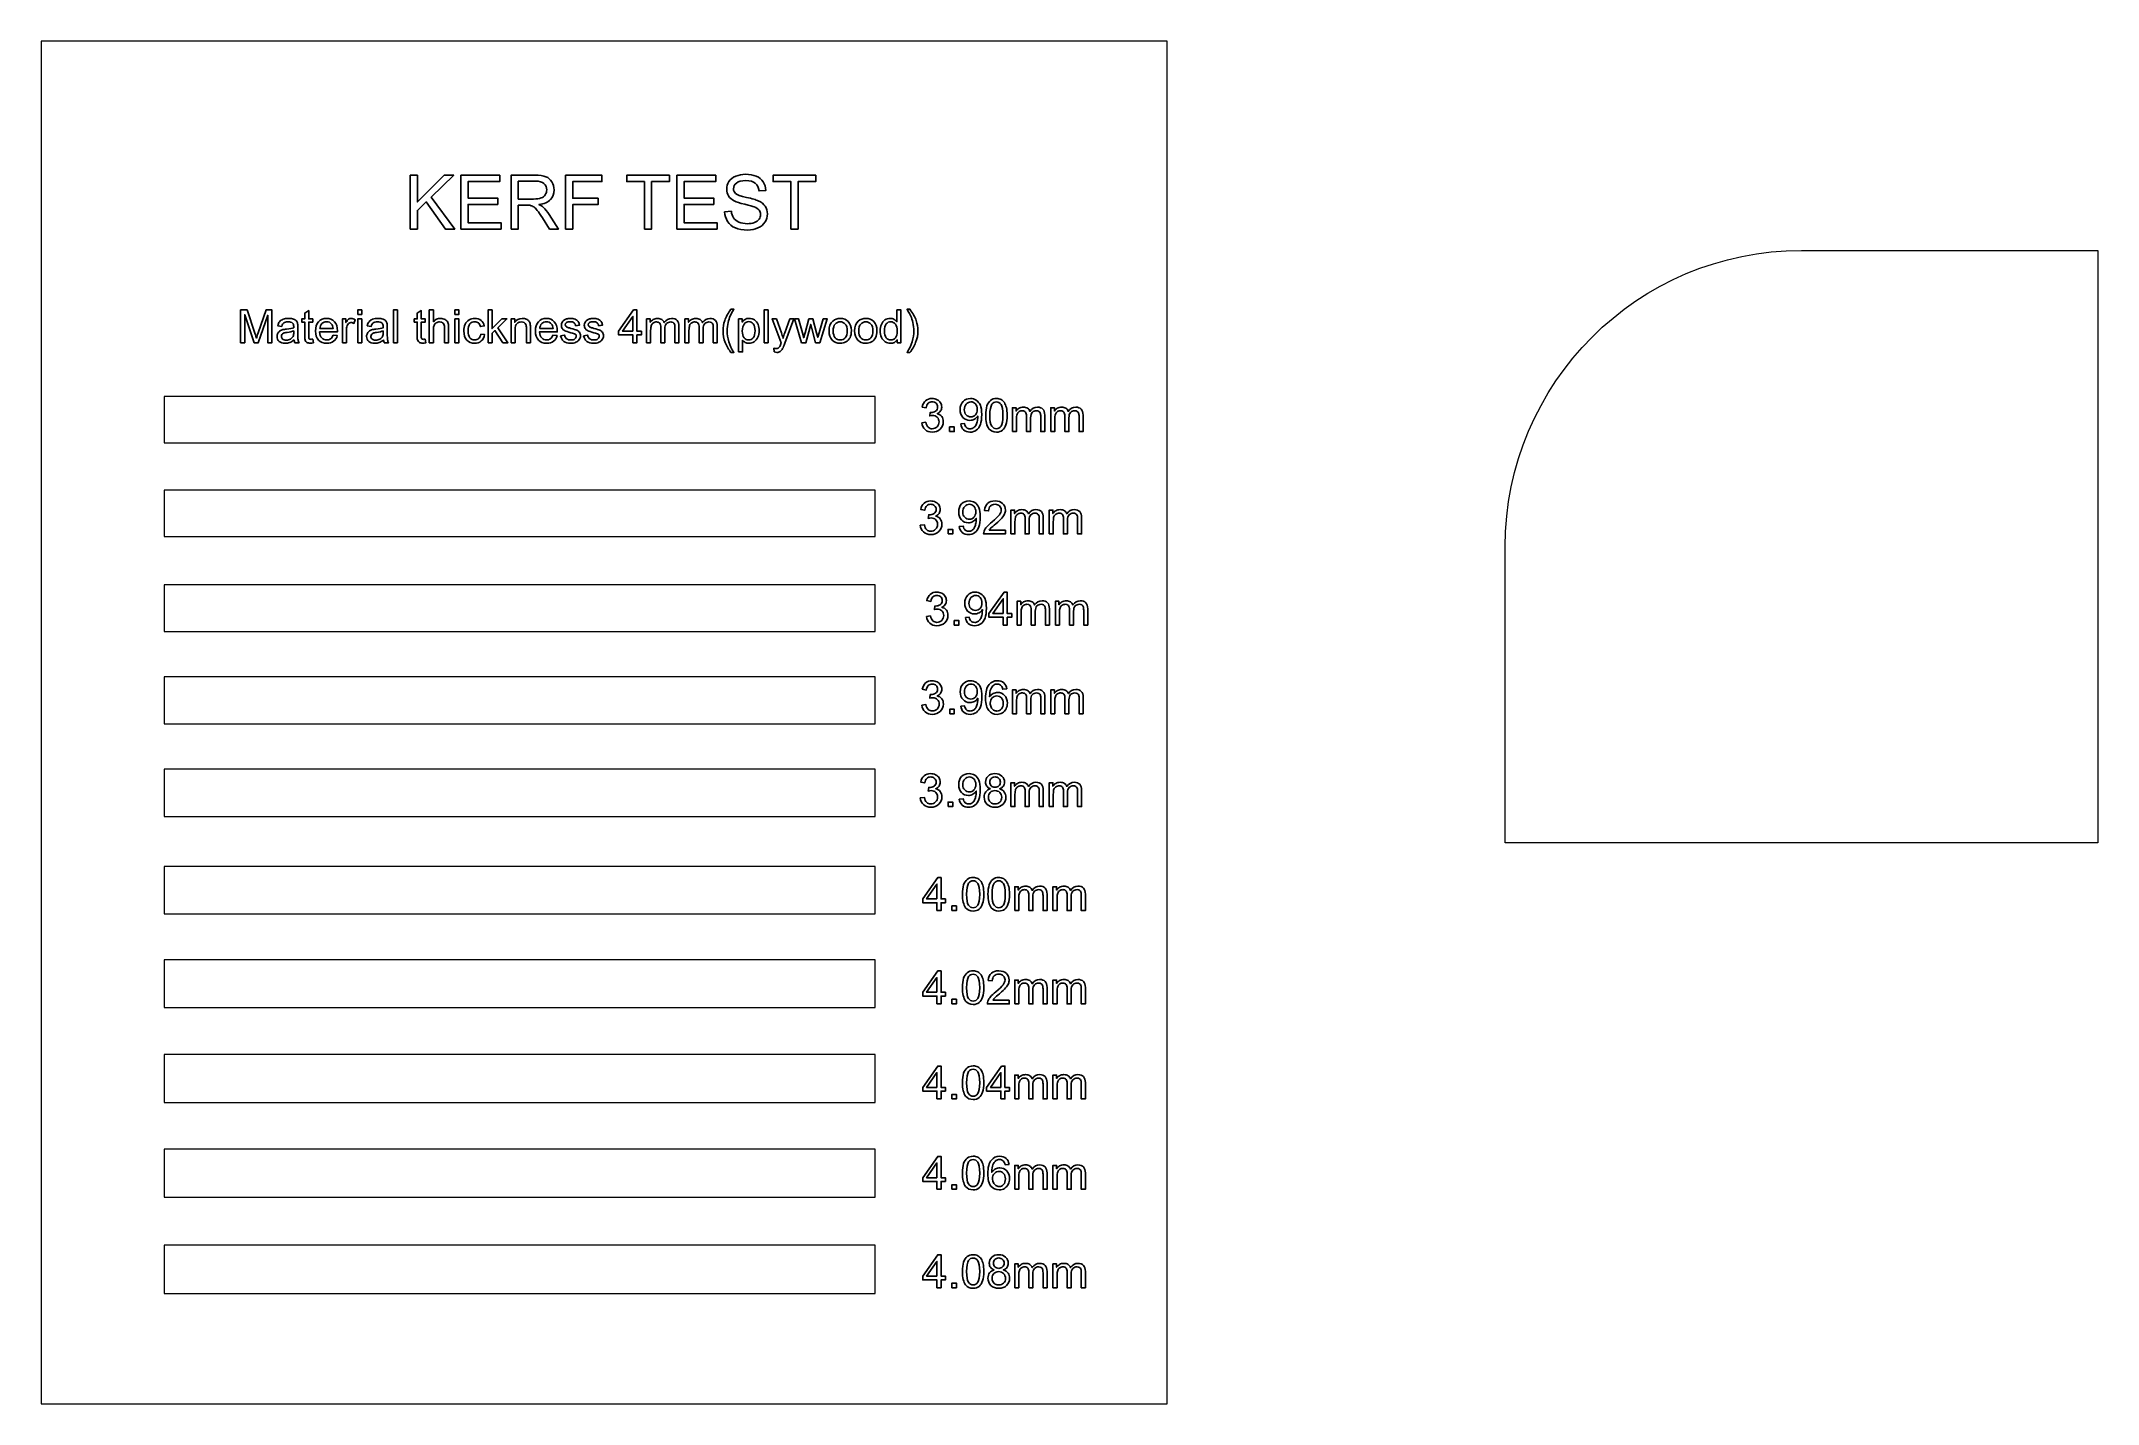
# Model space of a CAD drawing. Header units: centimetres. Extents: x -9.6 to 7.8, y 2.9 to 14.4.
import ezdxf

# ---------------------------------------------------------------- set-up
doc = ezdxf.new("R2010")
doc.units = ezdxf.units.CM
doc.header["$MEASUREMENT"] = 0
doc.layers.add('Layer 1', color=7, linetype='Continuous')

msp = doc.modelspace()

# ---------------------------------------------------------------- linework, layer by layer
at = {"layer": 'Layer 1', "color": 250, "lineweight": 20}
msp.add_lwpolyline([(-9.56109, 2.89694), (-0.06109, 2.89694), (-0.06109, 14.39694), (-9.56109, 14.39694), (-9.56109, 2.89694)], close=True, dxfattribs=at)
at = {"layer": 'Layer 1', "color": 250, "lineweight": 9}
for points in [[(-8.523, 11.00792), (-2.523, 11.00792), (-2.523, 11.39792), (-8.523, 11.39792), (-8.523, 11.00792)], [(-8.523, 10.21692), (-2.523, 10.21692), (-2.523, 10.60892), (-8.523, 10.60892), (-8.523, 10.21692)], [(-8.523, 9.41592), (-2.523, 9.41592), (-2.523, 9.80992), (-8.523, 9.80992), (-8.523, 9.41592)], [(-8.523, 8.63492), (-2.523, 8.63492), (-2.523, 9.03092), (-8.523, 9.03092), (-8.523, 8.63492)], [(-8.523, 7.85392), (-2.523, 7.85392), (-2.523, 8.25192), (-8.523, 8.25192), (-8.523, 7.85392)], [(-8.523, 7.03292), (-2.523, 7.03292), (-2.523, 7.43292), (-8.523, 7.43292), (-8.523, 7.03292)], [(-8.523, 6.24192), (-2.523, 6.24192), (-2.523, 6.64392), (-8.523, 6.64392), (-8.523, 6.24192)], [(-8.523, 5.44092), (-2.523, 5.44092), (-2.523, 5.84492), (-8.523, 5.84492), (-8.523, 5.44092)], [(-8.523, 4.63992), (-2.523, 4.63992), (-2.523, 5.04592), (-8.523, 5.04592), (-8.523, 4.63992)], [(-8.523, 3.82892), (-2.523, 3.82892), (-2.523, 4.23692), (-8.523, 4.23692), (-8.523, 3.82892)]]:
    msp.add_lwpolyline(points, close=True, dxfattribs=at)
at = {"layer": 'Layer 1', "color": 250}
for points, knots in [([(-6.44722, 12.81062), (-6.44722, 12.81062), (-6.44722, 13.26528), (-6.44722, 13.26528), (-6.44722, 13.26528), (-6.3869, 13.26528), (-6.3869, 13.26528), (-6.3869, 13.26528), (-6.3869, 13.03986), (-6.3869, 13.03986), (-6.3869, 13.03986), (-6.16105, 13.26528), (-6.16105, 13.26528), (-6.16105, 13.26528), (-6.07956, 13.26528), (-6.07956, 13.26528), (-6.07956, 13.26528), (-6.27027, 13.08092), (-6.27027, 13.08092), (-6.27027, 13.08092), (-6.0713, 12.81062), (-6.0713, 12.81062), (-6.0713, 12.81062), (-6.15068, 12.81062), (-6.15068, 12.81062), (-6.15068, 12.81062), (-6.3125, 13.04007), (-6.3125, 13.04007), (-6.3125, 13.04007), (-6.3869, 12.9681), (-6.3869, 12.9681), (-6.3869, 12.9681), (-6.3869, 12.81062), (-6.3869, 12.81062), (-6.3869, 12.81062), (-6.44722, 12.81062), (-6.44722, 12.81062)], [0, 0, 0, 0, 0.08333333, 0.08333333, 0.08333333, 0.16666667, 0.16666667, 0.16666667, 0.25, 0.25, 0.25, 0.33333333, 0.33333333, 0.33333333, 0.41666667, 0.41666667, 0.41666667, 0.5, 0.5, 0.5, 0.58333333, 0.58333333, 0.58333333, 0.66666667, 0.66666667, 0.66666667, 0.75, 0.75, 0.75, 0.83333333, 0.83333333, 0.83333333, 0.91666667, 0.91666667, 0.91666667, 1, 1, 1, 1]), ([(-6.01986, 12.81062), (-6.01986, 12.81062), (-6.01986, 13.26528), (-6.01986, 13.26528), (-6.01986, 13.26528), (-5.69157, 13.26528), (-5.69157, 13.26528), (-5.69157, 13.26528), (-5.69157, 13.21194), (-5.69157, 13.21194), (-5.69157, 13.21194), (-5.95954, 13.21194), (-5.95954, 13.21194), (-5.95954, 13.21194), (-5.95954, 13.07224), (-5.95954, 13.07224), (-5.95954, 13.07224), (-5.70871, 13.07224), (-5.70871, 13.07224), (-5.70871, 13.07224), (-5.70871, 13.0189), (-5.70871, 13.0189), (-5.70871, 13.0189), (-5.95954, 13.0189), (-5.95954, 13.0189), (-5.95954, 13.0189), (-5.95954, 12.86396), (-5.95954, 12.86396), (-5.95954, 12.86396), (-5.68077, 12.86396), (-5.68077, 12.86396), (-5.68077, 12.86396), (-5.68077, 12.81062), (-5.68077, 12.81062), (-5.68077, 12.81062), (-6.01986, 12.81062), (-6.01986, 12.81062)], [0, 0, 0, 0, 0.08333333, 0.08333333, 0.08333333, 0.16666667, 0.16666667, 0.16666667, 0.25, 0.25, 0.25, 0.33333333, 0.33333333, 0.33333333, 0.41666667, 0.41666667, 0.41666667, 0.5, 0.5, 0.5, 0.58333333, 0.58333333, 0.58333333, 0.66666667, 0.66666667, 0.66666667, 0.75, 0.75, 0.75, 0.83333333, 0.83333333, 0.83333333, 0.91666667, 0.91666667, 0.91666667, 1, 1, 1, 1]), ([(-5.59631, 12.81062), (-5.59631, 12.81062), (-5.59631, 13.26528), (-5.59631, 13.26528), (-5.59631, 13.26528), (-5.39481, 13.26528), (-5.39481, 13.26528), (-5.35427, 13.26528), (-5.32348, 13.26115), (-5.30242, 13.253), (-5.28135, 13.24485), (-5.26453, 13.23046), (-5.25193, 13.20982), (-5.23934, 13.18919), (-5.23309, 13.16633), (-5.23309, 13.14135), (-5.23309, 13.10907), (-5.24357, 13.08187), (-5.26442, 13.05975), (-5.28527, 13.03763), (-5.31744, 13.02366), (-5.36105, 13.01763), (-5.34507, 13.01001), (-5.333, 13.00239), (-5.32475, 12.99498), (-5.30718, 12.9789), (-5.29056, 12.95868), (-5.275, 12.93445), (-5.275, 12.93445), (-5.19637, 12.81062), (-5.19637, 12.81062), (-5.19637, 12.81062), (-5.27151, 12.81062), (-5.27151, 12.81062), (-5.27151, 12.81062), (-5.33163, 12.90524), (-5.33163, 12.90524), (-5.34909, 12.93265), (-5.36359, 12.9535), (-5.37491, 12.96799), (-5.38634, 12.98249), (-5.3965, 12.99255), (-5.4055, 12.99837), (-5.41439, 13.00408), (-5.42359, 13.00811), (-5.43291, 13.01043), (-5.43968, 13.01181), (-5.45079, 13.01255), (-5.46635, 13.01255), (-5.46635, 13.01255), (-5.53599, 13.01255), (-5.53599, 13.01255), (-5.53599, 13.01255), (-5.53599, 12.81062), (-5.53599, 12.81062), (-5.53599, 12.81062), (-5.59631, 12.81062), (-5.59631, 12.81062)], [0, 0, 0, 0, 0.05263158, 0.05263158, 0.05263158, 0.10526316, 0.10526316, 0.10526316, 0.15789474, 0.15789474, 0.15789474, 0.21052632, 0.21052632, 0.21052632, 0.26315789, 0.26315789, 0.26315789, 0.31578947, 0.31578947, 0.31578947, 0.36842105, 0.36842105, 0.36842105, 0.42105263, 0.42105263, 0.42105263, 0.47368421, 0.47368421, 0.47368421, 0.52631579, 0.52631579, 0.52631579, 0.57894737, 0.57894737, 0.57894737, 0.63157895, 0.63157895, 0.63157895, 0.68421053, 0.68421053, 0.68421053, 0.73684211, 0.73684211, 0.73684211, 0.78947368, 0.78947368, 0.78947368, 0.84210526, 0.84210526, 0.84210526, 0.89473684, 0.89473684, 0.89473684, 0.94736842, 0.94736842, 0.94736842, 1, 1, 1, 1]), ([(-5.53599, 13.06462), (-5.53599, 13.06462), (-5.40687, 13.06462), (-5.40687, 13.06462), (-5.37936, 13.06462), (-5.35798, 13.06748), (-5.34253, 13.07319), (-5.32707, 13.0788), (-5.31533, 13.0879), (-5.30739, 13.1005), (-5.29935, 13.11299), (-5.29532, 13.12653), (-5.29532, 13.14124), (-5.29532, 13.16273), (-5.30305, 13.18051), (-5.31861, 13.19437), (-5.33417, 13.20824), (-5.35872, 13.21512), (-5.39227, 13.21512), (-5.39227, 13.21512), (-5.53599, 13.21512), (-5.53599, 13.21512), (-5.53599, 13.21512), (-5.53599, 13.06462), (-5.53599, 13.06462)], [0, 0, 0, 0, 0.125, 0.125, 0.125, 0.25, 0.25, 0.25, 0.375, 0.375, 0.375, 0.5, 0.5, 0.5, 0.625, 0.625, 0.625, 0.75, 0.75, 0.75, 0.875, 0.875, 0.875, 1, 1, 1, 1]), ([(-5.13583, 12.81062), (-5.13583, 12.81062), (-5.13583, 13.26528), (-5.13583, 13.26528), (-5.13583, 13.26528), (-4.82912, 13.26528), (-4.82912, 13.26528), (-4.82912, 13.26528), (-4.82912, 13.21194), (-4.82912, 13.21194), (-4.82912, 13.21194), (-5.0755, 13.21194), (-5.0755, 13.21194), (-5.0755, 13.21194), (-5.0755, 13.07034), (-5.0755, 13.07034), (-5.0755, 13.07034), (-4.86214, 13.07034), (-4.86214, 13.07034), (-4.86214, 13.07034), (-4.86214, 13.017), (-4.86214, 13.017), (-4.86214, 13.017), (-5.0755, 13.017), (-5.0755, 13.017), (-5.0755, 13.017), (-5.0755, 12.81062), (-5.0755, 12.81062), (-5.0755, 12.81062), (-5.13583, 12.81062), (-5.13583, 12.81062)], [0, 0, 0, 0, 0.1, 0.1, 0.1, 0.2, 0.2, 0.2, 0.3, 0.3, 0.3, 0.4, 0.4, 0.4, 0.5, 0.5, 0.5, 0.6, 0.6, 0.6, 0.7, 0.7, 0.7, 0.8, 0.8, 0.8, 0.9, 0.9, 0.9, 1, 1, 1, 1]), ([(-4.47056, 12.81062), (-4.47056, 12.81062), (-4.47056, 13.21194), (-4.47056, 13.21194), (-4.47056, 13.21194), (-4.62042, 13.21194), (-4.62042, 13.21194), (-4.62042, 13.21194), (-4.62042, 13.26528), (-4.62042, 13.26528), (-4.62042, 13.26528), (-4.26038, 13.26528), (-4.26038, 13.26528), (-4.26038, 13.26528), (-4.26038, 13.21194), (-4.26038, 13.21194), (-4.26038, 13.21194), (-4.41024, 13.21194), (-4.41024, 13.21194), (-4.41024, 13.21194), (-4.41024, 12.81062), (-4.41024, 12.81062), (-4.41024, 12.81062), (-4.47056, 12.81062), (-4.47056, 12.81062)], [0, 0, 0, 0, 0.125, 0.125, 0.125, 0.25, 0.25, 0.25, 0.375, 0.375, 0.375, 0.5, 0.5, 0.5, 0.625, 0.625, 0.625, 0.75, 0.75, 0.75, 0.875, 0.875, 0.875, 1, 1, 1, 1]), ([(-4.19698, 12.81062), (-4.19698, 12.81062), (-4.19698, 13.26528), (-4.19698, 13.26528), (-4.19698, 13.26528), (-3.86869, 13.26528), (-3.86869, 13.26528), (-3.86869, 13.26528), (-3.86869, 13.21194), (-3.86869, 13.21194), (-3.86869, 13.21194), (-4.13666, 13.21194), (-4.13666, 13.21194), (-4.13666, 13.21194), (-4.13666, 13.07224), (-4.13666, 13.07224), (-4.13666, 13.07224), (-3.88583, 13.07224), (-3.88583, 13.07224), (-3.88583, 13.07224), (-3.88583, 13.0189), (-3.88583, 13.0189), (-3.88583, 13.0189), (-4.13666, 13.0189), (-4.13666, 13.0189), (-4.13666, 13.0189), (-4.13666, 12.86396), (-4.13666, 12.86396), (-4.13666, 12.86396), (-3.85789, 12.86396), (-3.85789, 12.86396), (-3.85789, 12.86396), (-3.85789, 12.81062), (-3.85789, 12.81062), (-3.85789, 12.81062), (-4.19698, 12.81062), (-4.19698, 12.81062)], [0, 0, 0, 0, 0.08333333, 0.08333333, 0.08333333, 0.16666667, 0.16666667, 0.16666667, 0.25, 0.25, 0.25, 0.33333333, 0.33333333, 0.33333333, 0.41666667, 0.41666667, 0.41666667, 0.5, 0.5, 0.5, 0.58333333, 0.58333333, 0.58333333, 0.66666667, 0.66666667, 0.66666667, 0.75, 0.75, 0.75, 0.83333333, 0.83333333, 0.83333333, 0.91666667, 0.91666667, 0.91666667, 1, 1, 1, 1]), ([(-3.79439, 12.95667), (-3.79439, 12.95667), (-3.73787, 12.96175), (-3.73787, 12.96175), (-3.73523, 12.93889), (-3.72898, 12.92016), (-3.71914, 12.90545), (-3.7093, 12.89084), (-3.69406, 12.87899), (-3.67342, 12.86989), (-3.65278, 12.86089), (-3.6295, 12.85634), (-3.60368, 12.85634), (-3.58071, 12.85634), (-3.5605, 12.85973), (-3.54293, 12.86661), (-3.52536, 12.87349), (-3.51234, 12.8829), (-3.50377, 12.89486), (-3.4952, 12.90682), (-3.49086, 12.91984), (-3.49086, 12.93381), (-3.49086, 12.94799), (-3.49499, 12.96037), (-3.50324, 12.97106), (-3.5115, 12.98165), (-3.52515, 12.99054), (-3.5442, 12.99784), (-3.55637, 13.0025), (-3.58336, 13.0099), (-3.62516, 13.01996), (-3.66697, 13.03001), (-3.69618, 13.03943), (-3.7129, 13.04832), (-3.73459, 13.05975), (-3.75068, 13.07393), (-3.76126, 13.09076), (-3.77195, 13.10759), (-3.77724, 13.12653), (-3.77724, 13.14738), (-3.77724, 13.17045), (-3.77068, 13.19194), (-3.75767, 13.21183), (-3.74465, 13.23184), (-3.7257, 13.24697), (-3.70062, 13.25734), (-3.67564, 13.26771), (-3.64781, 13.2729), (-3.61722, 13.2729), (-3.58357, 13.2729), (-3.55383, 13.2675), (-3.52811, 13.2566), (-3.5024, 13.24581), (-3.4826, 13.22983), (-3.46874, 13.20866), (-3.45488, 13.1876), (-3.44747, 13.16368), (-3.44641, 13.13701), (-3.44641, 13.13701), (-3.50419, 13.13257), (-3.50419, 13.13257), (-3.50726, 13.16125), (-3.51774, 13.18294), (-3.53563, 13.19755), (-3.55351, 13.21226), (-3.57997, 13.21956), (-3.6149, 13.21956), (-3.6513, 13.21956), (-3.67787, 13.21289), (-3.69448, 13.19956), (-3.7111, 13.18622), (-3.71946, 13.17014), (-3.71946, 13.1513), (-3.71946, 13.135), (-3.71353, 13.12156), (-3.70179, 13.11098), (-3.69014, 13.1005), (-3.65998, 13.0896), (-3.61109, 13.07859), (-3.56219, 13.06748), (-3.52864, 13.05785), (-3.51044, 13.04959), (-3.48409, 13.03742), (-3.46451, 13.02208), (-3.45191, 13.00334), (-3.43932, 12.98472), (-3.43307, 12.96323), (-3.43307, 12.93889), (-3.43307, 12.91465), (-3.43995, 12.89201), (-3.45382, 12.87063), (-3.46768, 12.84925), (-3.48747, 12.83263), (-3.5134, 12.82078), (-3.53933, 12.80893), (-3.56844, 12.803), (-3.60093, 12.803), (-3.64199, 12.803), (-3.67639, 12.80903), (-3.70411, 12.82099), (-3.73195, 12.83295), (-3.75364, 12.85094), (-3.76941, 12.87507), (-3.78529, 12.8991), (-3.79354, 12.9263), (-3.79439, 12.95667)], [0, 0, 0, 0, 0.02857143, 0.02857143, 0.02857143, 0.05714286, 0.05714286, 0.05714286, 0.08571429, 0.08571429, 0.08571429, 0.11428571, 0.11428571, 0.11428571, 0.14285714, 0.14285714, 0.14285714, 0.17142857, 0.17142857, 0.17142857, 0.2, 0.2, 0.2, 0.22857143, 0.22857143, 0.22857143, 0.25714286, 0.25714286, 0.25714286, 0.28571429, 0.28571429, 0.28571429, 0.31428571, 0.31428571, 0.31428571, 0.34285714, 0.34285714, 0.34285714, 0.37142857, 0.37142857, 0.37142857, 0.4, 0.4, 0.4, 0.42857143, 0.42857143, 0.42857143, 0.45714286, 0.45714286, 0.45714286, 0.48571429, 0.48571429, 0.48571429, 0.51428571, 0.51428571, 0.51428571, 0.54285714, 0.54285714, 0.54285714, 0.57142857, 0.57142857, 0.57142857, 0.6, 0.6, 0.6, 0.62857143, 0.62857143, 0.62857143, 0.65714286, 0.65714286, 0.65714286, 0.68571429, 0.68571429, 0.68571429, 0.71428571, 0.71428571, 0.71428571, 0.74285714, 0.74285714, 0.74285714, 0.77142857, 0.77142857, 0.77142857, 0.8, 0.8, 0.8, 0.82857143, 0.82857143, 0.82857143, 0.85714286, 0.85714286, 0.85714286, 0.88571429, 0.88571429, 0.88571429, 0.91428571, 0.91428571, 0.91428571, 0.94285714, 0.94285714, 0.94285714, 0.97142857, 0.97142857, 0.97142857, 1, 1, 1, 1]), ([(-3.23558, 12.81062), (-3.23558, 12.81062), (-3.23558, 13.21194), (-3.23558, 13.21194), (-3.23558, 13.21194), (-3.38544, 13.21194), (-3.38544, 13.21194), (-3.38544, 13.21194), (-3.38544, 13.26528), (-3.38544, 13.26528), (-3.38544, 13.26528), (-3.0254, 13.26528), (-3.0254, 13.26528), (-3.0254, 13.26528), (-3.0254, 13.21194), (-3.0254, 13.21194), (-3.0254, 13.21194), (-3.17526, 13.21194), (-3.17526, 13.21194), (-3.17526, 13.21194), (-3.17526, 12.81062), (-3.17526, 12.81062), (-3.17526, 12.81062), (-3.23558, 12.81062), (-3.23558, 12.81062)], [0, 0, 0, 0, 0.125, 0.125, 0.125, 0.25, 0.25, 0.25, 0.375, 0.375, 0.375, 0.5, 0.5, 0.5, 0.625, 0.625, 0.625, 0.75, 0.75, 0.75, 0.875, 0.875, 0.875, 1, 1, 1, 1]), ([(-7.87851, 11.85119), (-7.87851, 11.85119), (-7.87851, 12.12904), (-7.87851, 12.12904), (-7.87851, 12.12904), (-7.8234, 12.12904), (-7.8234, 12.12904), (-7.8234, 12.12904), (-7.75769, 11.93236), (-7.75769, 11.93236), (-7.75161, 11.91406), (-7.74721, 11.90034), (-7.74443, 11.89122), (-7.74126, 11.90131), (-7.73628, 11.91619), (-7.72956, 11.93579), (-7.72956, 11.93579), (-7.66268, 12.12904), (-7.66268, 12.12904), (-7.66268, 12.12904), (-7.61346, 12.12904), (-7.61346, 12.12904), (-7.61346, 12.12904), (-7.61346, 11.85119), (-7.61346, 11.85119), (-7.61346, 11.85119), (-7.64877, 11.85119), (-7.64877, 11.85119), (-7.64877, 11.85119), (-7.64877, 12.08364), (-7.64877, 12.08364), (-7.64877, 12.08364), (-7.72988, 11.85119), (-7.72988, 11.85119), (-7.72988, 11.85119), (-7.76299, 11.85119), (-7.76299, 11.85119), (-7.76299, 11.85119), (-7.84319, 12.08791), (-7.84319, 12.08791), (-7.84319, 12.08791), (-7.84319, 11.85119), (-7.84319, 11.85119), (-7.84319, 11.85119), (-7.87851, 11.85119), (-7.87851, 11.85119)], [0, 0, 0, 0, 0.06666667, 0.06666667, 0.06666667, 0.13333333, 0.13333333, 0.13333333, 0.2, 0.2, 0.2, 0.26666667, 0.26666667, 0.26666667, 0.33333333, 0.33333333, 0.33333333, 0.4, 0.4, 0.4, 0.46666667, 0.46666667, 0.46666667, 0.53333333, 0.53333333, 0.53333333, 0.6, 0.6, 0.6, 0.66666667, 0.66666667, 0.66666667, 0.73333333, 0.73333333, 0.73333333, 0.8, 0.8, 0.8, 0.86666667, 0.86666667, 0.86666667, 0.93333333, 0.93333333, 0.93333333, 1, 1, 1, 1]), ([(-7.4272, 11.87641), (-7.43987, 11.86561), (-7.4521, 11.85805), (-7.4638, 11.85358), (-7.47551, 11.84912), (-7.48806, 11.84692), (-7.50151, 11.84692), (-7.52363, 11.84692), (-7.54064, 11.85229), (-7.55254, 11.86309), (-7.56444, 11.87383), (-7.57039, 11.8876), (-7.57039, 11.90435), (-7.57039, 11.91419), (-7.56813, 11.92318), (-7.56366, 11.93132), (-7.55914, 11.93947), (-7.55325, 11.94594), (-7.54601, 11.95086), (-7.5387, 11.95577), (-7.53055, 11.95952), (-7.52143, 11.96205), (-7.5147, 11.96379), (-7.50455, 11.96547), (-7.49103, 11.96716), (-7.46348, 11.97039), (-7.44311, 11.97433), (-7.43011, 11.97886), (-7.42998, 11.98352), (-7.42991, 11.98649), (-7.42991, 11.98772), (-7.42991, 12.00156), (-7.43315, 12.01133), (-7.43961, 12.01702), (-7.44834, 12.02472), (-7.46134, 12.02853), (-7.47855, 12.02853), (-7.49465, 12.02853), (-7.50655, 12.02569), (-7.51419, 12.02006), (-7.52188, 12.01443), (-7.52751, 12.00447), (-7.5312, 11.99012), (-7.5312, 11.99012), (-7.56457, 11.99477), (-7.56457, 11.99477), (-7.56153, 12.00907), (-7.55655, 12.02064), (-7.54956, 12.02944), (-7.54258, 12.03823), (-7.53249, 12.04496), (-7.5193, 12.04975), (-7.50617, 12.05447), (-7.49084, 12.05686), (-7.4735, 12.05686), (-7.4563, 12.05686), (-7.44227, 12.05486), (-7.43146, 12.05078), (-7.42073, 12.04671), (-7.41277, 12.04166), (-7.40773, 12.03552), (-7.40268, 12.02937), (-7.39913, 12.02161), (-7.39706, 12.01223), (-7.39596, 12.00641), (-7.39537, 11.99594), (-7.39537, 11.98087), (-7.39537, 11.98087), (-7.39537, 11.93559), (-7.39537, 11.93559), (-7.39537, 11.90397), (-7.39466, 11.88398), (-7.39324, 11.87551), (-7.39188, 11.86704), (-7.38904, 11.85895), (-7.3849, 11.85119), (-7.3849, 11.85119), (-7.4206, 11.85119), (-7.4206, 11.85119), (-7.42403, 11.85837), (-7.42623, 11.86678), (-7.4272, 11.87641)], [0, 0, 0, 0, 0.03703704, 0.03703704, 0.03703704, 0.07407407, 0.07407407, 0.07407407, 0.11111111, 0.11111111, 0.11111111, 0.14814815, 0.14814815, 0.14814815, 0.18518519, 0.18518519, 0.18518519, 0.22222222, 0.22222222, 0.22222222, 0.25925926, 0.25925926, 0.25925926, 0.2962963, 0.2962963, 0.2962963, 0.33333333, 0.33333333, 0.33333333, 0.37037037, 0.37037037, 0.37037037, 0.40740741, 0.40740741, 0.40740741, 0.44444444, 0.44444444, 0.44444444, 0.48148148, 0.48148148, 0.48148148, 0.51851852, 0.51851852, 0.51851852, 0.55555556, 0.55555556, 0.55555556, 0.59259259, 0.59259259, 0.59259259, 0.62962963, 0.62962963, 0.62962963, 0.66666667, 0.66666667, 0.66666667, 0.7037037, 0.7037037, 0.7037037, 0.74074074, 0.74074074, 0.74074074, 0.77777778, 0.77777778, 0.77777778, 0.81481481, 0.81481481, 0.81481481, 0.85185185, 0.85185185, 0.85185185, 0.88888889, 0.88888889, 0.88888889, 0.92592593, 0.92592593, 0.92592593, 0.96296296, 0.96296296, 0.96296296, 1, 1, 1, 1]), ([(-7.2688, 11.88165), (-7.2688, 11.88165), (-7.26414, 11.85151), (-7.26414, 11.85151), (-7.27371, 11.84951), (-7.28232, 11.84847), (-7.28982, 11.84847), (-7.30217, 11.84847), (-7.31174, 11.85041), (-7.3186, 11.85436), (-7.32539, 11.8583), (-7.33018, 11.86341), (-7.33296, 11.86982), (-7.33574, 11.87622), (-7.3371, 11.88967), (-7.3371, 11.91018), (-7.3371, 11.91018), (-7.3371, 12.02621), (-7.3371, 12.02621), (-7.3371, 12.02621), (-7.36232, 12.02621), (-7.36232, 12.02621), (-7.36232, 12.02621), (-7.36232, 12.05259), (-7.36232, 12.05259), (-7.36232, 12.05259), (-7.3371, 12.05259), (-7.3371, 12.05259), (-7.3371, 12.05259), (-7.3371, 12.10239), (-7.3371, 12.10239), (-7.3371, 12.10239), (-7.30295, 12.1229), (-7.30295, 12.1229), (-7.30295, 12.1229), (-7.30295, 12.05259), (-7.30295, 12.05259), (-7.30295, 12.05259), (-7.2688, 12.05259), (-7.2688, 12.05259), (-7.2688, 12.05259), (-7.2688, 12.02621), (-7.2688, 12.02621), (-7.2688, 12.02621), (-7.30295, 12.02621), (-7.30295, 12.02621), (-7.30295, 12.02621), (-7.30295, 11.90823), (-7.30295, 11.90823), (-7.30295, 11.89847), (-7.30237, 11.8922), (-7.30114, 11.88941), (-7.29997, 11.88663), (-7.29803, 11.88443), (-7.29532, 11.88275), (-7.2926, 11.88114), (-7.28872, 11.88029), (-7.28367, 11.88029), (-7.27992, 11.88029), (-7.27494, 11.88075), (-7.2688, 11.88165)], [0, 0, 0, 0, 0.05, 0.05, 0.05, 0.1, 0.1, 0.1, 0.15, 0.15, 0.15, 0.2, 0.2, 0.2, 0.25, 0.25, 0.25, 0.3, 0.3, 0.3, 0.35, 0.35, 0.35, 0.4, 0.4, 0.4, 0.45, 0.45, 0.45, 0.5, 0.5, 0.5, 0.55, 0.55, 0.55, 0.6, 0.6, 0.6, 0.65, 0.65, 0.65, 0.7, 0.7, 0.7, 0.75, 0.75, 0.75, 0.8, 0.8, 0.8, 0.85, 0.85, 0.85, 0.9, 0.9, 0.9, 0.95, 0.95, 0.95, 1, 1, 1, 1]), ([(-7.09772, 11.91638), (-7.09772, 11.91638), (-7.06241, 11.91173), (-7.06241, 11.91173), (-7.06791, 11.89122), (-7.07819, 11.87525), (-7.0932, 11.86393), (-7.1082, 11.85261), (-7.12735, 11.84692), (-7.15069, 11.84692), (-7.18006, 11.84692), (-7.20334, 11.85598), (-7.22055, 11.87409), (-7.23775, 11.89213), (-7.24635, 11.91755), (-7.24635, 11.95021), (-7.24635, 11.98397), (-7.23769, 12.01023), (-7.22029, 12.02886), (-7.20289, 12.04755), (-7.18032, 12.05686), (-7.15257, 12.05686), (-7.12573, 12.05686), (-7.1038, 12.04774), (-7.08679, 12.02944), (-7.06978, 12.01114), (-7.06125, 11.98539), (-7.06125, 11.95221), (-7.06125, 11.95021), (-7.06131, 11.94717), (-7.06144, 11.94316), (-7.06144, 11.94316), (-7.21143, 11.94316), (-7.21143, 11.94316), (-7.21013, 11.92111), (-7.20392, 11.90416), (-7.19267, 11.89245), (-7.18148, 11.88075), (-7.16745, 11.87486), (-7.15069, 11.87486), (-7.13821, 11.87486), (-7.12754, 11.87816), (-7.11874, 11.88476), (-7.10988, 11.89135), (-7.1029, 11.9019), (-7.09772, 11.91638)], [0, 0, 0, 0, 0.06666667, 0.06666667, 0.06666667, 0.13333333, 0.13333333, 0.13333333, 0.2, 0.2, 0.2, 0.26666667, 0.26666667, 0.26666667, 0.33333333, 0.33333333, 0.33333333, 0.4, 0.4, 0.4, 0.46666667, 0.46666667, 0.46666667, 0.53333333, 0.53333333, 0.53333333, 0.6, 0.6, 0.6, 0.66666667, 0.66666667, 0.66666667, 0.73333333, 0.73333333, 0.73333333, 0.8, 0.8, 0.8, 0.86666667, 0.86666667, 0.86666667, 0.93333333, 0.93333333, 0.93333333, 1, 1, 1, 1]), ([(-7.20949, 11.9711), (-7.20949, 11.9711), (-7.09734, 11.9711), (-7.09734, 11.9711), (-7.09882, 11.98805), (-7.10316, 12.00072), (-7.11021, 12.0092), (-7.12101, 12.02232), (-7.13511, 12.02892), (-7.15238, 12.02892), (-7.16803, 12.02892), (-7.18116, 12.02368), (-7.19183, 12.01321), (-7.20244, 12.00273), (-7.20832, 11.98869), (-7.20949, 11.9711)], [0, 0, 0, 0, 0.2, 0.2, 0.2, 0.4, 0.4, 0.4, 0.6, 0.6, 0.6, 0.8, 0.8, 0.8, 1, 1, 1, 1]), ([(-7.01966, 11.85119), (-7.01966, 11.85119), (-7.01966, 12.05259), (-7.01966, 12.05259), (-7.01966, 12.05259), (-6.989, 12.05259), (-6.989, 12.05259), (-6.989, 12.05259), (-6.989, 12.02174), (-6.989, 12.02174), (-6.98117, 12.03604), (-6.97393, 12.04548), (-6.96727, 12.05001), (-6.96061, 12.0546), (-6.9533, 12.05686), (-6.94534, 12.05686), (-6.93383, 12.05686), (-6.92212, 12.05324), (-6.91022, 12.04606), (-6.91022, 12.04606), (-6.92238, 12.01456), (-6.92238, 12.01456), (-6.93066, 12.01922), (-6.93894, 12.02155), (-6.94722, 12.02155), (-6.95466, 12.02155), (-6.96132, 12.01928), (-6.9672, 12.01482), (-6.97309, 12.01036), (-6.97729, 12.00415), (-6.97982, 11.9962), (-6.98363, 11.9841), (-6.98551, 11.97084), (-6.98551, 11.95642), (-6.98551, 11.95642), (-6.98551, 11.85119), (-6.98551, 11.85119), (-6.98551, 11.85119), (-7.01966, 11.85119), (-7.01966, 11.85119)], [0, 0, 0, 0, 0.07692308, 0.07692308, 0.07692308, 0.15384615, 0.15384615, 0.15384615, 0.23076923, 0.23076923, 0.23076923, 0.30769231, 0.30769231, 0.30769231, 0.38461538, 0.38461538, 0.38461538, 0.46153846, 0.46153846, 0.46153846, 0.53846154, 0.53846154, 0.53846154, 0.61538462, 0.61538462, 0.61538462, 0.69230769, 0.69230769, 0.69230769, 0.76923077, 0.76923077, 0.76923077, 0.84615385, 0.84615385, 0.84615385, 0.92307692, 0.92307692, 0.92307692, 1, 1, 1, 1]), ([(-6.89005, 12.09023), (-6.89005, 12.09023), (-6.89005, 12.12904), (-6.89005, 12.12904), (-6.89005, 12.12904), (-6.8559, 12.12904), (-6.8559, 12.12904), (-6.8559, 12.12904), (-6.8559, 12.09023), (-6.8559, 12.09023), (-6.8559, 12.09023), (-6.89005, 12.09023), (-6.89005, 12.09023)], [0, 0, 0, 0, 0.25, 0.25, 0.25, 0.5, 0.5, 0.5, 0.75, 0.75, 0.75, 1, 1, 1, 1]), ([(-6.89005, 11.85119), (-6.89005, 11.85119), (-6.89005, 12.05259), (-6.89005, 12.05259), (-6.89005, 12.05259), (-6.8559, 12.05259), (-6.8559, 12.05259), (-6.8559, 12.05259), (-6.8559, 11.85119), (-6.8559, 11.85119), (-6.8559, 11.85119), (-6.89005, 11.85119), (-6.89005, 11.85119)], [0, 0, 0, 0, 0.25, 0.25, 0.25, 0.5, 0.5, 0.5, 0.75, 0.75, 0.75, 1, 1, 1, 1]), ([(-6.67229, 11.87641), (-6.68496, 11.86561), (-6.69719, 11.85805), (-6.70889, 11.85358), (-6.7206, 11.84912), (-6.73315, 11.84692), (-6.7466, 11.84692), (-6.76872, 11.84692), (-6.78573, 11.85229), (-6.79763, 11.86309), (-6.80953, 11.87383), (-6.81548, 11.8876), (-6.81548, 11.90435), (-6.81548, 11.91419), (-6.81322, 11.92318), (-6.80875, 11.93132), (-6.80423, 11.93947), (-6.79834, 11.94594), (-6.7911, 11.95086), (-6.78379, 11.95577), (-6.77564, 11.95952), (-6.76652, 11.96205), (-6.75979, 11.96379), (-6.74964, 11.96547), (-6.73612, 11.96716), (-6.70857, 11.97039), (-6.6882, 11.97433), (-6.6752, 11.97886), (-6.67507, 11.98352), (-6.675, 11.98649), (-6.675, 11.98772), (-6.675, 12.00156), (-6.67824, 12.01133), (-6.6847, 12.01702), (-6.69343, 12.02472), (-6.70643, 12.02853), (-6.72364, 12.02853), (-6.73974, 12.02853), (-6.75164, 12.02569), (-6.75928, 12.02006), (-6.76697, 12.01443), (-6.7726, 12.00447), (-6.77629, 11.99012), (-6.77629, 11.99012), (-6.80966, 11.99477), (-6.80966, 11.99477), (-6.80662, 12.00907), (-6.80164, 12.02064), (-6.79465, 12.02944), (-6.78767, 12.03823), (-6.77758, 12.04496), (-6.76439, 12.04975), (-6.75126, 12.05447), (-6.73593, 12.05686), (-6.71859, 12.05686), (-6.70139, 12.05686), (-6.68736, 12.05486), (-6.67655, 12.05078), (-6.66582, 12.04671), (-6.65786, 12.04166), (-6.65282, 12.03552), (-6.64777, 12.02937), (-6.64422, 12.02161), (-6.64215, 12.01223), (-6.64105, 12.00641), (-6.64046, 11.99594), (-6.64046, 11.98087), (-6.64046, 11.98087), (-6.64046, 11.93559), (-6.64046, 11.93559), (-6.64046, 11.90397), (-6.63975, 11.88398), (-6.63833, 11.87551), (-6.63697, 11.86704), (-6.63413, 11.85895), (-6.62999, 11.85119), (-6.62999, 11.85119), (-6.66569, 11.85119), (-6.66569, 11.85119), (-6.66912, 11.85837), (-6.67132, 11.86678), (-6.67229, 11.87641)], [0, 0, 0, 0, 0.03703704, 0.03703704, 0.03703704, 0.07407407, 0.07407407, 0.07407407, 0.11111111, 0.11111111, 0.11111111, 0.14814815, 0.14814815, 0.14814815, 0.18518519, 0.18518519, 0.18518519, 0.22222222, 0.22222222, 0.22222222, 0.25925926, 0.25925926, 0.25925926, 0.2962963, 0.2962963, 0.2962963, 0.33333333, 0.33333333, 0.33333333, 0.37037037, 0.37037037, 0.37037037, 0.40740741, 0.40740741, 0.40740741, 0.44444444, 0.44444444, 0.44444444, 0.48148148, 0.48148148, 0.48148148, 0.51851852, 0.51851852, 0.51851852, 0.55555556, 0.55555556, 0.55555556, 0.59259259, 0.59259259, 0.59259259, 0.62962963, 0.62962963, 0.62962963, 0.66666667, 0.66666667, 0.66666667, 0.7037037, 0.7037037, 0.7037037, 0.74074074, 0.74074074, 0.74074074, 0.77777778, 0.77777778, 0.77777778, 0.81481481, 0.81481481, 0.81481481, 0.85185185, 0.85185185, 0.85185185, 0.88888889, 0.88888889, 0.88888889, 0.92592593, 0.92592593, 0.92592593, 0.96296296, 0.96296296, 0.96296296, 1, 1, 1, 1]), ([(-6.58878, 11.85119), (-6.58878, 11.85119), (-6.58878, 12.12904), (-6.58878, 12.12904), (-6.58878, 12.12904), (-6.55463, 12.12904), (-6.55463, 12.12904), (-6.55463, 12.12904), (-6.55463, 11.85119), (-6.55463, 11.85119), (-6.55463, 11.85119), (-6.58878, 11.85119), (-6.58878, 11.85119)], [0, 0, 0, 0, 0.25, 0.25, 0.25, 0.5, 0.5, 0.5, 0.75, 0.75, 0.75, 1, 1, 1, 1]), ([(-6.31986, 11.88165), (-6.31986, 11.88165), (-6.3152, 11.85151), (-6.3152, 11.85151), (-6.32477, 11.84951), (-6.33338, 11.84847), (-6.34088, 11.84847), (-6.35323, 11.84847), (-6.3628, 11.85041), (-6.36966, 11.85436), (-6.37645, 11.8583), (-6.38124, 11.86341), (-6.38402, 11.86982), (-6.3868, 11.87622), (-6.38816, 11.88967), (-6.38816, 11.91018), (-6.38816, 11.91018), (-6.38816, 12.02621), (-6.38816, 12.02621), (-6.38816, 12.02621), (-6.41338, 12.02621), (-6.41338, 12.02621), (-6.41338, 12.02621), (-6.41338, 12.05259), (-6.41338, 12.05259), (-6.41338, 12.05259), (-6.38816, 12.05259), (-6.38816, 12.05259), (-6.38816, 12.05259), (-6.38816, 12.10239), (-6.38816, 12.10239), (-6.38816, 12.10239), (-6.35401, 12.1229), (-6.35401, 12.1229), (-6.35401, 12.1229), (-6.35401, 12.05259), (-6.35401, 12.05259), (-6.35401, 12.05259), (-6.31986, 12.05259), (-6.31986, 12.05259), (-6.31986, 12.05259), (-6.31986, 12.02621), (-6.31986, 12.02621), (-6.31986, 12.02621), (-6.35401, 12.02621), (-6.35401, 12.02621), (-6.35401, 12.02621), (-6.35401, 11.90823), (-6.35401, 11.90823), (-6.35401, 11.89847), (-6.35343, 11.8922), (-6.3522, 11.88941), (-6.35103, 11.88663), (-6.34909, 11.88443), (-6.34638, 11.88275), (-6.34366, 11.88114), (-6.33978, 11.88029), (-6.33473, 11.88029), (-6.33098, 11.88029), (-6.326, 11.88075), (-6.31986, 11.88165)], [0, 0, 0, 0, 0.05, 0.05, 0.05, 0.1, 0.1, 0.1, 0.15, 0.15, 0.15, 0.2, 0.2, 0.2, 0.25, 0.25, 0.25, 0.3, 0.3, 0.3, 0.35, 0.35, 0.35, 0.4, 0.4, 0.4, 0.45, 0.45, 0.45, 0.5, 0.5, 0.5, 0.55, 0.55, 0.55, 0.6, 0.6, 0.6, 0.65, 0.65, 0.65, 0.7, 0.7, 0.7, 0.75, 0.75, 0.75, 0.8, 0.8, 0.8, 0.85, 0.85, 0.85, 0.9, 0.9, 0.9, 0.95, 0.95, 0.95, 1, 1, 1, 1]), ([(-6.28616, 11.85119), (-6.28616, 11.85119), (-6.28616, 12.12904), (-6.28616, 12.12904), (-6.28616, 12.12904), (-6.25201, 12.12904), (-6.25201, 12.12904), (-6.25201, 12.12904), (-6.25201, 12.02905), (-6.25201, 12.02905), (-6.23616, 12.04761), (-6.21618, 12.05686), (-6.19199, 12.05686), (-6.17718, 12.05686), (-6.16431, 12.05395), (-6.15331, 12.04807), (-6.14238, 12.04218), (-6.13456, 12.0341), (-6.12983, 12.02375), (-6.12511, 12.0134), (-6.12278, 11.99833), (-6.12278, 11.97867), (-6.12278, 11.97867), (-6.12278, 11.85119), (-6.12278, 11.85119), (-6.12278, 11.85119), (-6.15693, 11.85119), (-6.15693, 11.85119), (-6.15693, 11.85119), (-6.15693, 11.97854), (-6.15693, 11.97854), (-6.15693, 11.99555), (-6.16062, 12.00797), (-6.16793, 12.01573), (-6.1753, 12.02349), (-6.18565, 12.02737), (-6.1991, 12.02737), (-6.20913, 12.02737), (-6.21857, 12.02478), (-6.22743, 12.01954), (-6.23629, 12.0143), (-6.24257, 12.00719), (-6.24638, 11.9982), (-6.25013, 11.98927), (-6.25201, 11.97692), (-6.25201, 11.96114), (-6.25201, 11.96114), (-6.25201, 11.85119), (-6.25201, 11.85119), (-6.25201, 11.85119), (-6.28616, 11.85119), (-6.28616, 11.85119)], [0, 0, 0, 0, 0.05882353, 0.05882353, 0.05882353, 0.11764706, 0.11764706, 0.11764706, 0.17647059, 0.17647059, 0.17647059, 0.23529412, 0.23529412, 0.23529412, 0.29411765, 0.29411765, 0.29411765, 0.35294118, 0.35294118, 0.35294118, 0.41176471, 0.41176471, 0.41176471, 0.47058824, 0.47058824, 0.47058824, 0.52941176, 0.52941176, 0.52941176, 0.58823529, 0.58823529, 0.58823529, 0.64705882, 0.64705882, 0.64705882, 0.70588235, 0.70588235, 0.70588235, 0.76470588, 0.76470588, 0.76470588, 0.82352941, 0.82352941, 0.82352941, 0.88235294, 0.88235294, 0.88235294, 0.94117647, 0.94117647, 0.94117647, 1, 1, 1, 1]), ([(-6.07033, 12.09023), (-6.07033, 12.09023), (-6.07033, 12.12904), (-6.07033, 12.12904), (-6.07033, 12.12904), (-6.03618, 12.12904), (-6.03618, 12.12904), (-6.03618, 12.12904), (-6.03618, 12.09023), (-6.03618, 12.09023), (-6.03618, 12.09023), (-6.07033, 12.09023), (-6.07033, 12.09023)], [0, 0, 0, 0, 0.25, 0.25, 0.25, 0.5, 0.5, 0.5, 0.75, 0.75, 0.75, 1, 1, 1, 1]), ([(-6.07033, 11.85119), (-6.07033, 11.85119), (-6.07033, 12.05259), (-6.07033, 12.05259), (-6.07033, 12.05259), (-6.03618, 12.05259), (-6.03618, 12.05259), (-6.03618, 12.05259), (-6.03618, 11.85119), (-6.03618, 11.85119), (-6.03618, 11.85119), (-6.07033, 11.85119), (-6.07033, 11.85119)], [0, 0, 0, 0, 0.25, 0.25, 0.25, 0.5, 0.5, 0.5, 0.75, 0.75, 0.75, 1, 1, 1, 1]), ([(-5.85257, 11.92492), (-5.85257, 11.92492), (-5.81919, 11.92026), (-5.81919, 11.92026), (-5.82288, 11.8973), (-5.83219, 11.87939), (-5.84726, 11.86639), (-5.86233, 11.85339), (-5.88089, 11.84692), (-5.90282, 11.84692), (-5.93031, 11.84692), (-5.95243, 11.85591), (-5.96911, 11.87389), (-5.98586, 11.89187), (-5.99421, 11.91761), (-5.99421, 11.95112), (-5.99421, 11.97285), (-5.99059, 11.9918), (-5.98341, 12.0081), (-5.97623, 12.02433), (-5.9653, 12.03655), (-5.95055, 12.04464), (-5.93587, 12.05279), (-5.91989, 12.05686), (-5.90256, 12.05686), (-5.88076, 12.05686), (-5.86285, 12.05136), (-5.84901, 12.0403), (-5.8351, 12.02924), (-5.82618, 12.01353), (-5.8223, 11.99322), (-5.8223, 11.99322), (-5.85528, 11.98818), (-5.85528, 11.98818), (-5.85845, 12.00169), (-5.86401, 12.01185), (-5.8721, 12.0187), (-5.88012, 12.02549), (-5.88982, 12.02892), (-5.9012, 12.02892), (-5.91841, 12.02892), (-5.93238, 12.02278), (-5.94318, 12.01049), (-5.95391, 11.99814), (-5.95928, 11.97873), (-5.95928, 11.95209), (-5.95928, 11.92505), (-5.95411, 11.90545), (-5.94376, 11.89323), (-5.93335, 11.88101), (-5.91983, 11.87486), (-5.90321, 11.87486), (-5.88975, 11.87486), (-5.87857, 11.87894), (-5.86964, 11.88715), (-5.86065, 11.8953), (-5.85496, 11.90791), (-5.85257, 11.92492)], [0, 0, 0, 0, 0.05263158, 0.05263158, 0.05263158, 0.10526316, 0.10526316, 0.10526316, 0.15789474, 0.15789474, 0.15789474, 0.21052632, 0.21052632, 0.21052632, 0.26315789, 0.26315789, 0.26315789, 0.31578947, 0.31578947, 0.31578947, 0.36842105, 0.36842105, 0.36842105, 0.42105263, 0.42105263, 0.42105263, 0.47368421, 0.47368421, 0.47368421, 0.52631579, 0.52631579, 0.52631579, 0.57894737, 0.57894737, 0.57894737, 0.63157895, 0.63157895, 0.63157895, 0.68421053, 0.68421053, 0.68421053, 0.73684211, 0.73684211, 0.73684211, 0.78947368, 0.78947368, 0.78947368, 0.84210526, 0.84210526, 0.84210526, 0.89473684, 0.89473684, 0.89473684, 0.94736842, 0.94736842, 0.94736842, 1, 1, 1, 1]), ([(-5.78996, 11.85119), (-5.78996, 11.85119), (-5.78996, 12.12904), (-5.78996, 12.12904), (-5.78996, 12.12904), (-5.75581, 12.12904), (-5.75581, 12.12904), (-5.75581, 12.12904), (-5.75581, 11.97078), (-5.75581, 11.97078), (-5.75581, 11.97078), (-5.67509, 12.05259), (-5.67509, 12.05259), (-5.67509, 12.05259), (-5.63098, 12.05259), (-5.63098, 12.05259), (-5.63098, 12.05259), (-5.70782, 11.97776), (-5.70782, 11.97776), (-5.70782, 11.97776), (-5.62322, 11.85119), (-5.62322, 11.85119), (-5.62322, 11.85119), (-5.66526, 11.85119), (-5.66526, 11.85119), (-5.66526, 11.85119), (-5.73214, 11.95409), (-5.73214, 11.95409), (-5.73214, 11.95409), (-5.75581, 11.93107), (-5.75581, 11.93107), (-5.75581, 11.93107), (-5.75581, 11.85119), (-5.75581, 11.85119), (-5.75581, 11.85119), (-5.78996, 11.85119), (-5.78996, 11.85119)], [0, 0, 0, 0, 0.08333333, 0.08333333, 0.08333333, 0.16666667, 0.16666667, 0.16666667, 0.25, 0.25, 0.25, 0.33333333, 0.33333333, 0.33333333, 0.41666667, 0.41666667, 0.41666667, 0.5, 0.5, 0.5, 0.58333333, 0.58333333, 0.58333333, 0.66666667, 0.66666667, 0.66666667, 0.75, 0.75, 0.75, 0.83333333, 0.83333333, 0.83333333, 0.91666667, 0.91666667, 0.91666667, 1, 1, 1, 1]), ([(-5.59606, 11.85119), (-5.59606, 11.85119), (-5.59606, 12.05259), (-5.59606, 12.05259), (-5.59606, 12.05259), (-5.5654, 12.05259), (-5.5654, 12.05259), (-5.5654, 12.05259), (-5.5654, 12.02401), (-5.5654, 12.02401), (-5.55066, 12.04593), (-5.52931, 12.05686), (-5.50144, 12.05686), (-5.48928, 12.05686), (-5.47815, 12.05466), (-5.468, 12.05033), (-5.45784, 12.046), (-5.45021, 12.04024), (-5.44517, 12.03319), (-5.44012, 12.02614), (-5.43657, 12.01773), (-5.43456, 12.00803), (-5.43333, 12.00169), (-5.43268, 11.99063), (-5.43268, 11.97485), (-5.43268, 11.97485), (-5.43268, 11.85119), (-5.43268, 11.85119), (-5.43268, 11.85119), (-5.46683, 11.85119), (-5.46683, 11.85119), (-5.46683, 11.85119), (-5.46683, 11.97356), (-5.46683, 11.97356), (-5.46683, 11.98746), (-5.46813, 11.99788), (-5.47078, 12.00473), (-5.47343, 12.01159), (-5.47815, 12.01709), (-5.48488, 12.02122), (-5.49161, 12.0253), (-5.49956, 12.02737), (-5.50862, 12.02737), (-5.5231, 12.02737), (-5.53559, 12.02278), (-5.54613, 12.01353), (-5.55667, 12.00434), (-5.56191, 11.98682), (-5.56191, 11.96108), (-5.56191, 11.96108), (-5.56191, 11.85119), (-5.56191, 11.85119), (-5.56191, 11.85119), (-5.59606, 11.85119), (-5.59606, 11.85119)], [0, 0, 0, 0, 0.05555556, 0.05555556, 0.05555556, 0.11111111, 0.11111111, 0.11111111, 0.16666667, 0.16666667, 0.16666667, 0.22222222, 0.22222222, 0.22222222, 0.27777778, 0.27777778, 0.27777778, 0.33333333, 0.33333333, 0.33333333, 0.38888889, 0.38888889, 0.38888889, 0.44444444, 0.44444444, 0.44444444, 0.5, 0.5, 0.5, 0.55555556, 0.55555556, 0.55555556, 0.61111111, 0.61111111, 0.61111111, 0.66666667, 0.66666667, 0.66666667, 0.72222222, 0.72222222, 0.72222222, 0.77777778, 0.77777778, 0.77777778, 0.83333333, 0.83333333, 0.83333333, 0.88888889, 0.88888889, 0.88888889, 0.94444444, 0.94444444, 0.94444444, 1, 1, 1, 1]), ([(-5.24285, 11.91638), (-5.24285, 11.91638), (-5.20754, 11.91173), (-5.20754, 11.91173), (-5.21304, 11.89122), (-5.22332, 11.87525), (-5.23833, 11.86393), (-5.25333, 11.85261), (-5.27248, 11.84692), (-5.29582, 11.84692), (-5.32519, 11.84692), (-5.34847, 11.85598), (-5.36568, 11.87409), (-5.38288, 11.89213), (-5.39148, 11.91755), (-5.39148, 11.95021), (-5.39148, 11.98397), (-5.38282, 12.01023), (-5.36542, 12.02886), (-5.34802, 12.04755), (-5.32545, 12.05686), (-5.2977, 12.05686), (-5.27086, 12.05686), (-5.24893, 12.04774), (-5.23192, 12.02944), (-5.21491, 12.01114), (-5.20638, 11.98539), (-5.20638, 11.95221), (-5.20638, 11.95021), (-5.20644, 11.94717), (-5.20657, 11.94316), (-5.20657, 11.94316), (-5.35656, 11.94316), (-5.35656, 11.94316), (-5.35526, 11.92111), (-5.34905, 11.90416), (-5.3378, 11.89245), (-5.32661, 11.88075), (-5.31258, 11.87486), (-5.29582, 11.87486), (-5.28334, 11.87486), (-5.27267, 11.87816), (-5.26387, 11.88476), (-5.25501, 11.89135), (-5.24803, 11.9019), (-5.24285, 11.91638)], [0, 0, 0, 0, 0.06666667, 0.06666667, 0.06666667, 0.13333333, 0.13333333, 0.13333333, 0.2, 0.2, 0.2, 0.26666667, 0.26666667, 0.26666667, 0.33333333, 0.33333333, 0.33333333, 0.4, 0.4, 0.4, 0.46666667, 0.46666667, 0.46666667, 0.53333333, 0.53333333, 0.53333333, 0.6, 0.6, 0.6, 0.66666667, 0.66666667, 0.66666667, 0.73333333, 0.73333333, 0.73333333, 0.8, 0.8, 0.8, 0.86666667, 0.86666667, 0.86666667, 0.93333333, 0.93333333, 0.93333333, 1, 1, 1, 1]), ([(-5.35462, 11.9711), (-5.35462, 11.9711), (-5.24247, 11.9711), (-5.24247, 11.9711), (-5.24395, 11.98805), (-5.24829, 12.00072), (-5.25534, 12.0092), (-5.26614, 12.02232), (-5.28024, 12.02892), (-5.29751, 12.02892), (-5.31316, 12.02892), (-5.32629, 12.02368), (-5.33696, 12.01321), (-5.34757, 12.00273), (-5.35345, 11.98869), (-5.35462, 11.9711)], [0, 0, 0, 0, 0.2, 0.2, 0.2, 0.4, 0.4, 0.4, 0.6, 0.6, 0.6, 0.8, 0.8, 0.8, 1, 1, 1, 1]), ([(-5.17798, 11.91134), (-5.17798, 11.91134), (-5.14422, 11.91677), (-5.14422, 11.91677), (-5.14234, 11.90325), (-5.13704, 11.89291), (-5.12837, 11.88566), (-5.11971, 11.87848), (-5.10755, 11.87486), (-5.09202, 11.87486), (-5.07631, 11.87486), (-5.06467, 11.87803), (-5.05703, 11.88443), (-5.04947, 11.89077), (-5.04565, 11.89827), (-5.04565, 11.90688), (-5.04565, 11.91457), (-5.04908, 11.92065), (-5.05587, 11.92505), (-5.06066, 11.92809), (-5.0723, 11.93191), (-5.0908, 11.93663), (-5.11576, 11.9429), (-5.13303, 11.94833), (-5.14273, 11.95293), (-5.15237, 11.95758), (-5.15968, 11.96392), (-5.16466, 11.97207), (-5.16964, 11.98016), (-5.17216, 11.98915), (-5.17216, 11.99898), (-5.17216, 12.00797), (-5.17009, 12.01624), (-5.16601, 12.02388), (-5.16188, 12.03151), (-5.15631, 12.03785), (-5.14926, 12.04289), (-5.14396, 12.04677), (-5.13672, 12.05007), (-5.1276, 12.05279), (-5.11841, 12.0555), (-5.10865, 12.05686), (-5.09817, 12.05686), (-5.08239, 12.05686), (-5.06855, 12.0546), (-5.05665, 12.05001), (-5.04468, 12.04548), (-5.03589, 12.03927), (-5.03019, 12.03151), (-5.02457, 12.02368), (-5.02062, 12.01327), (-5.01849, 12.00021), (-5.01849, 12.00021), (-5.05186, 11.99555), (-5.05186, 11.99555), (-5.05335, 12.00603), (-5.05775, 12.01424), (-5.06499, 12.02013), (-5.07223, 12.02601), (-5.08245, 12.02892), (-5.09571, 12.02892), (-5.1113, 12.02892), (-5.12249, 12.02633), (-5.12915, 12.02116), (-5.13581, 12.01599), (-5.13917, 12.00991), (-5.13917, 12.00299), (-5.13917, 11.99859), (-5.13782, 11.99458), (-5.13503, 11.99102), (-5.13225, 11.9874), (-5.12792, 11.98436), (-5.12197, 11.98197), (-5.11854, 11.98067), (-5.10858, 11.97776), (-5.0919, 11.97323), (-5.06784, 11.96683), (-5.05102, 11.96153), (-5.04145, 11.95745), (-5.03188, 11.95338), (-5.02437, 11.94736), (-5.01894, 11.9396), (-5.01344, 11.93178), (-5.01073, 11.92208), (-5.01073, 11.91043), (-5.01073, 11.89912), (-5.01402, 11.88844), (-5.02069, 11.87842), (-5.02735, 11.86839), (-5.03692, 11.86063), (-5.0494, 11.85514), (-5.06195, 11.84964), (-5.07611, 11.84692), (-5.0919, 11.84692), (-5.11802, 11.84692), (-5.13801, 11.85235), (-5.15172, 11.86316), (-5.16543, 11.87402), (-5.17416, 11.89006), (-5.17798, 11.91134)], [0, 0, 0, 0, 0.03030303, 0.03030303, 0.03030303, 0.06060606, 0.06060606, 0.06060606, 0.09090909, 0.09090909, 0.09090909, 0.12121212, 0.12121212, 0.12121212, 0.15151515, 0.15151515, 0.15151515, 0.18181818, 0.18181818, 0.18181818, 0.21212121, 0.21212121, 0.21212121, 0.24242424, 0.24242424, 0.24242424, 0.27272727, 0.27272727, 0.27272727, 0.3030303, 0.3030303, 0.3030303, 0.33333333, 0.33333333, 0.33333333, 0.36363636, 0.36363636, 0.36363636, 0.39393939, 0.39393939, 0.39393939, 0.42424242, 0.42424242, 0.42424242, 0.45454545, 0.45454545, 0.45454545, 0.48484848, 0.48484848, 0.48484848, 0.51515152, 0.51515152, 0.51515152, 0.54545455, 0.54545455, 0.54545455, 0.57575758, 0.57575758, 0.57575758, 0.60606061, 0.60606061, 0.60606061, 0.63636364, 0.63636364, 0.63636364, 0.66666667, 0.66666667, 0.66666667, 0.6969697, 0.6969697, 0.6969697, 0.72727273, 0.72727273, 0.72727273, 0.75757576, 0.75757576, 0.75757576, 0.78787879, 0.78787879, 0.78787879, 0.81818182, 0.81818182, 0.81818182, 0.84848485, 0.84848485, 0.84848485, 0.87878788, 0.87878788, 0.87878788, 0.90909091, 0.90909091, 0.90909091, 0.93939394, 0.93939394, 0.93939394, 0.96969697, 0.96969697, 0.96969697, 1, 1, 1, 1]), ([(-4.98395, 11.91134), (-4.98395, 11.91134), (-4.95019, 11.91677), (-4.95019, 11.91677), (-4.94831, 11.90325), (-4.94301, 11.89291), (-4.93434, 11.88566), (-4.92568, 11.87848), (-4.91352, 11.87486), (-4.89799, 11.87486), (-4.88228, 11.87486), (-4.87064, 11.87803), (-4.863, 11.88443), (-4.85544, 11.89077), (-4.85162, 11.89827), (-4.85162, 11.90688), (-4.85162, 11.91457), (-4.85505, 11.92065), (-4.86184, 11.92505), (-4.86663, 11.92809), (-4.87827, 11.93191), (-4.89677, 11.93663), (-4.92173, 11.9429), (-4.939, 11.94833), (-4.9487, 11.95293), (-4.95834, 11.95758), (-4.96565, 11.96392), (-4.97063, 11.97207), (-4.97561, 11.98016), (-4.97813, 11.98915), (-4.97813, 11.99898), (-4.97813, 12.00797), (-4.97606, 12.01624), (-4.97198, 12.02388), (-4.96785, 12.03151), (-4.96228, 12.03785), (-4.95523, 12.04289), (-4.94993, 12.04677), (-4.94269, 12.05007), (-4.93357, 12.05279), (-4.92438, 12.0555), (-4.91462, 12.05686), (-4.90414, 12.05686), (-4.88836, 12.05686), (-4.87452, 12.0546), (-4.86262, 12.05001), (-4.85065, 12.04548), (-4.84186, 12.03927), (-4.83616, 12.03151), (-4.83054, 12.02368), (-4.82659, 12.01327), (-4.82446, 12.00021), (-4.82446, 12.00021), (-4.85783, 11.99555), (-4.85783, 11.99555), (-4.85932, 12.00603), (-4.86372, 12.01424), (-4.87096, 12.02013), (-4.8782, 12.02601), (-4.88842, 12.02892), (-4.90168, 12.02892), (-4.91727, 12.02892), (-4.92846, 12.02633), (-4.93512, 12.02116), (-4.94178, 12.01599), (-4.94514, 12.00991), (-4.94514, 12.00299), (-4.94514, 11.99859), (-4.94379, 11.99458), (-4.941, 11.99102), (-4.93822, 11.9874), (-4.93389, 11.98436), (-4.92794, 11.98197), (-4.92451, 11.98067), (-4.91455, 11.97776), (-4.89787, 11.97323), (-4.87381, 11.96683), (-4.85699, 11.96153), (-4.84742, 11.95745), (-4.83785, 11.95338), (-4.83034, 11.94736), (-4.82491, 11.9396), (-4.81941, 11.93178), (-4.8167, 11.92208), (-4.8167, 11.91043), (-4.8167, 11.89912), (-4.81999, 11.88844), (-4.82666, 11.87842), (-4.83332, 11.86839), (-4.84289, 11.86063), (-4.85537, 11.85514), (-4.86792, 11.84964), (-4.88208, 11.84692), (-4.89787, 11.84692), (-4.92399, 11.84692), (-4.94398, 11.85235), (-4.95769, 11.86316), (-4.9714, 11.87402), (-4.98013, 11.89006), (-4.98395, 11.91134)], [0, 0, 0, 0, 0.03030303, 0.03030303, 0.03030303, 0.06060606, 0.06060606, 0.06060606, 0.09090909, 0.09090909, 0.09090909, 0.12121212, 0.12121212, 0.12121212, 0.15151515, 0.15151515, 0.15151515, 0.18181818, 0.18181818, 0.18181818, 0.21212121, 0.21212121, 0.21212121, 0.24242424, 0.24242424, 0.24242424, 0.27272727, 0.27272727, 0.27272727, 0.3030303, 0.3030303, 0.3030303, 0.33333333, 0.33333333, 0.33333333, 0.36363636, 0.36363636, 0.36363636, 0.39393939, 0.39393939, 0.39393939, 0.42424242, 0.42424242, 0.42424242, 0.45454545, 0.45454545, 0.45454545, 0.48484848, 0.48484848, 0.48484848, 0.51515152, 0.51515152, 0.51515152, 0.54545455, 0.54545455, 0.54545455, 0.57575758, 0.57575758, 0.57575758, 0.60606061, 0.60606061, 0.60606061, 0.63636364, 0.63636364, 0.63636364, 0.66666667, 0.66666667, 0.66666667, 0.6969697, 0.6969697, 0.6969697, 0.72727273, 0.72727273, 0.72727273, 0.75757576, 0.75757576, 0.75757576, 0.78787879, 0.78787879, 0.78787879, 0.81818182, 0.81818182, 0.81818182, 0.84848485, 0.84848485, 0.84848485, 0.87878788, 0.87878788, 0.87878788, 0.90909091, 0.90909091, 0.90909091, 0.93939394, 0.93939394, 0.93939394, 0.96969697, 0.96969697, 0.96969697, 1, 1, 1, 1]), ([(-4.56879, 11.85119), (-4.56879, 11.85119), (-4.56879, 11.91755), (-4.56879, 11.91755), (-4.56879, 11.91755), (-4.68947, 11.91755), (-4.68947, 11.91755), (-4.68947, 11.91755), (-4.68947, 11.94898), (-4.68947, 11.94898), (-4.68947, 11.94898), (-4.56258, 12.12904), (-4.56258, 12.12904), (-4.56258, 12.12904), (-4.53464, 12.12904), (-4.53464, 12.12904), (-4.53464, 12.12904), (-4.53464, 11.94898), (-4.53464, 11.94898), (-4.53464, 11.94898), (-4.497, 11.94898), (-4.497, 11.94898), (-4.497, 11.94898), (-4.497, 11.91755), (-4.497, 11.91755), (-4.497, 11.91755), (-4.53464, 11.91755), (-4.53464, 11.91755), (-4.53464, 11.91755), (-4.53464, 11.85119), (-4.53464, 11.85119), (-4.53464, 11.85119), (-4.56879, 11.85119), (-4.56879, 11.85119)], [0, 0, 0, 0, 0.09090909, 0.09090909, 0.09090909, 0.18181818, 0.18181818, 0.18181818, 0.27272727, 0.27272727, 0.27272727, 0.36363636, 0.36363636, 0.36363636, 0.45454545, 0.45454545, 0.45454545, 0.54545455, 0.54545455, 0.54545455, 0.63636364, 0.63636364, 0.63636364, 0.72727273, 0.72727273, 0.72727273, 0.81818182, 0.81818182, 0.81818182, 0.90909091, 0.90909091, 0.90909091, 1, 1, 1, 1]), ([(-4.56879, 11.94898), (-4.56879, 11.94898), (-4.56879, 12.07394), (-4.56879, 12.07394), (-4.56879, 12.07394), (-4.65591, 11.94898), (-4.65591, 11.94898), (-4.65591, 11.94898), (-4.56879, 11.94898), (-4.56879, 11.94898)], [0, 0, 0, 0, 0.33333333, 0.33333333, 0.33333333, 0.66666667, 0.66666667, 0.66666667, 1, 1, 1, 1]), ([(-4.45269, 11.85119), (-4.45269, 11.85119), (-4.45269, 12.05259), (-4.45269, 12.05259), (-4.45269, 12.05259), (-4.42203, 12.05259), (-4.42203, 12.05259), (-4.42203, 12.05259), (-4.42203, 12.02414), (-4.42203, 12.02414), (-4.41576, 12.03397), (-4.40735, 12.04192), (-4.39687, 12.04787), (-4.38639, 12.05389), (-4.37449, 12.05686), (-4.36111, 12.05686), (-4.34623, 12.05686), (-4.33401, 12.05376), (-4.3245, 12.04761), (-4.31499, 12.0414), (-4.30827, 12.0328), (-4.30438, 12.02168), (-4.28834, 12.04516), (-4.26758, 12.05686), (-4.24197, 12.05686), (-4.22192, 12.05686), (-4.20646, 12.05136), (-4.19573, 12.0403), (-4.18493, 12.02924), (-4.17949, 12.01223), (-4.17949, 11.98927), (-4.17949, 11.98927), (-4.17949, 11.85119), (-4.17949, 11.85119), (-4.17949, 11.85119), (-4.21364, 11.85119), (-4.21364, 11.85119), (-4.21364, 11.85119), (-4.21364, 11.97796), (-4.21364, 11.97796), (-4.21364, 11.99154), (-4.21481, 12.00137), (-4.21701, 12.00738), (-4.21921, 12.0134), (-4.22322, 12.01819), (-4.2291, 12.02187), (-4.23492, 12.02556), (-4.24178, 12.02737), (-4.2496, 12.02737), (-4.26383, 12.02737), (-4.2756, 12.02265), (-4.28498, 12.01327), (-4.29436, 12.00383), (-4.29902, 11.98876), (-4.29902, 11.96806), (-4.29902, 11.96806), (-4.29902, 11.85119), (-4.29902, 11.85119), (-4.29902, 11.85119), (-4.33317, 11.85119), (-4.33317, 11.85119), (-4.33317, 11.85119), (-4.33317, 11.9819), (-4.33317, 11.9819), (-4.33317, 11.99704), (-4.33595, 12.00842), (-4.34151, 12.01599), (-4.34707, 12.02355), (-4.35619, 12.02737), (-4.3688, 12.02737), (-4.37837, 12.02737), (-4.38724, 12.02485), (-4.39538, 12.0198), (-4.40353, 12.01476), (-4.40942, 12.00738), (-4.41311, 11.99762), (-4.41673, 11.98792), (-4.41854, 11.97388), (-4.41854, 11.95558), (-4.41854, 11.95558), (-4.41854, 11.85119), (-4.41854, 11.85119), (-4.41854, 11.85119), (-4.45269, 11.85119), (-4.45269, 11.85119)], [0, 0, 0, 0, 0.03571429, 0.03571429, 0.03571429, 0.07142857, 0.07142857, 0.07142857, 0.10714286, 0.10714286, 0.10714286, 0.14285714, 0.14285714, 0.14285714, 0.17857143, 0.17857143, 0.17857143, 0.21428571, 0.21428571, 0.21428571, 0.25, 0.25, 0.25, 0.28571429, 0.28571429, 0.28571429, 0.32142857, 0.32142857, 0.32142857, 0.35714286, 0.35714286, 0.35714286, 0.39285714, 0.39285714, 0.39285714, 0.42857143, 0.42857143, 0.42857143, 0.46428571, 0.46428571, 0.46428571, 0.5, 0.5, 0.5, 0.53571429, 0.53571429, 0.53571429, 0.57142857, 0.57142857, 0.57142857, 0.60714286, 0.60714286, 0.60714286, 0.64285714, 0.64285714, 0.64285714, 0.67857143, 0.67857143, 0.67857143, 0.71428571, 0.71428571, 0.71428571, 0.75, 0.75, 0.75, 0.78571429, 0.78571429, 0.78571429, 0.82142857, 0.82142857, 0.82142857, 0.85714286, 0.85714286, 0.85714286, 0.89285714, 0.89285714, 0.89285714, 0.92857143, 0.92857143, 0.92857143, 0.96428571, 0.96428571, 0.96428571, 1, 1, 1, 1]), ([(-4.12944, 11.85119), (-4.12944, 11.85119), (-4.12944, 12.05259), (-4.12944, 12.05259), (-4.12944, 12.05259), (-4.09878, 12.05259), (-4.09878, 12.05259), (-4.09878, 12.05259), (-4.09878, 12.02414), (-4.09878, 12.02414), (-4.09251, 12.03397), (-4.0841, 12.04192), (-4.07362, 12.04787), (-4.06314, 12.05389), (-4.05124, 12.05686), (-4.03786, 12.05686), (-4.02298, 12.05686), (-4.01076, 12.05376), (-4.00125, 12.04761), (-3.99174, 12.0414), (-3.98502, 12.0328), (-3.98113, 12.02168), (-3.96509, 12.04516), (-3.94433, 12.05686), (-3.91872, 12.05686), (-3.89867, 12.05686), (-3.88321, 12.05136), (-3.87248, 12.0403), (-3.86168, 12.02924), (-3.85624, 12.01223), (-3.85624, 11.98927), (-3.85624, 11.98927), (-3.85624, 11.85119), (-3.85624, 11.85119), (-3.85624, 11.85119), (-3.89039, 11.85119), (-3.89039, 11.85119), (-3.89039, 11.85119), (-3.89039, 11.97796), (-3.89039, 11.97796), (-3.89039, 11.99154), (-3.89156, 12.00137), (-3.89376, 12.00738), (-3.89596, 12.0134), (-3.89997, 12.01819), (-3.90585, 12.02187), (-3.91167, 12.02556), (-3.91853, 12.02737), (-3.92635, 12.02737), (-3.94058, 12.02737), (-3.95235, 12.02265), (-3.96173, 12.01327), (-3.97111, 12.00383), (-3.97577, 11.98876), (-3.97577, 11.96806), (-3.97577, 11.96806), (-3.97577, 11.85119), (-3.97577, 11.85119), (-3.97577, 11.85119), (-4.00992, 11.85119), (-4.00992, 11.85119), (-4.00992, 11.85119), (-4.00992, 11.9819), (-4.00992, 11.9819), (-4.00992, 11.99704), (-4.0127, 12.00842), (-4.01826, 12.01599), (-4.02382, 12.02355), (-4.03294, 12.02737), (-4.04555, 12.02737), (-4.05512, 12.02737), (-4.06399, 12.02485), (-4.07213, 12.0198), (-4.08028, 12.01476), (-4.08617, 12.00738), (-4.08986, 11.99762), (-4.09348, 11.98792), (-4.09529, 11.97388), (-4.09529, 11.95558), (-4.09529, 11.95558), (-4.09529, 11.85119), (-4.09529, 11.85119), (-4.09529, 11.85119), (-4.12944, 11.85119), (-4.12944, 11.85119)], [0, 0, 0, 0, 0.03571429, 0.03571429, 0.03571429, 0.07142857, 0.07142857, 0.07142857, 0.10714286, 0.10714286, 0.10714286, 0.14285714, 0.14285714, 0.14285714, 0.17857143, 0.17857143, 0.17857143, 0.21428571, 0.21428571, 0.21428571, 0.25, 0.25, 0.25, 0.28571429, 0.28571429, 0.28571429, 0.32142857, 0.32142857, 0.32142857, 0.35714286, 0.35714286, 0.35714286, 0.39285714, 0.39285714, 0.39285714, 0.42857143, 0.42857143, 0.42857143, 0.46428571, 0.46428571, 0.46428571, 0.5, 0.5, 0.5, 0.53571429, 0.53571429, 0.53571429, 0.57142857, 0.57142857, 0.57142857, 0.60714286, 0.60714286, 0.60714286, 0.64285714, 0.64285714, 0.64285714, 0.67857143, 0.67857143, 0.67857143, 0.71428571, 0.71428571, 0.71428571, 0.75, 0.75, 0.75, 0.78571429, 0.78571429, 0.78571429, 0.82142857, 0.82142857, 0.82142857, 0.85714286, 0.85714286, 0.85714286, 0.89285714, 0.89285714, 0.89285714, 0.92857143, 0.92857143, 0.92857143, 0.96428571, 0.96428571, 0.96428571, 1, 1, 1, 1]), ([(-3.74099, 11.7697), (-3.75975, 11.79343), (-3.77566, 11.82118), (-3.78866, 11.853), (-3.80166, 11.88482), (-3.80813, 11.91781), (-3.80813, 11.95189), (-3.80813, 11.98197), (-3.80328, 12.01075), (-3.79358, 12.03823), (-3.78219, 12.07019), (-3.76467, 12.10201), (-3.74099, 12.1337), (-3.74099, 12.1337), (-3.71655, 12.1337), (-3.71655, 12.1337), (-3.73181, 12.10744), (-3.74196, 12.08868), (-3.74688, 12.07743), (-3.75458, 12.06003), (-3.76066, 12.04186), (-3.76505, 12.02291), (-3.77049, 11.9993), (-3.7732, 11.97556), (-3.7732, 11.9517), (-3.7732, 11.89097), (-3.75432, 11.8303), (-3.71655, 11.7697), (-3.71655, 11.7697), (-3.74099, 11.7697), (-3.74099, 11.7697)], [0, 0, 0, 0, 0.1, 0.1, 0.1, 0.2, 0.2, 0.2, 0.3, 0.3, 0.3, 0.4, 0.4, 0.4, 0.5, 0.5, 0.5, 0.6, 0.6, 0.6, 0.7, 0.7, 0.7, 0.8, 0.8, 0.8, 0.9, 0.9, 0.9, 1, 1, 1, 1]), ([(-3.67697, 11.77397), (-3.67697, 11.77397), (-3.67697, 12.05259), (-3.67697, 12.05259), (-3.67697, 12.05259), (-3.64592, 12.05259), (-3.64592, 12.05259), (-3.64592, 12.05259), (-3.64592, 12.02614), (-3.64592, 12.02614), (-3.63861, 12.03636), (-3.63034, 12.04406), (-3.62109, 12.04917), (-3.6119, 12.05427), (-3.60071, 12.05686), (-3.58758, 12.05686), (-3.57038, 12.05686), (-3.55525, 12.05246), (-3.54212, 12.0436), (-3.52899, 12.03481), (-3.51909, 12.02232), (-3.51237, 12.00628), (-3.5057, 11.99018), (-3.50234, 11.97259), (-3.50234, 11.95338), (-3.50234, 11.93288), (-3.50603, 11.91438), (-3.5134, 11.89789), (-3.52077, 11.88146), (-3.53151, 11.86885), (-3.54561, 11.86005), (-3.55964, 11.85132), (-3.57446, 11.84692), (-3.58998, 11.84692), (-3.60136, 11.84692), (-3.61158, 11.84931), (-3.62057, 11.8541), (-3.62962, 11.85889), (-3.637, 11.8649), (-3.64282, 11.87221), (-3.64282, 11.87221), (-3.64282, 11.77397), (-3.64282, 11.77397), (-3.64282, 11.77397), (-3.67697, 11.77397), (-3.67697, 11.77397)], [0, 0, 0, 0, 0.06666667, 0.06666667, 0.06666667, 0.13333333, 0.13333333, 0.13333333, 0.2, 0.2, 0.2, 0.26666667, 0.26666667, 0.26666667, 0.33333333, 0.33333333, 0.33333333, 0.4, 0.4, 0.4, 0.46666667, 0.46666667, 0.46666667, 0.53333333, 0.53333333, 0.53333333, 0.6, 0.6, 0.6, 0.66666667, 0.66666667, 0.66666667, 0.73333333, 0.73333333, 0.73333333, 0.8, 0.8, 0.8, 0.86666667, 0.86666667, 0.86666667, 0.93333333, 0.93333333, 0.93333333, 1, 1, 1, 1]), ([(-3.64592, 11.95066), (-3.64592, 11.92486), (-3.64068, 11.90578), (-3.63027, 11.89342), (-3.61979, 11.88107), (-3.60712, 11.87486), (-3.59224, 11.87486), (-3.57711, 11.87486), (-3.56417, 11.88126), (-3.55344, 11.89407), (-3.54263, 11.90688), (-3.53727, 11.92667), (-3.53727, 11.95351), (-3.53727, 11.97912), (-3.54251, 11.99826), (-3.55305, 12.01101), (-3.56359, 12.02375), (-3.57614, 12.03009), (-3.59075, 12.03009), (-3.60524, 12.03009), (-3.61805, 12.02329), (-3.62917, 12.00978), (-3.64036, 11.9962), (-3.64592, 11.97653), (-3.64592, 11.95066)], [0, 0, 0, 0, 0.125, 0.125, 0.125, 0.25, 0.25, 0.25, 0.375, 0.375, 0.375, 0.5, 0.5, 0.5, 0.625, 0.625, 0.625, 0.75, 0.75, 0.75, 0.875, 0.875, 0.875, 1, 1, 1, 1]), ([(-3.46191, 11.85119), (-3.46191, 11.85119), (-3.46191, 12.12904), (-3.46191, 12.12904), (-3.46191, 12.12904), (-3.42776, 12.12904), (-3.42776, 12.12904), (-3.42776, 12.12904), (-3.42776, 11.85119), (-3.42776, 11.85119), (-3.42776, 11.85119), (-3.46191, 11.85119), (-3.46191, 11.85119)], [0, 0, 0, 0, 0.25, 0.25, 0.25, 0.5, 0.5, 0.5, 0.75, 0.75, 0.75, 1, 1, 1, 1]), ([(-3.37648, 11.77377), (-3.37648, 11.77377), (-3.38036, 11.80533), (-3.38036, 11.80533), (-3.37286, 11.80333), (-3.36639, 11.80229), (-3.36083, 11.80229), (-3.3532, 11.80229), (-3.34712, 11.80359), (-3.34259, 11.80611), (-3.338, 11.80863), (-3.33425, 11.81219), (-3.33134, 11.81672), (-3.3292, 11.82015), (-3.32571, 11.82862), (-3.32092, 11.8422), (-3.32028, 11.84408), (-3.31931, 11.84686), (-3.31788, 11.85054), (-3.31788, 11.85054), (-3.39433, 12.05259), (-3.39433, 12.05259), (-3.39433, 12.05259), (-3.35785, 12.05259), (-3.35785, 12.05259), (-3.35785, 12.05259), (-3.31581, 11.9363), (-3.31581, 11.9363), (-3.31032, 11.92162), (-3.30547, 11.9061), (-3.30113, 11.8898), (-3.29719, 11.90513), (-3.29253, 11.92026), (-3.2871, 11.93514), (-3.2871, 11.93514), (-3.24415, 12.05259), (-3.24415, 12.05259), (-3.24415, 12.05259), (-3.21007, 12.05259), (-3.21007, 12.05259), (-3.21007, 12.05259), (-3.28619, 11.8477), (-3.28619, 11.8477), (-3.29441, 11.82564), (-3.30081, 11.81051), (-3.3054, 11.80217), (-3.31148, 11.79098), (-3.31847, 11.78276), (-3.32629, 11.77752), (-3.33418, 11.77228), (-3.34356, 11.7697), (-3.35443, 11.7697), (-3.36102, 11.7697), (-3.3684, 11.77106), (-3.37648, 11.77377)], [0, 0, 0, 0, 0.05555556, 0.05555556, 0.05555556, 0.11111111, 0.11111111, 0.11111111, 0.16666667, 0.16666667, 0.16666667, 0.22222222, 0.22222222, 0.22222222, 0.27777778, 0.27777778, 0.27777778, 0.33333333, 0.33333333, 0.33333333, 0.38888889, 0.38888889, 0.38888889, 0.44444444, 0.44444444, 0.44444444, 0.5, 0.5, 0.5, 0.55555556, 0.55555556, 0.55555556, 0.61111111, 0.61111111, 0.61111111, 0.66666667, 0.66666667, 0.66666667, 0.72222222, 0.72222222, 0.72222222, 0.77777778, 0.77777778, 0.77777778, 0.83333333, 0.83333333, 0.83333333, 0.88888889, 0.88888889, 0.88888889, 0.94444444, 0.94444444, 0.94444444, 1, 1, 1, 1]), ([(-3.14461, 11.85119), (-3.14461, 11.85119), (-3.20554, 12.05259), (-3.20554, 12.05259), (-3.20554, 12.05259), (-3.16984, 12.05259), (-3.16984, 12.05259), (-3.16984, 12.05259), (-3.13769, 11.93637), (-3.13769, 11.93637), (-3.13769, 11.93637), (-3.12631, 11.8931), (-3.12631, 11.8931), (-3.12586, 11.89523), (-3.12237, 11.90908), (-3.1159, 11.93462), (-3.1159, 11.93462), (-3.08401, 12.05259), (-3.08401, 12.05259), (-3.08401, 12.05259), (-3.04902, 12.05259), (-3.04902, 12.05259), (-3.04902, 12.05259), (-3.01869, 11.93566), (-3.01869, 11.93566), (-3.01869, 11.93566), (-3.00879, 11.8973), (-3.00879, 11.8973), (-3.00879, 11.8973), (-2.99722, 11.93618), (-2.99722, 11.93618), (-2.99722, 11.93618), (-2.96242, 12.05259), (-2.96242, 12.05259), (-2.96242, 12.05259), (-2.92924, 12.05259), (-2.92924, 12.05259), (-2.92924, 12.05259), (-2.99243, 11.85119), (-2.99243, 11.85119), (-2.99243, 11.85119), (-3.02774, 11.85119), (-3.02774, 11.85119), (-3.02774, 11.85119), (-3.05969, 11.97168), (-3.05969, 11.97168), (-3.05969, 11.97168), (-3.06778, 12.00616), (-3.06778, 12.00616), (-3.06778, 12.00616), (-3.10852, 11.85119), (-3.10852, 11.85119), (-3.10852, 11.85119), (-3.14461, 11.85119), (-3.14461, 11.85119)], [0, 0, 0, 0, 0.05555556, 0.05555556, 0.05555556, 0.11111111, 0.11111111, 0.11111111, 0.16666667, 0.16666667, 0.16666667, 0.22222222, 0.22222222, 0.22222222, 0.27777778, 0.27777778, 0.27777778, 0.33333333, 0.33333333, 0.33333333, 0.38888889, 0.38888889, 0.38888889, 0.44444444, 0.44444444, 0.44444444, 0.5, 0.5, 0.5, 0.55555556, 0.55555556, 0.55555556, 0.61111111, 0.61111111, 0.61111111, 0.66666667, 0.66666667, 0.66666667, 0.72222222, 0.72222222, 0.72222222, 0.77777778, 0.77777778, 0.77777778, 0.83333333, 0.83333333, 0.83333333, 0.88888889, 0.88888889, 0.88888889, 0.94444444, 0.94444444, 0.94444444, 1, 1, 1, 1]), ([(-2.91346, 11.95189), (-2.91346, 11.98908), (-2.90312, 12.01663), (-2.88235, 12.03455), (-2.86509, 12.04942), (-2.84394, 12.05686), (-2.81904, 12.05686), (-2.79142, 12.05686), (-2.76878, 12.04781), (-2.75119, 12.0297), (-2.73366, 12.01165), (-2.72487, 11.98662), (-2.72487, 11.95474), (-2.72487, 11.92887), (-2.72875, 11.90856), (-2.73651, 11.89375), (-2.74427, 11.87894), (-2.75559, 11.86742), (-2.77046, 11.85921), (-2.78527, 11.851), (-2.80151, 11.84692), (-2.81904, 11.84692), (-2.84724, 11.84692), (-2.87, 11.85591), (-2.8874, 11.87396), (-2.9048, 11.892), (-2.91346, 11.918), (-2.91346, 11.95189)], [0, 0, 0, 0, 0.11111111, 0.11111111, 0.11111111, 0.22222222, 0.22222222, 0.22222222, 0.33333333, 0.33333333, 0.33333333, 0.44444444, 0.44444444, 0.44444444, 0.55555556, 0.55555556, 0.55555556, 0.66666667, 0.66666667, 0.66666667, 0.77777778, 0.77777778, 0.77777778, 0.88888889, 0.88888889, 0.88888889, 1, 1, 1, 1]), ([(-2.87854, 11.95183), (-2.87854, 11.92609), (-2.87291, 11.90681), (-2.86166, 11.89407), (-2.85034, 11.88126), (-2.83618, 11.87486), (-2.81904, 11.87486), (-2.80209, 11.87486), (-2.78799, 11.88126), (-2.77667, 11.89414), (-2.76542, 11.90701), (-2.75979, 11.9266), (-2.75979, 11.95293), (-2.75979, 11.97776), (-2.76548, 11.99658), (-2.7768, 12.00932), (-2.78812, 12.02213), (-2.80222, 12.02853), (-2.81904, 12.02853), (-2.83618, 12.02853), (-2.85034, 12.0222), (-2.86166, 12.00945), (-2.87291, 11.99671), (-2.87854, 11.9775), (-2.87854, 11.95183)], [0, 0, 0, 0, 0.125, 0.125, 0.125, 0.25, 0.25, 0.25, 0.375, 0.375, 0.375, 0.5, 0.5, 0.5, 0.625, 0.625, 0.625, 0.75, 0.75, 0.75, 0.875, 0.875, 0.875, 1, 1, 1, 1]), ([(-2.69763, 11.95189), (-2.69763, 11.98908), (-2.68729, 12.01663), (-2.66652, 12.03455), (-2.64926, 12.04942), (-2.62811, 12.05686), (-2.60321, 12.05686), (-2.57559, 12.05686), (-2.55295, 12.04781), (-2.53536, 12.0297), (-2.51783, 12.01165), (-2.50904, 11.98662), (-2.50904, 11.95474), (-2.50904, 11.92887), (-2.51292, 11.90856), (-2.52068, 11.89375), (-2.52844, 11.87894), (-2.53976, 11.86742), (-2.55463, 11.85921), (-2.56944, 11.851), (-2.58568, 11.84692), (-2.60321, 11.84692), (-2.63141, 11.84692), (-2.65417, 11.85591), (-2.67157, 11.87396), (-2.68897, 11.892), (-2.69763, 11.918), (-2.69763, 11.95189)], [0, 0, 0, 0, 0.11111111, 0.11111111, 0.11111111, 0.22222222, 0.22222222, 0.22222222, 0.33333333, 0.33333333, 0.33333333, 0.44444444, 0.44444444, 0.44444444, 0.55555556, 0.55555556, 0.55555556, 0.66666667, 0.66666667, 0.66666667, 0.77777778, 0.77777778, 0.77777778, 0.88888889, 0.88888889, 0.88888889, 1, 1, 1, 1]), ([(-2.66271, 11.95183), (-2.66271, 11.92609), (-2.65708, 11.90681), (-2.64583, 11.89407), (-2.63451, 11.88126), (-2.62035, 11.87486), (-2.60321, 11.87486), (-2.58626, 11.87486), (-2.57216, 11.88126), (-2.56084, 11.89414), (-2.54959, 11.90701), (-2.54396, 11.9266), (-2.54396, 11.95293), (-2.54396, 11.97776), (-2.54965, 11.99658), (-2.56097, 12.00932), (-2.57229, 12.02213), (-2.58639, 12.02853), (-2.60321, 12.02853), (-2.62035, 12.02853), (-2.63451, 12.0222), (-2.64583, 12.00945), (-2.65708, 11.99671), (-2.66271, 11.9775), (-2.66271, 11.95183)], [0, 0, 0, 0, 0.125, 0.125, 0.125, 0.25, 0.25, 0.25, 0.375, 0.375, 0.375, 0.5, 0.5, 0.5, 0.625, 0.625, 0.625, 0.75, 0.75, 0.75, 0.875, 0.875, 0.875, 1, 1, 1, 1]), ([(-2.339, 11.85119), (-2.339, 11.85119), (-2.339, 11.87674), (-2.339, 11.87674), (-2.35174, 11.85688), (-2.3705, 11.84692), (-2.39527, 11.84692), (-2.41131, 11.84692), (-2.42605, 11.85132), (-2.43944, 11.86018), (-2.45289, 11.86898), (-2.46331, 11.88133), (-2.47074, 11.89711), (-2.47812, 11.91296), (-2.4818, 11.93113), (-2.4818, 11.9517), (-2.4818, 11.97175), (-2.47844, 11.98992), (-2.47178, 12.00628), (-2.46505, 12.02258), (-2.45503, 12.03513), (-2.44164, 12.0438), (-2.42832, 12.05253), (-2.41331, 12.05686), (-2.39682, 12.05686), (-2.38466, 12.05686), (-2.37386, 12.05427), (-2.36442, 12.04917), (-2.35497, 12.04406), (-2.34728, 12.03733), (-2.34133, 12.02912), (-2.34133, 12.02912), (-2.34133, 12.12904), (-2.34133, 12.12904), (-2.34133, 12.12904), (-2.30718, 12.12904), (-2.30718, 12.12904), (-2.30718, 12.12904), (-2.30718, 11.85119), (-2.30718, 11.85119), (-2.30718, 11.85119), (-2.339, 11.85119), (-2.339, 11.85119)], [0, 0, 0, 0, 0.07142857, 0.07142857, 0.07142857, 0.14285714, 0.14285714, 0.14285714, 0.21428571, 0.21428571, 0.21428571, 0.28571429, 0.28571429, 0.28571429, 0.35714286, 0.35714286, 0.35714286, 0.42857143, 0.42857143, 0.42857143, 0.5, 0.5, 0.5, 0.57142857, 0.57142857, 0.57142857, 0.64285714, 0.64285714, 0.64285714, 0.71428571, 0.71428571, 0.71428571, 0.78571429, 0.78571429, 0.78571429, 0.85714286, 0.85714286, 0.85714286, 0.92857143, 0.92857143, 0.92857143, 1, 1, 1, 1]), ([(-2.44688, 11.95163), (-2.44688, 11.92589), (-2.44145, 11.90668), (-2.43052, 11.89394), (-2.41965, 11.8812), (-2.40678, 11.87486), (-2.39197, 11.87486), (-2.37703, 11.87486), (-2.36435, 11.88094), (-2.35387, 11.8931), (-2.34346, 11.90526), (-2.33822, 11.92382), (-2.33822, 11.94879), (-2.33822, 11.97621), (-2.34353, 11.99639), (-2.3542, 12.00926), (-2.3648, 12.02213), (-2.37793, 12.02853), (-2.39352, 12.02853), (-2.40872, 12.02853), (-2.4214, 12.02239), (-2.43161, 12.01004), (-2.44177, 11.99768), (-2.44688, 11.97821), (-2.44688, 11.95163)], [0, 0, 0, 0, 0.125, 0.125, 0.125, 0.25, 0.25, 0.25, 0.375, 0.375, 0.375, 0.5, 0.5, 0.5, 0.625, 0.625, 0.625, 0.75, 0.75, 0.75, 0.875, 0.875, 0.875, 1, 1, 1, 1]), ([(-2.23066, 11.7697), (-2.23066, 11.7697), (-2.25511, 11.7697), (-2.25511, 11.7697), (-2.21734, 11.8303), (-2.19845, 11.89097), (-2.19845, 11.9517), (-2.19845, 11.97543), (-2.20117, 11.99898), (-2.2066, 12.02232), (-2.21087, 12.04127), (-2.21688, 12.05945), (-2.22458, 12.07691), (-2.2295, 12.08823), (-2.23972, 12.10718), (-2.25511, 12.1337), (-2.25511, 12.1337), (-2.23066, 12.1337), (-2.23066, 12.1337), (-2.20699, 12.10201), (-2.18946, 12.07019), (-2.17808, 12.03823), (-2.16838, 12.01075), (-2.16353, 11.98197), (-2.16353, 11.95189), (-2.16353, 11.91781), (-2.17006, 11.88482), (-2.18312, 11.853), (-2.19612, 11.82118), (-2.21197, 11.79343), (-2.23066, 11.7697)], [0, 0, 0, 0, 0.1, 0.1, 0.1, 0.2, 0.2, 0.2, 0.3, 0.3, 0.3, 0.4, 0.4, 0.4, 0.5, 0.5, 0.5, 0.6, 0.6, 0.6, 0.7, 0.7, 0.7, 0.8, 0.8, 0.8, 0.9, 0.9, 0.9, 1, 1, 1, 1]), ([(-7.42991, 11.95209), (-7.44233, 11.94704), (-7.46096, 11.94277), (-7.48579, 11.93928), (-7.49989, 11.93727), (-7.50985, 11.93501), (-7.51567, 11.93249), (-7.52149, 11.92997), (-7.52596, 11.92628), (-7.52913, 11.92149), (-7.5323, 11.91664), (-7.53391, 11.91127), (-7.53391, 11.90532), (-7.53391, 11.89633), (-7.53048, 11.88877), (-7.52356, 11.88275), (-7.51664, 11.87674), (-7.50655, 11.8737), (-7.4933, 11.8737), (-7.48017, 11.8737), (-7.46846, 11.87654), (-7.45818, 11.8823), (-7.44796, 11.88799), (-7.44039, 11.89582), (-7.4356, 11.90571), (-7.43192, 11.91341), (-7.43011, 11.92473), (-7.43011, 11.93967), (-7.43011, 11.93967), (-7.42991, 11.95209), (-7.42991, 11.95209)], [0, 0, 0, 0, 0.1, 0.1, 0.1, 0.2, 0.2, 0.2, 0.3, 0.3, 0.3, 0.4, 0.4, 0.4, 0.5, 0.5, 0.5, 0.6, 0.6, 0.6, 0.7, 0.7, 0.7, 0.8, 0.8, 0.8, 0.9, 0.9, 0.9, 1, 1, 1, 1]), ([(-6.675, 11.95209), (-6.68742, 11.94704), (-6.70605, 11.94277), (-6.73088, 11.93928), (-6.74498, 11.93727), (-6.75494, 11.93501), (-6.76076, 11.93249), (-6.76658, 11.92997), (-6.77105, 11.92628), (-6.77422, 11.92149), (-6.77739, 11.91664), (-6.779, 11.91127), (-6.779, 11.90532), (-6.779, 11.89633), (-6.77557, 11.88877), (-6.76865, 11.88275), (-6.76173, 11.87674), (-6.75164, 11.8737), (-6.73839, 11.8737), (-6.72526, 11.8737), (-6.71355, 11.87654), (-6.70327, 11.8823), (-6.69305, 11.88799), (-6.68548, 11.89582), (-6.68069, 11.90571), (-6.67701, 11.91341), (-6.6752, 11.92473), (-6.6752, 11.93967), (-6.6752, 11.93967), (-6.675, 11.95209), (-6.675, 11.95209)], [0, 0, 0, 0, 0.1, 0.1, 0.1, 0.2, 0.2, 0.2, 0.3, 0.3, 0.3, 0.4, 0.4, 0.4, 0.5, 0.5, 0.5, 0.6, 0.6, 0.6, 0.7, 0.7, 0.7, 0.8, 0.8, 0.8, 0.9, 0.9, 0.9, 1, 1, 1, 1]), ([(-2.13126, 11.17571), (-2.13126, 11.17571), (-2.09711, 11.18037), (-2.09711, 11.18037), (-2.09317, 11.16097), (-2.08657, 11.14699), (-2.07719, 11.13846), (-2.06781, 11.12992), (-2.0563, 11.12565), (-2.04265, 11.12565), (-2.02649, 11.12565), (-2.01284, 11.13121), (-2.00184, 11.14234), (-1.99085, 11.15346), (-1.98535, 11.16724), (-1.98535, 11.18367), (-1.98535, 11.19932), (-1.99046, 11.21225), (-2.00074, 11.22247), (-2.01096, 11.23263), (-2.02396, 11.23774), (-2.03981, 11.23774), (-2.04628, 11.23774), (-2.0543, 11.23644), (-2.06393, 11.23392), (-2.06393, 11.23392), (-2.06012, 11.2638), (-2.06012, 11.2638), (-2.05785, 11.26354), (-2.05598, 11.26341), (-2.05462, 11.26341), (-2.04, 11.26341), (-2.02694, 11.26723), (-2.01523, 11.2748), (-2.00359, 11.28236), (-1.99777, 11.29401), (-1.99777, 11.30972), (-1.99777, 11.3222), (-2.00204, 11.33255), (-2.01051, 11.34077), (-2.01898, 11.34898), (-2.02991, 11.35305), (-2.0433, 11.35305), (-2.05662, 11.35305), (-2.06768, 11.34885), (-2.07655, 11.34044), (-2.08541, 11.33203), (-2.0911, 11.31942), (-2.09362, 11.30261), (-2.09362, 11.30261), (-2.12777, 11.30882), (-2.12777, 11.30882), (-2.12356, 11.33171), (-2.11412, 11.3495), (-2.09931, 11.36211), (-2.08456, 11.37472), (-2.06613, 11.381), (-2.04414, 11.381), (-2.02901, 11.381), (-2.01504, 11.37776), (-2.0023, 11.37123), (-1.98949, 11.36476), (-1.97972, 11.3559), (-1.973, 11.34471), (-1.96621, 11.33346), (-1.96284, 11.32156), (-1.96284, 11.30895), (-1.96284, 11.29698), (-1.96608, 11.28611), (-1.97248, 11.27628), (-1.97895, 11.26645), (-1.98852, 11.25863), (-2.00113, 11.25281), (-1.9847, 11.24905), (-1.97196, 11.24116), (-1.96284, 11.2292), (-1.95379, 11.2173), (-1.94926, 11.20229), (-1.94926, 11.18438), (-1.94926, 11.16012), (-1.95812, 11.13949), (-1.97578, 11.12261), (-1.9935, 11.10573), (-2.01588, 11.09732), (-2.04291, 11.09732), (-2.0673, 11.09732), (-2.08754, 11.10463), (-2.10364, 11.11918), (-2.11981, 11.13374), (-2.129, 11.15256), (-2.13126, 11.17571)], [0, 0, 0, 0, 0.03333333, 0.03333333, 0.03333333, 0.06666667, 0.06666667, 0.06666667, 0.1, 0.1, 0.1, 0.13333333, 0.13333333, 0.13333333, 0.16666667, 0.16666667, 0.16666667, 0.2, 0.2, 0.2, 0.23333333, 0.23333333, 0.23333333, 0.26666667, 0.26666667, 0.26666667, 0.3, 0.3, 0.3, 0.33333333, 0.33333333, 0.33333333, 0.36666667, 0.36666667, 0.36666667, 0.4, 0.4, 0.4, 0.43333333, 0.43333333, 0.43333333, 0.46666667, 0.46666667, 0.46666667, 0.5, 0.5, 0.5, 0.53333333, 0.53333333, 0.53333333, 0.56666667, 0.56666667, 0.56666667, 0.6, 0.6, 0.6, 0.63333333, 0.63333333, 0.63333333, 0.66666667, 0.66666667, 0.66666667, 0.7, 0.7, 0.7, 0.73333333, 0.73333333, 0.73333333, 0.76666667, 0.76666667, 0.76666667, 0.8, 0.8, 0.8, 0.83333333, 0.83333333, 0.83333333, 0.86666667, 0.86666667, 0.86666667, 0.9, 0.9, 0.9, 0.93333333, 0.93333333, 0.93333333, 0.96666667, 0.96666667, 0.96666667, 1, 1, 1, 1]), ([(-1.80257, 11.1664), (-1.80257, 11.1664), (-1.76997, 11.16911), (-1.76997, 11.16911), (-1.76719, 11.15372), (-1.76189, 11.1426), (-1.75406, 11.13568), (-1.74623, 11.12876), (-1.73621, 11.12526), (-1.72392, 11.12526), (-1.71344, 11.12526), (-1.70426, 11.12766), (-1.6963, 11.13251), (-1.68835, 11.13729), (-1.68188, 11.1437), (-1.6769, 11.15178), (-1.67192, 11.1598), (-1.66772, 11.17067), (-1.66429, 11.18431), (-1.66086, 11.19796), (-1.65918, 11.21187), (-1.65918, 11.22603), (-1.65918, 11.22752), (-1.65924, 11.22985), (-1.65937, 11.23289), (-1.66616, 11.22202), (-1.67548, 11.21316), (-1.68725, 11.20643), (-1.69902, 11.19964), (-1.71183, 11.19628), (-1.72554, 11.19628), (-1.7485, 11.19628), (-1.7679, 11.20462), (-1.78381, 11.22131), (-1.79966, 11.23793), (-1.80761, 11.25992), (-1.80761, 11.28721), (-1.80761, 11.31541), (-1.79933, 11.33805), (-1.78271, 11.35525), (-1.76615, 11.37239), (-1.74539, 11.381), (-1.72036, 11.381), (-1.70238, 11.381), (-1.68589, 11.37614), (-1.67089, 11.36638), (-1.65594, 11.35668), (-1.64463, 11.34284), (-1.63687, 11.32479), (-1.6291, 11.30681), (-1.62522, 11.28075), (-1.62522, 11.24666), (-1.62522, 11.21115), (-1.62904, 11.18289), (-1.63674, 11.16187), (-1.64443, 11.14079), (-1.65594, 11.12481), (-1.67114, 11.11382), (-1.68634, 11.10282), (-1.70413, 11.09732), (-1.72457, 11.09732), (-1.7463, 11.09732), (-1.76402, 11.10334), (-1.7778, 11.11543), (-1.79151, 11.12753), (-1.79979, 11.14454), (-1.80257, 11.1664)], [0, 0, 0, 0, 0.04545455, 0.04545455, 0.04545455, 0.09090909, 0.09090909, 0.09090909, 0.13636364, 0.13636364, 0.13636364, 0.18181818, 0.18181818, 0.18181818, 0.22727273, 0.22727273, 0.22727273, 0.27272727, 0.27272727, 0.27272727, 0.31818182, 0.31818182, 0.31818182, 0.36363636, 0.36363636, 0.36363636, 0.40909091, 0.40909091, 0.40909091, 0.45454545, 0.45454545, 0.45454545, 0.5, 0.5, 0.5, 0.54545455, 0.54545455, 0.54545455, 0.59090909, 0.59090909, 0.59090909, 0.63636364, 0.63636364, 0.63636364, 0.68181818, 0.68181818, 0.68181818, 0.72727273, 0.72727273, 0.72727273, 0.77272727, 0.77272727, 0.77272727, 0.81818182, 0.81818182, 0.81818182, 0.86363636, 0.86363636, 0.86363636, 0.90909091, 0.90909091, 0.90909091, 0.95454545, 0.95454545, 0.95454545, 1, 1, 1, 1]), ([(-1.66325, 11.28896), (-1.66325, 11.30849), (-1.66843, 11.32401), (-1.67878, 11.33546), (-1.68906, 11.34691), (-1.70161, 11.35267), (-1.71635, 11.35267), (-1.73162, 11.35267), (-1.74481, 11.34652), (-1.75593, 11.33417), (-1.76712, 11.32182), (-1.77269, 11.30578), (-1.77269, 11.28611), (-1.77269, 11.26846), (-1.76738, 11.2541), (-1.75684, 11.2431), (-1.74623, 11.23204), (-1.73304, 11.22655), (-1.71732, 11.22655), (-1.70154, 11.22655), (-1.68861, 11.23204), (-1.67845, 11.2431), (-1.6683, 11.2541), (-1.66325, 11.26943), (-1.66325, 11.28896)], [0, 0, 0, 0, 0.125, 0.125, 0.125, 0.25, 0.25, 0.25, 0.375, 0.375, 0.375, 0.5, 0.5, 0.5, 0.625, 0.625, 0.625, 0.75, 0.75, 0.75, 0.875, 0.875, 0.875, 1, 1, 1, 1]), ([(-1.59178, 11.23909), (-1.59178, 11.27189), (-1.58842, 11.2984), (-1.58169, 11.31845), (-1.5749, 11.33857), (-1.56488, 11.35402), (-1.55155, 11.36483), (-1.53829, 11.37563), (-1.52154, 11.381), (-1.50136, 11.381), (-1.48649, 11.381), (-1.47342, 11.37802), (-1.4621, 11.37201), (-1.45085, 11.36599), (-1.44154, 11.35732), (-1.43429, 11.34601), (-1.42705, 11.33475), (-1.42136, 11.32098), (-1.41722, 11.30474), (-1.41302, 11.28851), (-1.41095, 11.26658), (-1.41095, 11.23909), (-1.41095, 11.2065), (-1.41431, 11.18011), (-1.42097, 11.16006), (-1.42763, 11.13995), (-1.43766, 11.12449), (-1.45098, 11.11362), (-1.46424, 11.10276), (-1.48106, 11.09732), (-1.50136, 11.09732), (-1.52807, 11.09732), (-1.54909, 11.10683), (-1.56436, 11.12591), (-1.58266, 11.14919), (-1.59178, 11.1869), (-1.59178, 11.23909)], [0, 0, 0, 0, 0.08333333, 0.08333333, 0.08333333, 0.16666667, 0.16666667, 0.16666667, 0.25, 0.25, 0.25, 0.33333333, 0.33333333, 0.33333333, 0.41666667, 0.41666667, 0.41666667, 0.5, 0.5, 0.5, 0.58333333, 0.58333333, 0.58333333, 0.66666667, 0.66666667, 0.66666667, 0.75, 0.75, 0.75, 0.83333333, 0.83333333, 0.83333333, 0.91666667, 0.91666667, 0.91666667, 1, 1, 1, 1]), ([(-1.55686, 11.23897), (-1.55686, 11.19324), (-1.55155, 11.16284), (-1.54088, 11.14784), (-1.53021, 11.13277), (-1.51702, 11.12526), (-1.50136, 11.12526), (-1.48571, 11.12526), (-1.47252, 11.13283), (-1.46185, 11.1479), (-1.45117, 11.16303), (-1.44587, 11.19337), (-1.44587, 11.23897), (-1.44587, 11.28469), (-1.45117, 11.31509), (-1.46185, 11.33009), (-1.47245, 11.34516), (-1.48578, 11.35267), (-1.50175, 11.35267), (-1.5174, 11.35267), (-1.52995, 11.34601), (-1.53933, 11.33275), (-1.55104, 11.31587), (-1.55686, 11.28456), (-1.55686, 11.23897)], [0, 0, 0, 0, 0.125, 0.125, 0.125, 0.25, 0.25, 0.25, 0.375, 0.375, 0.375, 0.5, 0.5, 0.5, 0.625, 0.625, 0.625, 0.75, 0.75, 0.75, 0.875, 0.875, 0.875, 1, 1, 1, 1]), ([(-1.36664, 11.10198), (-1.36664, 11.10198), (-1.36664, 11.30338), (-1.36664, 11.30338), (-1.36664, 11.30338), (-1.33598, 11.30338), (-1.33598, 11.30338), (-1.33598, 11.30338), (-1.33598, 11.27493), (-1.33598, 11.27493), (-1.32971, 11.28476), (-1.3213, 11.29271), (-1.31082, 11.29866), (-1.30034, 11.30468), (-1.28844, 11.30765), (-1.27506, 11.30765), (-1.26018, 11.30765), (-1.24796, 11.30455), (-1.23845, 11.2984), (-1.22894, 11.29219), (-1.22222, 11.28359), (-1.21833, 11.27247), (-1.20229, 11.29595), (-1.18153, 11.30765), (-1.15592, 11.30765), (-1.13587, 11.30765), (-1.12041, 11.30215), (-1.10968, 11.29109), (-1.09888, 11.28003), (-1.09344, 11.26302), (-1.09344, 11.24006), (-1.09344, 11.24006), (-1.09344, 11.10198), (-1.09344, 11.10198), (-1.09344, 11.10198), (-1.12759, 11.10198), (-1.12759, 11.10198), (-1.12759, 11.10198), (-1.12759, 11.22875), (-1.12759, 11.22875), (-1.12759, 11.24233), (-1.12876, 11.25216), (-1.13096, 11.25817), (-1.13316, 11.26419), (-1.13717, 11.26898), (-1.14305, 11.27266), (-1.14887, 11.27635), (-1.15573, 11.27816), (-1.16355, 11.27816), (-1.17778, 11.27816), (-1.18955, 11.27344), (-1.19893, 11.26406), (-1.20831, 11.25462), (-1.21297, 11.23955), (-1.21297, 11.21885), (-1.21297, 11.21885), (-1.21297, 11.10198), (-1.21297, 11.10198), (-1.21297, 11.10198), (-1.24712, 11.10198), (-1.24712, 11.10198), (-1.24712, 11.10198), (-1.24712, 11.23269), (-1.24712, 11.23269), (-1.24712, 11.24783), (-1.2499, 11.25921), (-1.25546, 11.26678), (-1.26102, 11.27434), (-1.27014, 11.27816), (-1.28275, 11.27816), (-1.29232, 11.27816), (-1.30119, 11.27564), (-1.30933, 11.27059), (-1.31748, 11.26555), (-1.32337, 11.25817), (-1.32706, 11.24841), (-1.33068, 11.23871), (-1.33249, 11.22467), (-1.33249, 11.20637), (-1.33249, 11.20637), (-1.33249, 11.10198), (-1.33249, 11.10198), (-1.33249, 11.10198), (-1.36664, 11.10198), (-1.36664, 11.10198)], [0, 0, 0, 0, 0.03571429, 0.03571429, 0.03571429, 0.07142857, 0.07142857, 0.07142857, 0.10714286, 0.10714286, 0.10714286, 0.14285714, 0.14285714, 0.14285714, 0.17857143, 0.17857143, 0.17857143, 0.21428571, 0.21428571, 0.21428571, 0.25, 0.25, 0.25, 0.28571429, 0.28571429, 0.28571429, 0.32142857, 0.32142857, 0.32142857, 0.35714286, 0.35714286, 0.35714286, 0.39285714, 0.39285714, 0.39285714, 0.42857143, 0.42857143, 0.42857143, 0.46428571, 0.46428571, 0.46428571, 0.5, 0.5, 0.5, 0.53571429, 0.53571429, 0.53571429, 0.57142857, 0.57142857, 0.57142857, 0.60714286, 0.60714286, 0.60714286, 0.64285714, 0.64285714, 0.64285714, 0.67857143, 0.67857143, 0.67857143, 0.71428571, 0.71428571, 0.71428571, 0.75, 0.75, 0.75, 0.78571429, 0.78571429, 0.78571429, 0.82142857, 0.82142857, 0.82142857, 0.85714286, 0.85714286, 0.85714286, 0.89285714, 0.89285714, 0.89285714, 0.92857143, 0.92857143, 0.92857143, 0.96428571, 0.96428571, 0.96428571, 1, 1, 1, 1]), ([(-1.04339, 11.10198), (-1.04339, 11.10198), (-1.04339, 11.30338), (-1.04339, 11.30338), (-1.04339, 11.30338), (-1.01273, 11.30338), (-1.01273, 11.30338), (-1.01273, 11.30338), (-1.01273, 11.27493), (-1.01273, 11.27493), (-1.00646, 11.28476), (-0.99805, 11.29271), (-0.98757, 11.29866), (-0.97709, 11.30468), (-0.96519, 11.30765), (-0.95181, 11.30765), (-0.93693, 11.30765), (-0.92471, 11.30455), (-0.9152, 11.2984), (-0.90569, 11.29219), (-0.89897, 11.28359), (-0.89508, 11.27247), (-0.87904, 11.29595), (-0.85828, 11.30765), (-0.83267, 11.30765), (-0.81262, 11.30765), (-0.79716, 11.30215), (-0.78643, 11.29109), (-0.77563, 11.28003), (-0.77019, 11.26302), (-0.77019, 11.24006), (-0.77019, 11.24006), (-0.77019, 11.10198), (-0.77019, 11.10198), (-0.77019, 11.10198), (-0.80434, 11.10198), (-0.80434, 11.10198), (-0.80434, 11.10198), (-0.80434, 11.22875), (-0.80434, 11.22875), (-0.80434, 11.24233), (-0.80551, 11.25216), (-0.80771, 11.25817), (-0.80991, 11.26419), (-0.81392, 11.26898), (-0.8198, 11.27266), (-0.82562, 11.27635), (-0.83248, 11.27816), (-0.8403, 11.27816), (-0.85453, 11.27816), (-0.8663, 11.27344), (-0.87568, 11.26406), (-0.88506, 11.25462), (-0.88972, 11.23955), (-0.88972, 11.21885), (-0.88972, 11.21885), (-0.88972, 11.10198), (-0.88972, 11.10198), (-0.88972, 11.10198), (-0.92387, 11.10198), (-0.92387, 11.10198), (-0.92387, 11.10198), (-0.92387, 11.23269), (-0.92387, 11.23269), (-0.92387, 11.24783), (-0.92665, 11.25921), (-0.93221, 11.26678), (-0.93777, 11.27434), (-0.94689, 11.27816), (-0.9595, 11.27816), (-0.96907, 11.27816), (-0.97794, 11.27564), (-0.98608, 11.27059), (-0.99423, 11.26555), (-1.00012, 11.25817), (-1.00381, 11.24841), (-1.00743, 11.23871), (-1.00924, 11.22467), (-1.00924, 11.20637), (-1.00924, 11.20637), (-1.00924, 11.10198), (-1.00924, 11.10198), (-1.00924, 11.10198), (-1.04339, 11.10198), (-1.04339, 11.10198)], [0, 0, 0, 0, 0.03571429, 0.03571429, 0.03571429, 0.07142857, 0.07142857, 0.07142857, 0.10714286, 0.10714286, 0.10714286, 0.14285714, 0.14285714, 0.14285714, 0.17857143, 0.17857143, 0.17857143, 0.21428571, 0.21428571, 0.21428571, 0.25, 0.25, 0.25, 0.28571429, 0.28571429, 0.28571429, 0.32142857, 0.32142857, 0.32142857, 0.35714286, 0.35714286, 0.35714286, 0.39285714, 0.39285714, 0.39285714, 0.42857143, 0.42857143, 0.42857143, 0.46428571, 0.46428571, 0.46428571, 0.5, 0.5, 0.5, 0.53571429, 0.53571429, 0.53571429, 0.57142857, 0.57142857, 0.57142857, 0.60714286, 0.60714286, 0.60714286, 0.64285714, 0.64285714, 0.64285714, 0.67857143, 0.67857143, 0.67857143, 0.71428571, 0.71428571, 0.71428571, 0.75, 0.75, 0.75, 0.78571429, 0.78571429, 0.78571429, 0.82142857, 0.82142857, 0.82142857, 0.85714286, 0.85714286, 0.85714286, 0.89285714, 0.89285714, 0.89285714, 0.92857143, 0.92857143, 0.92857143, 0.96428571, 0.96428571, 0.96428571, 1, 1, 1, 1]), ([(-1.89642, 11.10198), (-1.89642, 11.10198), (-1.89642, 11.14079), (-1.89642, 11.14079), (-1.89642, 11.14079), (-1.85761, 11.14079), (-1.85761, 11.14079), (-1.85761, 11.14079), (-1.85761, 11.10198), (-1.85761, 11.10198), (-1.85761, 11.10198), (-1.89642, 11.10198), (-1.89642, 11.10198)], [0, 0, 0, 0, 0.25, 0.25, 0.25, 0.5, 0.5, 0.5, 0.75, 0.75, 0.75, 1, 1, 1, 1]), ([(-2.14348, 10.31143), (-2.14348, 10.31143), (-2.10933, 10.31609), (-2.10933, 10.31609), (-2.10539, 10.29669), (-2.09879, 10.28271), (-2.08941, 10.27418), (-2.08003, 10.26564), (-2.06852, 10.26137), (-2.05487, 10.26137), (-2.03871, 10.26137), (-2.02506, 10.26693), (-2.01406, 10.27806), (-2.00307, 10.28918), (-1.99757, 10.30296), (-1.99757, 10.31939), (-1.99757, 10.33504), (-2.00268, 10.34797), (-2.01296, 10.35819), (-2.02318, 10.36835), (-2.03618, 10.37346), (-2.05203, 10.37346), (-2.0585, 10.37346), (-2.06652, 10.37216), (-2.07615, 10.36964), (-2.07615, 10.36964), (-2.07234, 10.39952), (-2.07234, 10.39952), (-2.07007, 10.39926), (-2.0682, 10.39913), (-2.06684, 10.39913), (-2.05222, 10.39913), (-2.03916, 10.40295), (-2.02745, 10.41052), (-2.01581, 10.41808), (-2.00999, 10.42973), (-2.00999, 10.44544), (-2.00999, 10.45792), (-2.01426, 10.46827), (-2.02273, 10.47649), (-2.0312, 10.4847), (-2.04213, 10.48877), (-2.05552, 10.48877), (-2.06884, 10.48877), (-2.0799, 10.48457), (-2.08877, 10.47616), (-2.09763, 10.46775), (-2.10332, 10.45514), (-2.10584, 10.43833), (-2.10584, 10.43833), (-2.13999, 10.44454), (-2.13999, 10.44454), (-2.13578, 10.46743), (-2.12634, 10.48522), (-2.11153, 10.49783), (-2.09678, 10.51044), (-2.07835, 10.51672), (-2.05636, 10.51672), (-2.04123, 10.51672), (-2.02726, 10.51348), (-2.01452, 10.50695), (-2.00171, 10.50048), (-1.99194, 10.49162), (-1.98522, 10.48043), (-1.97843, 10.46918), (-1.97506, 10.45728), (-1.97506, 10.44467), (-1.97506, 10.4327), (-1.9783, 10.42183), (-1.9847, 10.412), (-1.99117, 10.40217), (-2.00074, 10.39435), (-2.01335, 10.38853), (-1.99692, 10.38477), (-1.98418, 10.37688), (-1.97506, 10.36492), (-1.96601, 10.35302), (-1.96148, 10.33801), (-1.96148, 10.3201), (-1.96148, 10.29584), (-1.97034, 10.27521), (-1.988, 10.25833), (-2.00572, 10.24145), (-2.0281, 10.23304), (-2.05513, 10.23304), (-2.07952, 10.23304), (-2.09976, 10.24035), (-2.11586, 10.2549), (-2.13203, 10.26946), (-2.14122, 10.28828), (-2.14348, 10.31143)], [0, 0, 0, 0, 0.03333333, 0.03333333, 0.03333333, 0.06666667, 0.06666667, 0.06666667, 0.1, 0.1, 0.1, 0.13333333, 0.13333333, 0.13333333, 0.16666667, 0.16666667, 0.16666667, 0.2, 0.2, 0.2, 0.23333333, 0.23333333, 0.23333333, 0.26666667, 0.26666667, 0.26666667, 0.3, 0.3, 0.3, 0.33333333, 0.33333333, 0.33333333, 0.36666667, 0.36666667, 0.36666667, 0.4, 0.4, 0.4, 0.43333333, 0.43333333, 0.43333333, 0.46666667, 0.46666667, 0.46666667, 0.5, 0.5, 0.5, 0.53333333, 0.53333333, 0.53333333, 0.56666667, 0.56666667, 0.56666667, 0.6, 0.6, 0.6, 0.63333333, 0.63333333, 0.63333333, 0.66666667, 0.66666667, 0.66666667, 0.7, 0.7, 0.7, 0.73333333, 0.73333333, 0.73333333, 0.76666667, 0.76666667, 0.76666667, 0.8, 0.8, 0.8, 0.83333333, 0.83333333, 0.83333333, 0.86666667, 0.86666667, 0.86666667, 0.9, 0.9, 0.9, 0.93333333, 0.93333333, 0.93333333, 0.96666667, 0.96666667, 0.96666667, 1, 1, 1, 1]), ([(-1.81479, 10.30212), (-1.81479, 10.30212), (-1.78219, 10.30483), (-1.78219, 10.30483), (-1.77941, 10.28944), (-1.77411, 10.27832), (-1.76628, 10.2714), (-1.75845, 10.26448), (-1.74843, 10.26098), (-1.73614, 10.26098), (-1.72566, 10.26098), (-1.71648, 10.26338), (-1.70852, 10.26823), (-1.70057, 10.27301), (-1.6941, 10.27942), (-1.68912, 10.2875), (-1.68414, 10.29552), (-1.67994, 10.30639), (-1.67651, 10.32003), (-1.67308, 10.33368), (-1.6714, 10.34759), (-1.6714, 10.36175), (-1.6714, 10.36324), (-1.67146, 10.36557), (-1.67159, 10.36861), (-1.67838, 10.35774), (-1.6877, 10.34888), (-1.69947, 10.34215), (-1.71124, 10.33536), (-1.72405, 10.332), (-1.73776, 10.332), (-1.76072, 10.332), (-1.78012, 10.34034), (-1.79603, 10.35703), (-1.81188, 10.37365), (-1.81983, 10.39564), (-1.81983, 10.42293), (-1.81983, 10.45113), (-1.81155, 10.47377), (-1.79493, 10.49097), (-1.77837, 10.50811), (-1.75761, 10.51672), (-1.73258, 10.51672), (-1.7146, 10.51672), (-1.69811, 10.51186), (-1.68311, 10.5021), (-1.66816, 10.4924), (-1.65685, 10.47856), (-1.64909, 10.46051), (-1.64132, 10.44253), (-1.63744, 10.41647), (-1.63744, 10.38238), (-1.63744, 10.34687), (-1.64126, 10.31861), (-1.64896, 10.29759), (-1.65665, 10.27651), (-1.66816, 10.26053), (-1.68336, 10.24954), (-1.69856, 10.23854), (-1.71635, 10.23304), (-1.73679, 10.23304), (-1.75852, 10.23304), (-1.77624, 10.23906), (-1.79002, 10.25115), (-1.80373, 10.26325), (-1.81201, 10.28026), (-1.81479, 10.30212)], [0, 0, 0, 0, 0.04545455, 0.04545455, 0.04545455, 0.09090909, 0.09090909, 0.09090909, 0.13636364, 0.13636364, 0.13636364, 0.18181818, 0.18181818, 0.18181818, 0.22727273, 0.22727273, 0.22727273, 0.27272727, 0.27272727, 0.27272727, 0.31818182, 0.31818182, 0.31818182, 0.36363636, 0.36363636, 0.36363636, 0.40909091, 0.40909091, 0.40909091, 0.45454545, 0.45454545, 0.45454545, 0.5, 0.5, 0.5, 0.54545455, 0.54545455, 0.54545455, 0.59090909, 0.59090909, 0.59090909, 0.63636364, 0.63636364, 0.63636364, 0.68181818, 0.68181818, 0.68181818, 0.72727273, 0.72727273, 0.72727273, 0.77272727, 0.77272727, 0.77272727, 0.81818182, 0.81818182, 0.81818182, 0.86363636, 0.86363636, 0.86363636, 0.90909091, 0.90909091, 0.90909091, 0.95454545, 0.95454545, 0.95454545, 1, 1, 1, 1]), ([(-1.67547, 10.42468), (-1.67547, 10.44421), (-1.68065, 10.45973), (-1.691, 10.47118), (-1.70128, 10.48263), (-1.71383, 10.48839), (-1.72857, 10.48839), (-1.74384, 10.48839), (-1.75703, 10.48224), (-1.76815, 10.46989), (-1.77934, 10.45754), (-1.78491, 10.4415), (-1.78491, 10.42183), (-1.78491, 10.40418), (-1.7796, 10.38982), (-1.76906, 10.37882), (-1.75845, 10.36776), (-1.74526, 10.36227), (-1.72954, 10.36227), (-1.71376, 10.36227), (-1.70083, 10.36776), (-1.69067, 10.37882), (-1.68052, 10.38982), (-1.67547, 10.40515), (-1.67547, 10.42468)], [0, 0, 0, 0, 0.125, 0.125, 0.125, 0.25, 0.25, 0.25, 0.375, 0.375, 0.375, 0.5, 0.5, 0.5, 0.625, 0.625, 0.625, 0.75, 0.75, 0.75, 0.875, 0.875, 0.875, 1, 1, 1, 1]), ([(-1.42511, 10.2703), (-1.42511, 10.2703), (-1.42511, 10.2377), (-1.42511, 10.2377), (-1.42511, 10.2377), (-1.60905, 10.2377), (-1.60905, 10.2377), (-1.6093, 10.24591), (-1.60795, 10.2538), (-1.60504, 10.26144), (-1.60031, 10.27392), (-1.59275, 10.28627), (-1.58233, 10.29837), (-1.57192, 10.31046), (-1.55705, 10.32443), (-1.53771, 10.34028), (-1.50763, 10.36505), (-1.4872, 10.38465), (-1.47652, 10.39913), (-1.46579, 10.41362), (-1.46042, 10.42733), (-1.46042, 10.44027), (-1.46042, 10.45378), (-1.46527, 10.46517), (-1.47497, 10.47448), (-1.48467, 10.48373), (-1.49735, 10.48839), (-1.51294, 10.48839), (-1.52943, 10.48839), (-1.54262, 10.48347), (-1.55252, 10.47364), (-1.56241, 10.46387), (-1.56739, 10.45029), (-1.56752, 10.43289), (-1.56752, 10.43289), (-1.60245, 10.43639), (-1.60245, 10.43639), (-1.60006, 10.46252), (-1.591, 10.48244), (-1.57535, 10.49615), (-1.55963, 10.50986), (-1.53861, 10.51672), (-1.51216, 10.51672), (-1.48551, 10.51672), (-1.46436, 10.50934), (-1.44884, 10.49453), (-1.43326, 10.47972), (-1.42549, 10.46135), (-1.42549, 10.43949), (-1.42549, 10.42837), (-1.42776, 10.41744), (-1.43235, 10.4067), (-1.43688, 10.3959), (-1.44444, 10.38458), (-1.45499, 10.37268), (-1.46559, 10.36084), (-1.48312, 10.34448), (-1.50757, 10.32378), (-1.52807, 10.30658), (-1.54127, 10.29494), (-1.54709, 10.28879), (-1.55291, 10.28265), (-1.55769, 10.27651), (-1.56151, 10.2703), (-1.56151, 10.2703), (-1.42511, 10.2703), (-1.42511, 10.2703)], [0, 0, 0, 0, 0.04545455, 0.04545455, 0.04545455, 0.09090909, 0.09090909, 0.09090909, 0.13636364, 0.13636364, 0.13636364, 0.18181818, 0.18181818, 0.18181818, 0.22727273, 0.22727273, 0.22727273, 0.27272727, 0.27272727, 0.27272727, 0.31818182, 0.31818182, 0.31818182, 0.36363636, 0.36363636, 0.36363636, 0.40909091, 0.40909091, 0.40909091, 0.45454545, 0.45454545, 0.45454545, 0.5, 0.5, 0.5, 0.54545455, 0.54545455, 0.54545455, 0.59090909, 0.59090909, 0.59090909, 0.63636364, 0.63636364, 0.63636364, 0.68181818, 0.68181818, 0.68181818, 0.72727273, 0.72727273, 0.72727273, 0.77272727, 0.77272727, 0.77272727, 0.81818182, 0.81818182, 0.81818182, 0.86363636, 0.86363636, 0.86363636, 0.90909091, 0.90909091, 0.90909091, 0.95454545, 0.95454545, 0.95454545, 1, 1, 1, 1]), ([(-1.37886, 10.2377), (-1.37886, 10.2377), (-1.37886, 10.4391), (-1.37886, 10.4391), (-1.37886, 10.4391), (-1.3482, 10.4391), (-1.3482, 10.4391), (-1.3482, 10.4391), (-1.3482, 10.41065), (-1.3482, 10.41065), (-1.34193, 10.42048), (-1.33352, 10.42843), (-1.32304, 10.43438), (-1.31256, 10.4404), (-1.30066, 10.44337), (-1.28728, 10.44337), (-1.2724, 10.44337), (-1.26018, 10.44027), (-1.25067, 10.43412), (-1.24116, 10.42791), (-1.23444, 10.41931), (-1.23055, 10.40819), (-1.21451, 10.43167), (-1.19375, 10.44337), (-1.16814, 10.44337), (-1.14809, 10.44337), (-1.13263, 10.43787), (-1.1219, 10.42681), (-1.1111, 10.41575), (-1.10566, 10.39874), (-1.10566, 10.37578), (-1.10566, 10.37578), (-1.10566, 10.2377), (-1.10566, 10.2377), (-1.10566, 10.2377), (-1.13981, 10.2377), (-1.13981, 10.2377), (-1.13981, 10.2377), (-1.13981, 10.36447), (-1.13981, 10.36447), (-1.13981, 10.37805), (-1.14098, 10.38788), (-1.14318, 10.39389), (-1.14538, 10.39991), (-1.14939, 10.4047), (-1.15527, 10.40838), (-1.16109, 10.41207), (-1.16795, 10.41388), (-1.17577, 10.41388), (-1.19, 10.41388), (-1.20177, 10.40916), (-1.21115, 10.39978), (-1.22053, 10.39034), (-1.22519, 10.37527), (-1.22519, 10.35457), (-1.22519, 10.35457), (-1.22519, 10.2377), (-1.22519, 10.2377), (-1.22519, 10.2377), (-1.25934, 10.2377), (-1.25934, 10.2377), (-1.25934, 10.2377), (-1.25934, 10.36841), (-1.25934, 10.36841), (-1.25934, 10.38355), (-1.26212, 10.39493), (-1.26768, 10.4025), (-1.27324, 10.41006), (-1.28236, 10.41388), (-1.29497, 10.41388), (-1.30454, 10.41388), (-1.31341, 10.41136), (-1.32155, 10.40631), (-1.3297, 10.40127), (-1.33559, 10.39389), (-1.33928, 10.38413), (-1.3429, 10.37443), (-1.34471, 10.36039), (-1.34471, 10.34209), (-1.34471, 10.34209), (-1.34471, 10.2377), (-1.34471, 10.2377), (-1.34471, 10.2377), (-1.37886, 10.2377), (-1.37886, 10.2377)], [0, 0, 0, 0, 0.03571429, 0.03571429, 0.03571429, 0.07142857, 0.07142857, 0.07142857, 0.10714286, 0.10714286, 0.10714286, 0.14285714, 0.14285714, 0.14285714, 0.17857143, 0.17857143, 0.17857143, 0.21428571, 0.21428571, 0.21428571, 0.25, 0.25, 0.25, 0.28571429, 0.28571429, 0.28571429, 0.32142857, 0.32142857, 0.32142857, 0.35714286, 0.35714286, 0.35714286, 0.39285714, 0.39285714, 0.39285714, 0.42857143, 0.42857143, 0.42857143, 0.46428571, 0.46428571, 0.46428571, 0.5, 0.5, 0.5, 0.53571429, 0.53571429, 0.53571429, 0.57142857, 0.57142857, 0.57142857, 0.60714286, 0.60714286, 0.60714286, 0.64285714, 0.64285714, 0.64285714, 0.67857143, 0.67857143, 0.67857143, 0.71428571, 0.71428571, 0.71428571, 0.75, 0.75, 0.75, 0.78571429, 0.78571429, 0.78571429, 0.82142857, 0.82142857, 0.82142857, 0.85714286, 0.85714286, 0.85714286, 0.89285714, 0.89285714, 0.89285714, 0.92857143, 0.92857143, 0.92857143, 0.96428571, 0.96428571, 0.96428571, 1, 1, 1, 1]), ([(-1.05561, 10.2377), (-1.05561, 10.2377), (-1.05561, 10.4391), (-1.05561, 10.4391), (-1.05561, 10.4391), (-1.02495, 10.4391), (-1.02495, 10.4391), (-1.02495, 10.4391), (-1.02495, 10.41065), (-1.02495, 10.41065), (-1.01868, 10.42048), (-1.01027, 10.42843), (-0.99979, 10.43438), (-0.98931, 10.4404), (-0.97741, 10.44337), (-0.96403, 10.44337), (-0.94915, 10.44337), (-0.93693, 10.44027), (-0.92742, 10.43412), (-0.91791, 10.42791), (-0.91119, 10.41931), (-0.9073, 10.40819), (-0.89126, 10.43167), (-0.8705, 10.44337), (-0.84489, 10.44337), (-0.82484, 10.44337), (-0.80938, 10.43787), (-0.79865, 10.42681), (-0.78785, 10.41575), (-0.78241, 10.39874), (-0.78241, 10.37578), (-0.78241, 10.37578), (-0.78241, 10.2377), (-0.78241, 10.2377), (-0.78241, 10.2377), (-0.81656, 10.2377), (-0.81656, 10.2377), (-0.81656, 10.2377), (-0.81656, 10.36447), (-0.81656, 10.36447), (-0.81656, 10.37805), (-0.81773, 10.38788), (-0.81993, 10.39389), (-0.82213, 10.39991), (-0.82614, 10.4047), (-0.83202, 10.40838), (-0.83784, 10.41207), (-0.8447, 10.41388), (-0.85252, 10.41388), (-0.86675, 10.41388), (-0.87852, 10.40916), (-0.8879, 10.39978), (-0.89728, 10.39034), (-0.90194, 10.37527), (-0.90194, 10.35457), (-0.90194, 10.35457), (-0.90194, 10.2377), (-0.90194, 10.2377), (-0.90194, 10.2377), (-0.93609, 10.2377), (-0.93609, 10.2377), (-0.93609, 10.2377), (-0.93609, 10.36841), (-0.93609, 10.36841), (-0.93609, 10.38355), (-0.93887, 10.39493), (-0.94443, 10.4025), (-0.94999, 10.41006), (-0.95911, 10.41388), (-0.97172, 10.41388), (-0.98129, 10.41388), (-0.99016, 10.41136), (-0.9983, 10.40631), (-1.00645, 10.40127), (-1.01234, 10.39389), (-1.01603, 10.38413), (-1.01965, 10.37443), (-1.02146, 10.36039), (-1.02146, 10.34209), (-1.02146, 10.34209), (-1.02146, 10.2377), (-1.02146, 10.2377), (-1.02146, 10.2377), (-1.05561, 10.2377), (-1.05561, 10.2377)], [0, 0, 0, 0, 0.03571429, 0.03571429, 0.03571429, 0.07142857, 0.07142857, 0.07142857, 0.10714286, 0.10714286, 0.10714286, 0.14285714, 0.14285714, 0.14285714, 0.17857143, 0.17857143, 0.17857143, 0.21428571, 0.21428571, 0.21428571, 0.25, 0.25, 0.25, 0.28571429, 0.28571429, 0.28571429, 0.32142857, 0.32142857, 0.32142857, 0.35714286, 0.35714286, 0.35714286, 0.39285714, 0.39285714, 0.39285714, 0.42857143, 0.42857143, 0.42857143, 0.46428571, 0.46428571, 0.46428571, 0.5, 0.5, 0.5, 0.53571429, 0.53571429, 0.53571429, 0.57142857, 0.57142857, 0.57142857, 0.60714286, 0.60714286, 0.60714286, 0.64285714, 0.64285714, 0.64285714, 0.67857143, 0.67857143, 0.67857143, 0.71428571, 0.71428571, 0.71428571, 0.75, 0.75, 0.75, 0.78571429, 0.78571429, 0.78571429, 0.82142857, 0.82142857, 0.82142857, 0.85714286, 0.85714286, 0.85714286, 0.89285714, 0.89285714, 0.89285714, 0.92857143, 0.92857143, 0.92857143, 0.96428571, 0.96428571, 0.96428571, 1, 1, 1, 1]), ([(-1.90864, 10.2377), (-1.90864, 10.2377), (-1.90864, 10.27651), (-1.90864, 10.27651), (-1.90864, 10.27651), (-1.86983, 10.27651), (-1.86983, 10.27651), (-1.86983, 10.27651), (-1.86983, 10.2377), (-1.86983, 10.2377), (-1.86983, 10.2377), (-1.90864, 10.2377), (-1.90864, 10.2377)], [0, 0, 0, 0, 0.25, 0.25, 0.25, 0.5, 0.5, 0.5, 0.75, 0.75, 0.75, 1, 1, 1, 1]), ([(-2.09199, 9.54209), (-2.09199, 9.54209), (-2.05784, 9.54675), (-2.05784, 9.54675), (-2.0539, 9.52735), (-2.0473, 9.51337), (-2.03792, 9.50484), (-2.02854, 9.4963), (-2.01703, 9.49203), (-2.00338, 9.49203), (-1.98722, 9.49203), (-1.97357, 9.49759), (-1.96257, 9.50872), (-1.95158, 9.51984), (-1.94608, 9.53362), (-1.94608, 9.55005), (-1.94608, 9.5657), (-1.95119, 9.57863), (-1.96147, 9.58885), (-1.97169, 9.59901), (-1.98469, 9.60412), (-2.00054, 9.60412), (-2.00701, 9.60412), (-2.01503, 9.60282), (-2.02466, 9.6003), (-2.02466, 9.6003), (-2.02085, 9.63018), (-2.02085, 9.63018), (-2.01858, 9.62992), (-2.01671, 9.62979), (-2.01535, 9.62979), (-2.00073, 9.62979), (-1.98767, 9.63361), (-1.97596, 9.64118), (-1.96432, 9.64874), (-1.9585, 9.66039), (-1.9585, 9.6761), (-1.9585, 9.68858), (-1.96277, 9.69893), (-1.97124, 9.70715), (-1.97971, 9.71536), (-1.99064, 9.71943), (-2.00403, 9.71943), (-2.01735, 9.71943), (-2.02841, 9.71523), (-2.03728, 9.70682), (-2.04614, 9.69841), (-2.05183, 9.6858), (-2.05435, 9.66899), (-2.05435, 9.66899), (-2.0885, 9.6752), (-2.0885, 9.6752), (-2.08429, 9.69809), (-2.07485, 9.71588), (-2.06004, 9.72849), (-2.04529, 9.7411), (-2.02686, 9.74738), (-2.00487, 9.74738), (-1.98974, 9.74738), (-1.97577, 9.74414), (-1.96303, 9.73761), (-1.95022, 9.73114), (-1.94045, 9.72228), (-1.93373, 9.71109), (-1.92694, 9.69984), (-1.92357, 9.68794), (-1.92357, 9.67533), (-1.92357, 9.66336), (-1.92681, 9.65249), (-1.93321, 9.64266), (-1.93968, 9.63283), (-1.94925, 9.62501), (-1.96186, 9.61919), (-1.94543, 9.61543), (-1.93269, 9.60754), (-1.92357, 9.59558), (-1.91452, 9.58368), (-1.90999, 9.56867), (-1.90999, 9.55076), (-1.90999, 9.5265), (-1.91885, 9.50587), (-1.93651, 9.48899), (-1.95423, 9.47211), (-1.97661, 9.4637), (-2.00364, 9.4637), (-2.02803, 9.4637), (-2.04827, 9.47101), (-2.06437, 9.48556), (-2.08054, 9.50012), (-2.08973, 9.51894), (-2.09199, 9.54209)], [0, 0, 0, 0, 0.03333333, 0.03333333, 0.03333333, 0.06666667, 0.06666667, 0.06666667, 0.1, 0.1, 0.1, 0.13333333, 0.13333333, 0.13333333, 0.16666667, 0.16666667, 0.16666667, 0.2, 0.2, 0.2, 0.23333333, 0.23333333, 0.23333333, 0.26666667, 0.26666667, 0.26666667, 0.3, 0.3, 0.3, 0.33333333, 0.33333333, 0.33333333, 0.36666667, 0.36666667, 0.36666667, 0.4, 0.4, 0.4, 0.43333333, 0.43333333, 0.43333333, 0.46666667, 0.46666667, 0.46666667, 0.5, 0.5, 0.5, 0.53333333, 0.53333333, 0.53333333, 0.56666667, 0.56666667, 0.56666667, 0.6, 0.6, 0.6, 0.63333333, 0.63333333, 0.63333333, 0.66666667, 0.66666667, 0.66666667, 0.7, 0.7, 0.7, 0.73333333, 0.73333333, 0.73333333, 0.76666667, 0.76666667, 0.76666667, 0.8, 0.8, 0.8, 0.83333333, 0.83333333, 0.83333333, 0.86666667, 0.86666667, 0.86666667, 0.9, 0.9, 0.9, 0.93333333, 0.93333333, 0.93333333, 0.96666667, 0.96666667, 0.96666667, 1, 1, 1, 1]), ([(-1.7633, 9.53278), (-1.7633, 9.53278), (-1.7307, 9.53549), (-1.7307, 9.53549), (-1.72792, 9.5201), (-1.72262, 9.50898), (-1.71479, 9.50206), (-1.70696, 9.49514), (-1.69694, 9.49164), (-1.68465, 9.49164), (-1.67417, 9.49164), (-1.66499, 9.49404), (-1.65703, 9.49889), (-1.64908, 9.50367), (-1.64261, 9.51008), (-1.63763, 9.51816), (-1.63265, 9.52618), (-1.62845, 9.53705), (-1.62502, 9.55069), (-1.62159, 9.56434), (-1.61991, 9.57825), (-1.61991, 9.59241), (-1.61991, 9.5939), (-1.61997, 9.59623), (-1.6201, 9.59927), (-1.62689, 9.5884), (-1.63621, 9.57954), (-1.64798, 9.57281), (-1.65975, 9.56602), (-1.67256, 9.56266), (-1.68627, 9.56266), (-1.70923, 9.56266), (-1.72863, 9.571), (-1.74454, 9.58769), (-1.76039, 9.60431), (-1.76834, 9.6263), (-1.76834, 9.65359), (-1.76834, 9.68179), (-1.76006, 9.70443), (-1.74344, 9.72163), (-1.72688, 9.73877), (-1.70612, 9.74738), (-1.68109, 9.74738), (-1.66311, 9.74738), (-1.64662, 9.74252), (-1.63162, 9.73276), (-1.61667, 9.72306), (-1.60536, 9.70922), (-1.5976, 9.69117), (-1.58983, 9.67319), (-1.58595, 9.64713), (-1.58595, 9.61304), (-1.58595, 9.57753), (-1.58977, 9.54927), (-1.59747, 9.52825), (-1.60516, 9.50717), (-1.61667, 9.49119), (-1.63187, 9.4802), (-1.64707, 9.4692), (-1.66486, 9.4637), (-1.6853, 9.4637), (-1.70703, 9.4637), (-1.72475, 9.46972), (-1.73853, 9.48181), (-1.75224, 9.49391), (-1.76052, 9.51092), (-1.7633, 9.53278)], [0, 0, 0, 0, 0.04545455, 0.04545455, 0.04545455, 0.09090909, 0.09090909, 0.09090909, 0.13636364, 0.13636364, 0.13636364, 0.18181818, 0.18181818, 0.18181818, 0.22727273, 0.22727273, 0.22727273, 0.27272727, 0.27272727, 0.27272727, 0.31818182, 0.31818182, 0.31818182, 0.36363636, 0.36363636, 0.36363636, 0.40909091, 0.40909091, 0.40909091, 0.45454545, 0.45454545, 0.45454545, 0.5, 0.5, 0.5, 0.54545455, 0.54545455, 0.54545455, 0.59090909, 0.59090909, 0.59090909, 0.63636364, 0.63636364, 0.63636364, 0.68181818, 0.68181818, 0.68181818, 0.72727273, 0.72727273, 0.72727273, 0.77272727, 0.77272727, 0.77272727, 0.81818182, 0.81818182, 0.81818182, 0.86363636, 0.86363636, 0.86363636, 0.90909091, 0.90909091, 0.90909091, 0.95454545, 0.95454545, 0.95454545, 1, 1, 1, 1]), ([(-1.62398, 9.65534), (-1.62398, 9.67487), (-1.62916, 9.69039), (-1.63951, 9.70184), (-1.64979, 9.71329), (-1.66234, 9.71905), (-1.67708, 9.71905), (-1.69235, 9.71905), (-1.70554, 9.7129), (-1.71666, 9.70055), (-1.72785, 9.6882), (-1.73342, 9.67216), (-1.73342, 9.65249), (-1.73342, 9.63484), (-1.72811, 9.62048), (-1.71757, 9.60948), (-1.70696, 9.59842), (-1.69377, 9.59293), (-1.67805, 9.59293), (-1.66227, 9.59293), (-1.64934, 9.59842), (-1.63918, 9.60948), (-1.62903, 9.62048), (-1.62398, 9.63581), (-1.62398, 9.65534)], [0, 0, 0, 0, 0.125, 0.125, 0.125, 0.25, 0.25, 0.25, 0.375, 0.375, 0.375, 0.5, 0.5, 0.5, 0.625, 0.625, 0.625, 0.75, 0.75, 0.75, 0.875, 0.875, 0.875, 1, 1, 1, 1]), ([(-1.44347, 9.46836), (-1.44347, 9.46836), (-1.44347, 9.53472), (-1.44347, 9.53472), (-1.44347, 9.53472), (-1.56415, 9.53472), (-1.56415, 9.53472), (-1.56415, 9.53472), (-1.56415, 9.56615), (-1.56415, 9.56615), (-1.56415, 9.56615), (-1.43726, 9.74621), (-1.43726, 9.74621), (-1.43726, 9.74621), (-1.40932, 9.74621), (-1.40932, 9.74621), (-1.40932, 9.74621), (-1.40932, 9.56615), (-1.40932, 9.56615), (-1.40932, 9.56615), (-1.37168, 9.56615), (-1.37168, 9.56615), (-1.37168, 9.56615), (-1.37168, 9.53472), (-1.37168, 9.53472), (-1.37168, 9.53472), (-1.40932, 9.53472), (-1.40932, 9.53472), (-1.40932, 9.53472), (-1.40932, 9.46836), (-1.40932, 9.46836), (-1.40932, 9.46836), (-1.44347, 9.46836), (-1.44347, 9.46836)], [0, 0, 0, 0, 0.09090909, 0.09090909, 0.09090909, 0.18181818, 0.18181818, 0.18181818, 0.27272727, 0.27272727, 0.27272727, 0.36363636, 0.36363636, 0.36363636, 0.45454545, 0.45454545, 0.45454545, 0.54545455, 0.54545455, 0.54545455, 0.63636364, 0.63636364, 0.63636364, 0.72727273, 0.72727273, 0.72727273, 0.81818182, 0.81818182, 0.81818182, 0.90909091, 0.90909091, 0.90909091, 1, 1, 1, 1]), ([(-1.44347, 9.56615), (-1.44347, 9.56615), (-1.44347, 9.69111), (-1.44347, 9.69111), (-1.44347, 9.69111), (-1.53059, 9.56615), (-1.53059, 9.56615), (-1.53059, 9.56615), (-1.44347, 9.56615), (-1.44347, 9.56615)], [0, 0, 0, 0, 0.33333333, 0.33333333, 0.33333333, 0.66666667, 0.66666667, 0.66666667, 1, 1, 1, 1]), ([(-1.32737, 9.46836), (-1.32737, 9.46836), (-1.32737, 9.66976), (-1.32737, 9.66976), (-1.32737, 9.66976), (-1.29671, 9.66976), (-1.29671, 9.66976), (-1.29671, 9.66976), (-1.29671, 9.64131), (-1.29671, 9.64131), (-1.29044, 9.65114), (-1.28203, 9.65909), (-1.27155, 9.66504), (-1.26107, 9.67106), (-1.24917, 9.67403), (-1.23579, 9.67403), (-1.22091, 9.67403), (-1.20869, 9.67093), (-1.19918, 9.66478), (-1.18967, 9.65857), (-1.18295, 9.64997), (-1.17906, 9.63885), (-1.16302, 9.66233), (-1.14226, 9.67403), (-1.11665, 9.67403), (-1.0966, 9.67403), (-1.08114, 9.66853), (-1.07041, 9.65747), (-1.05961, 9.64641), (-1.05417, 9.6294), (-1.05417, 9.60644), (-1.05417, 9.60644), (-1.05417, 9.46836), (-1.05417, 9.46836), (-1.05417, 9.46836), (-1.08832, 9.46836), (-1.08832, 9.46836), (-1.08832, 9.46836), (-1.08832, 9.59513), (-1.08832, 9.59513), (-1.08832, 9.60871), (-1.08949, 9.61854), (-1.09169, 9.62455), (-1.09389, 9.63057), (-1.0979, 9.63536), (-1.10378, 9.63904), (-1.1096, 9.64273), (-1.11646, 9.64454), (-1.12428, 9.64454), (-1.13851, 9.64454), (-1.15028, 9.63982), (-1.15966, 9.63044), (-1.16904, 9.621), (-1.1737, 9.60593), (-1.1737, 9.58523), (-1.1737, 9.58523), (-1.1737, 9.46836), (-1.1737, 9.46836), (-1.1737, 9.46836), (-1.20785, 9.46836), (-1.20785, 9.46836), (-1.20785, 9.46836), (-1.20785, 9.59907), (-1.20785, 9.59907), (-1.20785, 9.61421), (-1.21063, 9.62559), (-1.21619, 9.63316), (-1.22175, 9.64072), (-1.23087, 9.64454), (-1.24348, 9.64454), (-1.25305, 9.64454), (-1.26192, 9.64202), (-1.27006, 9.63697), (-1.27821, 9.63193), (-1.2841, 9.62455), (-1.28779, 9.61479), (-1.29141, 9.60509), (-1.29322, 9.59105), (-1.29322, 9.57275), (-1.29322, 9.57275), (-1.29322, 9.46836), (-1.29322, 9.46836), (-1.29322, 9.46836), (-1.32737, 9.46836), (-1.32737, 9.46836)], [0, 0, 0, 0, 0.03571429, 0.03571429, 0.03571429, 0.07142857, 0.07142857, 0.07142857, 0.10714286, 0.10714286, 0.10714286, 0.14285714, 0.14285714, 0.14285714, 0.17857143, 0.17857143, 0.17857143, 0.21428571, 0.21428571, 0.21428571, 0.25, 0.25, 0.25, 0.28571429, 0.28571429, 0.28571429, 0.32142857, 0.32142857, 0.32142857, 0.35714286, 0.35714286, 0.35714286, 0.39285714, 0.39285714, 0.39285714, 0.42857143, 0.42857143, 0.42857143, 0.46428571, 0.46428571, 0.46428571, 0.5, 0.5, 0.5, 0.53571429, 0.53571429, 0.53571429, 0.57142857, 0.57142857, 0.57142857, 0.60714286, 0.60714286, 0.60714286, 0.64285714, 0.64285714, 0.64285714, 0.67857143, 0.67857143, 0.67857143, 0.71428571, 0.71428571, 0.71428571, 0.75, 0.75, 0.75, 0.78571429, 0.78571429, 0.78571429, 0.82142857, 0.82142857, 0.82142857, 0.85714286, 0.85714286, 0.85714286, 0.89285714, 0.89285714, 0.89285714, 0.92857143, 0.92857143, 0.92857143, 0.96428571, 0.96428571, 0.96428571, 1, 1, 1, 1]), ([(-1.00412, 9.46836), (-1.00412, 9.46836), (-1.00412, 9.66976), (-1.00412, 9.66976), (-1.00412, 9.66976), (-0.97346, 9.66976), (-0.97346, 9.66976), (-0.97346, 9.66976), (-0.97346, 9.64131), (-0.97346, 9.64131), (-0.96719, 9.65114), (-0.95878, 9.65909), (-0.9483, 9.66504), (-0.93782, 9.67106), (-0.92592, 9.67403), (-0.91254, 9.67403), (-0.89766, 9.67403), (-0.88544, 9.67093), (-0.87593, 9.66478), (-0.86642, 9.65857), (-0.8597, 9.64997), (-0.85581, 9.63885), (-0.83977, 9.66233), (-0.81901, 9.67403), (-0.7934, 9.67403), (-0.77335, 9.67403), (-0.75789, 9.66853), (-0.74716, 9.65747), (-0.73636, 9.64641), (-0.73092, 9.6294), (-0.73092, 9.60644), (-0.73092, 9.60644), (-0.73092, 9.46836), (-0.73092, 9.46836), (-0.73092, 9.46836), (-0.76507, 9.46836), (-0.76507, 9.46836), (-0.76507, 9.46836), (-0.76507, 9.59513), (-0.76507, 9.59513), (-0.76507, 9.60871), (-0.76624, 9.61854), (-0.76844, 9.62455), (-0.77064, 9.63057), (-0.77465, 9.63536), (-0.78053, 9.63904), (-0.78635, 9.64273), (-0.79321, 9.64454), (-0.80103, 9.64454), (-0.81526, 9.64454), (-0.82703, 9.63982), (-0.83641, 9.63044), (-0.84579, 9.621), (-0.85045, 9.60593), (-0.85045, 9.58523), (-0.85045, 9.58523), (-0.85045, 9.46836), (-0.85045, 9.46836), (-0.85045, 9.46836), (-0.8846, 9.46836), (-0.8846, 9.46836), (-0.8846, 9.46836), (-0.8846, 9.59907), (-0.8846, 9.59907), (-0.8846, 9.61421), (-0.88738, 9.62559), (-0.89294, 9.63316), (-0.8985, 9.64072), (-0.90762, 9.64454), (-0.92023, 9.64454), (-0.9298, 9.64454), (-0.93867, 9.64202), (-0.94681, 9.63697), (-0.95496, 9.63193), (-0.96085, 9.62455), (-0.96454, 9.61479), (-0.96816, 9.60509), (-0.96997, 9.59105), (-0.96997, 9.57275), (-0.96997, 9.57275), (-0.96997, 9.46836), (-0.96997, 9.46836), (-0.96997, 9.46836), (-1.00412, 9.46836), (-1.00412, 9.46836)], [0, 0, 0, 0, 0.03571429, 0.03571429, 0.03571429, 0.07142857, 0.07142857, 0.07142857, 0.10714286, 0.10714286, 0.10714286, 0.14285714, 0.14285714, 0.14285714, 0.17857143, 0.17857143, 0.17857143, 0.21428571, 0.21428571, 0.21428571, 0.25, 0.25, 0.25, 0.28571429, 0.28571429, 0.28571429, 0.32142857, 0.32142857, 0.32142857, 0.35714286, 0.35714286, 0.35714286, 0.39285714, 0.39285714, 0.39285714, 0.42857143, 0.42857143, 0.42857143, 0.46428571, 0.46428571, 0.46428571, 0.5, 0.5, 0.5, 0.53571429, 0.53571429, 0.53571429, 0.57142857, 0.57142857, 0.57142857, 0.60714286, 0.60714286, 0.60714286, 0.64285714, 0.64285714, 0.64285714, 0.67857143, 0.67857143, 0.67857143, 0.71428571, 0.71428571, 0.71428571, 0.75, 0.75, 0.75, 0.78571429, 0.78571429, 0.78571429, 0.82142857, 0.82142857, 0.82142857, 0.85714286, 0.85714286, 0.85714286, 0.89285714, 0.89285714, 0.89285714, 0.92857143, 0.92857143, 0.92857143, 0.96428571, 0.96428571, 0.96428571, 1, 1, 1, 1]), ([(-1.85715, 9.46836), (-1.85715, 9.46836), (-1.85715, 9.50717), (-1.85715, 9.50717), (-1.85715, 9.50717), (-1.81834, 9.50717), (-1.81834, 9.50717), (-1.81834, 9.50717), (-1.81834, 9.46836), (-1.81834, 9.46836), (-1.81834, 9.46836), (-1.85715, 9.46836), (-1.85715, 9.46836)], [0, 0, 0, 0, 0.25, 0.25, 0.25, 0.5, 0.5, 0.5, 0.75, 0.75, 0.75, 1, 1, 1, 1]), ([(-2.1306, 8.79413), (-2.1306, 8.79413), (-2.09645, 8.79879), (-2.09645, 8.79879), (-2.09251, 8.77939), (-2.08591, 8.76541), (-2.07653, 8.75688), (-2.06715, 8.74834), (-2.05564, 8.74407), (-2.04199, 8.74407), (-2.02583, 8.74407), (-2.01218, 8.74963), (-2.00118, 8.76076), (-1.99019, 8.77188), (-1.98469, 8.78566), (-1.98469, 8.80209), (-1.98469, 8.81774), (-1.9898, 8.83067), (-2.00008, 8.84089), (-2.0103, 8.85105), (-2.0233, 8.85616), (-2.03915, 8.85616), (-2.04562, 8.85616), (-2.05364, 8.85486), (-2.06327, 8.85234), (-2.06327, 8.85234), (-2.05946, 8.88222), (-2.05946, 8.88222), (-2.05719, 8.88196), (-2.05532, 8.88183), (-2.05396, 8.88183), (-2.03934, 8.88183), (-2.02628, 8.88565), (-2.01457, 8.89322), (-2.00293, 8.90078), (-1.99711, 8.91243), (-1.99711, 8.92814), (-1.99711, 8.94062), (-2.00138, 8.95097), (-2.00985, 8.95919), (-2.01832, 8.9674), (-2.02925, 8.97147), (-2.04264, 8.97147), (-2.05596, 8.97147), (-2.06702, 8.96727), (-2.07589, 8.95886), (-2.08475, 8.95045), (-2.09044, 8.93784), (-2.09296, 8.92103), (-2.09296, 8.92103), (-2.12711, 8.92724), (-2.12711, 8.92724), (-2.1229, 8.95013), (-2.11346, 8.96792), (-2.09865, 8.98053), (-2.0839, 8.99314), (-2.06547, 8.99942), (-2.04348, 8.99942), (-2.02835, 8.99942), (-2.01438, 8.99618), (-2.00164, 8.98965), (-1.98883, 8.98318), (-1.97906, 8.97432), (-1.97234, 8.96313), (-1.96555, 8.95188), (-1.96218, 8.93998), (-1.96218, 8.92737), (-1.96218, 8.9154), (-1.96542, 8.90453), (-1.97182, 8.8947), (-1.97829, 8.88487), (-1.98786, 8.87705), (-2.00047, 8.87123), (-1.98404, 8.86747), (-1.9713, 8.85958), (-1.96218, 8.84762), (-1.95313, 8.83572), (-1.9486, 8.82071), (-1.9486, 8.8028), (-1.9486, 8.77854), (-1.95746, 8.75791), (-1.97512, 8.74103), (-1.99284, 8.72415), (-2.01522, 8.71574), (-2.04225, 8.71574), (-2.06664, 8.71574), (-2.08688, 8.72305), (-2.10298, 8.7376), (-2.11915, 8.75216), (-2.12834, 8.77098), (-2.1306, 8.79413)], [0, 0, 0, 0, 0.03333333, 0.03333333, 0.03333333, 0.06666667, 0.06666667, 0.06666667, 0.1, 0.1, 0.1, 0.13333333, 0.13333333, 0.13333333, 0.16666667, 0.16666667, 0.16666667, 0.2, 0.2, 0.2, 0.23333333, 0.23333333, 0.23333333, 0.26666667, 0.26666667, 0.26666667, 0.3, 0.3, 0.3, 0.33333333, 0.33333333, 0.33333333, 0.36666667, 0.36666667, 0.36666667, 0.4, 0.4, 0.4, 0.43333333, 0.43333333, 0.43333333, 0.46666667, 0.46666667, 0.46666667, 0.5, 0.5, 0.5, 0.53333333, 0.53333333, 0.53333333, 0.56666667, 0.56666667, 0.56666667, 0.6, 0.6, 0.6, 0.63333333, 0.63333333, 0.63333333, 0.66666667, 0.66666667, 0.66666667, 0.7, 0.7, 0.7, 0.73333333, 0.73333333, 0.73333333, 0.76666667, 0.76666667, 0.76666667, 0.8, 0.8, 0.8, 0.83333333, 0.83333333, 0.83333333, 0.86666667, 0.86666667, 0.86666667, 0.9, 0.9, 0.9, 0.93333333, 0.93333333, 0.93333333, 0.96666667, 0.96666667, 0.96666667, 1, 1, 1, 1]), ([(-1.80191, 8.78482), (-1.80191, 8.78482), (-1.76931, 8.78753), (-1.76931, 8.78753), (-1.76653, 8.77214), (-1.76123, 8.76102), (-1.7534, 8.7541), (-1.74557, 8.74718), (-1.73555, 8.74368), (-1.72326, 8.74368), (-1.71278, 8.74368), (-1.7036, 8.74608), (-1.69564, 8.75093), (-1.68769, 8.75571), (-1.68122, 8.76212), (-1.67624, 8.7702), (-1.67126, 8.77822), (-1.66706, 8.78909), (-1.66363, 8.80273), (-1.6602, 8.81638), (-1.65852, 8.83029), (-1.65852, 8.84445), (-1.65852, 8.84594), (-1.65858, 8.84827), (-1.65871, 8.85131), (-1.6655, 8.84044), (-1.67482, 8.83158), (-1.68659, 8.82485), (-1.69836, 8.81806), (-1.71117, 8.8147), (-1.72488, 8.8147), (-1.74784, 8.8147), (-1.76724, 8.82304), (-1.78315, 8.83973), (-1.799, 8.85635), (-1.80695, 8.87834), (-1.80695, 8.90563), (-1.80695, 8.93383), (-1.79867, 8.95647), (-1.78205, 8.97367), (-1.76549, 8.99081), (-1.74473, 8.99942), (-1.7197, 8.99942), (-1.70172, 8.99942), (-1.68523, 8.99456), (-1.67023, 8.9848), (-1.65528, 8.9751), (-1.64397, 8.96126), (-1.63621, 8.94321), (-1.62844, 8.92523), (-1.62456, 8.89917), (-1.62456, 8.86508), (-1.62456, 8.82957), (-1.62838, 8.80131), (-1.63608, 8.78029), (-1.64377, 8.75921), (-1.65528, 8.74323), (-1.67048, 8.73224), (-1.68568, 8.72124), (-1.70347, 8.71574), (-1.72391, 8.71574), (-1.74564, 8.71574), (-1.76336, 8.72176), (-1.77714, 8.73385), (-1.79085, 8.74595), (-1.79913, 8.76296), (-1.80191, 8.78482)], [0, 0, 0, 0, 0.04545455, 0.04545455, 0.04545455, 0.09090909, 0.09090909, 0.09090909, 0.13636364, 0.13636364, 0.13636364, 0.18181818, 0.18181818, 0.18181818, 0.22727273, 0.22727273, 0.22727273, 0.27272727, 0.27272727, 0.27272727, 0.31818182, 0.31818182, 0.31818182, 0.36363636, 0.36363636, 0.36363636, 0.40909091, 0.40909091, 0.40909091, 0.45454545, 0.45454545, 0.45454545, 0.5, 0.5, 0.5, 0.54545455, 0.54545455, 0.54545455, 0.59090909, 0.59090909, 0.59090909, 0.63636364, 0.63636364, 0.63636364, 0.68181818, 0.68181818, 0.68181818, 0.72727273, 0.72727273, 0.72727273, 0.77272727, 0.77272727, 0.77272727, 0.81818182, 0.81818182, 0.81818182, 0.86363636, 0.86363636, 0.86363636, 0.90909091, 0.90909091, 0.90909091, 0.95454545, 0.95454545, 0.95454545, 1, 1, 1, 1]), ([(-1.66259, 8.90738), (-1.66259, 8.92691), (-1.66777, 8.94243), (-1.67812, 8.95388), (-1.6884, 8.96533), (-1.70095, 8.97109), (-1.71569, 8.97109), (-1.73096, 8.97109), (-1.74415, 8.96494), (-1.75527, 8.95259), (-1.76646, 8.94024), (-1.77203, 8.9242), (-1.77203, 8.90453), (-1.77203, 8.88688), (-1.76672, 8.87252), (-1.75618, 8.86152), (-1.74557, 8.85046), (-1.73238, 8.84497), (-1.71666, 8.84497), (-1.70088, 8.84497), (-1.68795, 8.85046), (-1.67779, 8.86152), (-1.66764, 8.87252), (-1.66259, 8.88785), (-1.66259, 8.90738)], [0, 0, 0, 0, 0.125, 0.125, 0.125, 0.25, 0.25, 0.25, 0.375, 0.375, 0.375, 0.5, 0.5, 0.5, 0.625, 0.625, 0.625, 0.75, 0.75, 0.75, 0.875, 0.875, 0.875, 1, 1, 1, 1]), ([(-1.41378, 8.93034), (-1.41378, 8.93034), (-1.44754, 8.92762), (-1.44754, 8.92762), (-1.45058, 8.94101), (-1.45491, 8.95078), (-1.46054, 8.95686), (-1.46979, 8.96662), (-1.48124, 8.97147), (-1.49482, 8.97147), (-1.50575, 8.97147), (-1.51545, 8.96844), (-1.52379, 8.96236), (-1.53453, 8.95453), (-1.54294, 8.94315), (-1.54921, 8.92814), (-1.55542, 8.91307), (-1.55865, 8.89166), (-1.55891, 8.86392), (-1.5507, 8.8764), (-1.54061, 8.88571), (-1.52871, 8.89173), (-1.51681, 8.89781), (-1.50439, 8.90085), (-1.49133, 8.90085), (-1.46856, 8.90085), (-1.44916, 8.89244), (-1.43312, 8.87569), (-1.41714, 8.85894), (-1.40912, 8.83734), (-1.40912, 8.81075), (-1.40912, 8.79329), (-1.41287, 8.77712), (-1.42038, 8.76212), (-1.42794, 8.74711), (-1.43823, 8.73566), (-1.45142, 8.72771), (-1.46455, 8.71975), (-1.47949, 8.71574), (-1.49618, 8.71574), (-1.52457, 8.71574), (-1.54779, 8.72622), (-1.56577, 8.74711), (-1.58368, 8.768), (-1.59267, 8.80247), (-1.59267, 8.85046), (-1.59267, 8.90415), (-1.58271, 8.94321), (-1.56286, 8.96759), (-1.54552, 8.98881), (-1.52218, 8.99942), (-1.49275, 8.99942), (-1.47089, 8.99942), (-1.45291, 8.99327), (-1.43894, 8.98105), (-1.42497, 8.96882), (-1.41656, 8.95194), (-1.41378, 8.93034)], [0, 0, 0, 0, 0.05263158, 0.05263158, 0.05263158, 0.10526316, 0.10526316, 0.10526316, 0.15789474, 0.15789474, 0.15789474, 0.21052632, 0.21052632, 0.21052632, 0.26315789, 0.26315789, 0.26315789, 0.31578947, 0.31578947, 0.31578947, 0.36842105, 0.36842105, 0.36842105, 0.42105263, 0.42105263, 0.42105263, 0.47368421, 0.47368421, 0.47368421, 0.52631579, 0.52631579, 0.52631579, 0.57894737, 0.57894737, 0.57894737, 0.63157895, 0.63157895, 0.63157895, 0.68421053, 0.68421053, 0.68421053, 0.73684211, 0.73684211, 0.73684211, 0.78947368, 0.78947368, 0.78947368, 0.84210526, 0.84210526, 0.84210526, 0.89473684, 0.89473684, 0.89473684, 0.94736842, 0.94736842, 0.94736842, 1, 1, 1, 1]), ([(-1.55348, 8.81043), (-1.55348, 8.79866), (-1.55096, 8.78741), (-1.54598, 8.77667), (-1.541, 8.76593), (-1.53401, 8.75778), (-1.52515, 8.75216), (-1.51623, 8.74653), (-1.50678, 8.74368), (-1.49676, 8.74368), (-1.48221, 8.74368), (-1.46979, 8.7495), (-1.4595, 8.76115), (-1.44922, 8.77279), (-1.44405, 8.78857), (-1.44405, 8.80855), (-1.44405, 8.82776), (-1.44916, 8.8429), (-1.45931, 8.85396), (-1.46946, 8.86502), (-1.4824, 8.87058), (-1.49812, 8.87058), (-1.51351, 8.87058), (-1.52664, 8.86502), (-1.53738, 8.85396), (-1.54811, 8.8429), (-1.55348, 8.82841), (-1.55348, 8.81043)], [0, 0, 0, 0, 0.11111111, 0.11111111, 0.11111111, 0.22222222, 0.22222222, 0.22222222, 0.33333333, 0.33333333, 0.33333333, 0.44444444, 0.44444444, 0.44444444, 0.55555556, 0.55555556, 0.55555556, 0.66666667, 0.66666667, 0.66666667, 0.77777778, 0.77777778, 0.77777778, 0.88888889, 0.88888889, 0.88888889, 1, 1, 1, 1]), ([(-1.36598, 8.7204), (-1.36598, 8.7204), (-1.36598, 8.9218), (-1.36598, 8.9218), (-1.36598, 8.9218), (-1.33532, 8.9218), (-1.33532, 8.9218), (-1.33532, 8.9218), (-1.33532, 8.89335), (-1.33532, 8.89335), (-1.32905, 8.90318), (-1.32064, 8.91113), (-1.31016, 8.91708), (-1.29968, 8.9231), (-1.28778, 8.92607), (-1.2744, 8.92607), (-1.25952, 8.92607), (-1.2473, 8.92297), (-1.23779, 8.91682), (-1.22828, 8.91061), (-1.22156, 8.90201), (-1.21767, 8.89089), (-1.20163, 8.91437), (-1.18087, 8.92607), (-1.15526, 8.92607), (-1.13521, 8.92607), (-1.11975, 8.92057), (-1.10902, 8.90951), (-1.09822, 8.89845), (-1.09278, 8.88144), (-1.09278, 8.85848), (-1.09278, 8.85848), (-1.09278, 8.7204), (-1.09278, 8.7204), (-1.09278, 8.7204), (-1.12693, 8.7204), (-1.12693, 8.7204), (-1.12693, 8.7204), (-1.12693, 8.84717), (-1.12693, 8.84717), (-1.12693, 8.86075), (-1.1281, 8.87058), (-1.1303, 8.87659), (-1.1325, 8.88261), (-1.13651, 8.8874), (-1.14239, 8.89108), (-1.14821, 8.89477), (-1.15507, 8.89658), (-1.16289, 8.89658), (-1.17712, 8.89658), (-1.18889, 8.89186), (-1.19827, 8.88248), (-1.20765, 8.87304), (-1.21231, 8.85797), (-1.21231, 8.83727), (-1.21231, 8.83727), (-1.21231, 8.7204), (-1.21231, 8.7204), (-1.21231, 8.7204), (-1.24646, 8.7204), (-1.24646, 8.7204), (-1.24646, 8.7204), (-1.24646, 8.85111), (-1.24646, 8.85111), (-1.24646, 8.86625), (-1.24924, 8.87763), (-1.2548, 8.8852), (-1.26036, 8.89276), (-1.26948, 8.89658), (-1.28209, 8.89658), (-1.29166, 8.89658), (-1.30053, 8.89406), (-1.30867, 8.88901), (-1.31682, 8.88397), (-1.32271, 8.87659), (-1.3264, 8.86683), (-1.33002, 8.85713), (-1.33183, 8.84309), (-1.33183, 8.82479), (-1.33183, 8.82479), (-1.33183, 8.7204), (-1.33183, 8.7204), (-1.33183, 8.7204), (-1.36598, 8.7204), (-1.36598, 8.7204)], [0, 0, 0, 0, 0.03571429, 0.03571429, 0.03571429, 0.07142857, 0.07142857, 0.07142857, 0.10714286, 0.10714286, 0.10714286, 0.14285714, 0.14285714, 0.14285714, 0.17857143, 0.17857143, 0.17857143, 0.21428571, 0.21428571, 0.21428571, 0.25, 0.25, 0.25, 0.28571429, 0.28571429, 0.28571429, 0.32142857, 0.32142857, 0.32142857, 0.35714286, 0.35714286, 0.35714286, 0.39285714, 0.39285714, 0.39285714, 0.42857143, 0.42857143, 0.42857143, 0.46428571, 0.46428571, 0.46428571, 0.5, 0.5, 0.5, 0.53571429, 0.53571429, 0.53571429, 0.57142857, 0.57142857, 0.57142857, 0.60714286, 0.60714286, 0.60714286, 0.64285714, 0.64285714, 0.64285714, 0.67857143, 0.67857143, 0.67857143, 0.71428571, 0.71428571, 0.71428571, 0.75, 0.75, 0.75, 0.78571429, 0.78571429, 0.78571429, 0.82142857, 0.82142857, 0.82142857, 0.85714286, 0.85714286, 0.85714286, 0.89285714, 0.89285714, 0.89285714, 0.92857143, 0.92857143, 0.92857143, 0.96428571, 0.96428571, 0.96428571, 1, 1, 1, 1]), ([(-1.04273, 8.7204), (-1.04273, 8.7204), (-1.04273, 8.9218), (-1.04273, 8.9218), (-1.04273, 8.9218), (-1.01207, 8.9218), (-1.01207, 8.9218), (-1.01207, 8.9218), (-1.01207, 8.89335), (-1.01207, 8.89335), (-1.0058, 8.90318), (-0.99739, 8.91113), (-0.98691, 8.91708), (-0.97643, 8.9231), (-0.96453, 8.92607), (-0.95115, 8.92607), (-0.93627, 8.92607), (-0.92405, 8.92297), (-0.91454, 8.91682), (-0.90503, 8.91061), (-0.89831, 8.90201), (-0.89442, 8.89089), (-0.87838, 8.91437), (-0.85762, 8.92607), (-0.83201, 8.92607), (-0.81196, 8.92607), (-0.7965, 8.92057), (-0.78577, 8.90951), (-0.77497, 8.89845), (-0.76953, 8.88144), (-0.76953, 8.85848), (-0.76953, 8.85848), (-0.76953, 8.7204), (-0.76953, 8.7204), (-0.76953, 8.7204), (-0.80368, 8.7204), (-0.80368, 8.7204), (-0.80368, 8.7204), (-0.80368, 8.84717), (-0.80368, 8.84717), (-0.80368, 8.86075), (-0.80485, 8.87058), (-0.80705, 8.87659), (-0.80925, 8.88261), (-0.81326, 8.8874), (-0.81914, 8.89108), (-0.82496, 8.89477), (-0.83182, 8.89658), (-0.83964, 8.89658), (-0.85387, 8.89658), (-0.86564, 8.89186), (-0.87502, 8.88248), (-0.8844, 8.87304), (-0.88906, 8.85797), (-0.88906, 8.83727), (-0.88906, 8.83727), (-0.88906, 8.7204), (-0.88906, 8.7204), (-0.88906, 8.7204), (-0.92321, 8.7204), (-0.92321, 8.7204), (-0.92321, 8.7204), (-0.92321, 8.85111), (-0.92321, 8.85111), (-0.92321, 8.86625), (-0.92599, 8.87763), (-0.93155, 8.8852), (-0.93711, 8.89276), (-0.94623, 8.89658), (-0.95884, 8.89658), (-0.96841, 8.89658), (-0.97728, 8.89406), (-0.98542, 8.88901), (-0.99357, 8.88397), (-0.99946, 8.87659), (-1.00315, 8.86683), (-1.00677, 8.85713), (-1.00858, 8.84309), (-1.00858, 8.82479), (-1.00858, 8.82479), (-1.00858, 8.7204), (-1.00858, 8.7204), (-1.00858, 8.7204), (-1.04273, 8.7204), (-1.04273, 8.7204)], [0, 0, 0, 0, 0.03571429, 0.03571429, 0.03571429, 0.07142857, 0.07142857, 0.07142857, 0.10714286, 0.10714286, 0.10714286, 0.14285714, 0.14285714, 0.14285714, 0.17857143, 0.17857143, 0.17857143, 0.21428571, 0.21428571, 0.21428571, 0.25, 0.25, 0.25, 0.28571429, 0.28571429, 0.28571429, 0.32142857, 0.32142857, 0.32142857, 0.35714286, 0.35714286, 0.35714286, 0.39285714, 0.39285714, 0.39285714, 0.42857143, 0.42857143, 0.42857143, 0.46428571, 0.46428571, 0.46428571, 0.5, 0.5, 0.5, 0.53571429, 0.53571429, 0.53571429, 0.57142857, 0.57142857, 0.57142857, 0.60714286, 0.60714286, 0.60714286, 0.64285714, 0.64285714, 0.64285714, 0.67857143, 0.67857143, 0.67857143, 0.71428571, 0.71428571, 0.71428571, 0.75, 0.75, 0.75, 0.78571429, 0.78571429, 0.78571429, 0.82142857, 0.82142857, 0.82142857, 0.85714286, 0.85714286, 0.85714286, 0.89285714, 0.89285714, 0.89285714, 0.92857143, 0.92857143, 0.92857143, 0.96428571, 0.96428571, 0.96428571, 1, 1, 1, 1]), ([(-1.89576, 8.7204), (-1.89576, 8.7204), (-1.89576, 8.75921), (-1.89576, 8.75921), (-1.89576, 8.75921), (-1.85695, 8.75921), (-1.85695, 8.75921), (-1.85695, 8.75921), (-1.85695, 8.7204), (-1.85695, 8.7204), (-1.85695, 8.7204), (-1.89576, 8.7204), (-1.89576, 8.7204)], [0, 0, 0, 0, 0.25, 0.25, 0.25, 0.5, 0.5, 0.5, 0.75, 0.75, 0.75, 1, 1, 1, 1]), ([(-2.14348, 8.01042), (-2.14348, 8.01042), (-2.10933, 8.01508), (-2.10933, 8.01508), (-2.10539, 7.99568), (-2.09879, 7.9817), (-2.08941, 7.97317), (-2.08003, 7.96463), (-2.06852, 7.96036), (-2.05487, 7.96036), (-2.03871, 7.96036), (-2.02506, 7.96592), (-2.01406, 7.97705), (-2.00307, 7.98817), (-1.99757, 8.00195), (-1.99757, 8.01838), (-1.99757, 8.03403), (-2.00268, 8.04696), (-2.01296, 8.05718), (-2.02318, 8.06734), (-2.03618, 8.07245), (-2.05203, 8.07245), (-2.0585, 8.07245), (-2.06652, 8.07115), (-2.07615, 8.06863), (-2.07615, 8.06863), (-2.07234, 8.09851), (-2.07234, 8.09851), (-2.07007, 8.09825), (-2.0682, 8.09812), (-2.06684, 8.09812), (-2.05222, 8.09812), (-2.03916, 8.10194), (-2.02745, 8.10951), (-2.01581, 8.11707), (-2.00999, 8.12872), (-2.00999, 8.14443), (-2.00999, 8.15691), (-2.01426, 8.16726), (-2.02273, 8.17548), (-2.0312, 8.18369), (-2.04213, 8.18776), (-2.05552, 8.18776), (-2.06884, 8.18776), (-2.0799, 8.18356), (-2.08877, 8.17515), (-2.09763, 8.16674), (-2.10332, 8.15413), (-2.10584, 8.13732), (-2.10584, 8.13732), (-2.13999, 8.14353), (-2.13999, 8.14353), (-2.13578, 8.16642), (-2.12634, 8.18421), (-2.11153, 8.19682), (-2.09678, 8.20943), (-2.07835, 8.21571), (-2.05636, 8.21571), (-2.04123, 8.21571), (-2.02726, 8.21247), (-2.01452, 8.20594), (-2.00171, 8.19947), (-1.99194, 8.19061), (-1.98522, 8.17942), (-1.97843, 8.16817), (-1.97506, 8.15627), (-1.97506, 8.14366), (-1.97506, 8.13169), (-1.9783, 8.12082), (-1.9847, 8.11099), (-1.99117, 8.10116), (-2.00074, 8.09334), (-2.01335, 8.08752), (-1.99692, 8.08376), (-1.98418, 8.07587), (-1.97506, 8.06391), (-1.96601, 8.05201), (-1.96148, 8.037), (-1.96148, 8.01909), (-1.96148, 7.99483), (-1.97034, 7.9742), (-1.988, 7.95732), (-2.00572, 7.94044), (-2.0281, 7.93203), (-2.05513, 7.93203), (-2.07952, 7.93203), (-2.09976, 7.93934), (-2.11586, 7.95389), (-2.13203, 7.96845), (-2.14122, 7.98727), (-2.14348, 8.01042)], [0, 0, 0, 0, 0.03333333, 0.03333333, 0.03333333, 0.06666667, 0.06666667, 0.06666667, 0.1, 0.1, 0.1, 0.13333333, 0.13333333, 0.13333333, 0.16666667, 0.16666667, 0.16666667, 0.2, 0.2, 0.2, 0.23333333, 0.23333333, 0.23333333, 0.26666667, 0.26666667, 0.26666667, 0.3, 0.3, 0.3, 0.33333333, 0.33333333, 0.33333333, 0.36666667, 0.36666667, 0.36666667, 0.4, 0.4, 0.4, 0.43333333, 0.43333333, 0.43333333, 0.46666667, 0.46666667, 0.46666667, 0.5, 0.5, 0.5, 0.53333333, 0.53333333, 0.53333333, 0.56666667, 0.56666667, 0.56666667, 0.6, 0.6, 0.6, 0.63333333, 0.63333333, 0.63333333, 0.66666667, 0.66666667, 0.66666667, 0.7, 0.7, 0.7, 0.73333333, 0.73333333, 0.73333333, 0.76666667, 0.76666667, 0.76666667, 0.8, 0.8, 0.8, 0.83333333, 0.83333333, 0.83333333, 0.86666667, 0.86666667, 0.86666667, 0.9, 0.9, 0.9, 0.93333333, 0.93333333, 0.93333333, 0.96666667, 0.96666667, 0.96666667, 1, 1, 1, 1]), ([(-1.81479, 8.00111), (-1.81479, 8.00111), (-1.78219, 8.00382), (-1.78219, 8.00382), (-1.77941, 7.98843), (-1.77411, 7.97731), (-1.76628, 7.97039), (-1.75845, 7.96347), (-1.74843, 7.95997), (-1.73614, 7.95997), (-1.72566, 7.95997), (-1.71648, 7.96237), (-1.70852, 7.96722), (-1.70057, 7.972), (-1.6941, 7.97841), (-1.68912, 7.98649), (-1.68414, 7.99451), (-1.67994, 8.00538), (-1.67651, 8.01902), (-1.67308, 8.03267), (-1.6714, 8.04658), (-1.6714, 8.06074), (-1.6714, 8.06223), (-1.67146, 8.06456), (-1.67159, 8.0676), (-1.67838, 8.05673), (-1.6877, 8.04787), (-1.69947, 8.04114), (-1.71124, 8.03435), (-1.72405, 8.03099), (-1.73776, 8.03099), (-1.76072, 8.03099), (-1.78012, 8.03933), (-1.79603, 8.05602), (-1.81188, 8.07264), (-1.81983, 8.09463), (-1.81983, 8.12192), (-1.81983, 8.15012), (-1.81155, 8.17276), (-1.79493, 8.18996), (-1.77837, 8.2071), (-1.75761, 8.21571), (-1.73258, 8.21571), (-1.7146, 8.21571), (-1.69811, 8.21085), (-1.68311, 8.20109), (-1.66816, 8.19139), (-1.65685, 8.17755), (-1.64909, 8.1595), (-1.64132, 8.14152), (-1.63744, 8.11546), (-1.63744, 8.08137), (-1.63744, 8.04586), (-1.64126, 8.0176), (-1.64896, 7.99658), (-1.65665, 7.9755), (-1.66816, 7.95952), (-1.68336, 7.94853), (-1.69856, 7.93753), (-1.71635, 7.93203), (-1.73679, 7.93203), (-1.75852, 7.93203), (-1.77624, 7.93805), (-1.79002, 7.95014), (-1.80373, 7.96224), (-1.81201, 7.97925), (-1.81479, 8.00111)], [0, 0, 0, 0, 0.04545455, 0.04545455, 0.04545455, 0.09090909, 0.09090909, 0.09090909, 0.13636364, 0.13636364, 0.13636364, 0.18181818, 0.18181818, 0.18181818, 0.22727273, 0.22727273, 0.22727273, 0.27272727, 0.27272727, 0.27272727, 0.31818182, 0.31818182, 0.31818182, 0.36363636, 0.36363636, 0.36363636, 0.40909091, 0.40909091, 0.40909091, 0.45454545, 0.45454545, 0.45454545, 0.5, 0.5, 0.5, 0.54545455, 0.54545455, 0.54545455, 0.59090909, 0.59090909, 0.59090909, 0.63636364, 0.63636364, 0.63636364, 0.68181818, 0.68181818, 0.68181818, 0.72727273, 0.72727273, 0.72727273, 0.77272727, 0.77272727, 0.77272727, 0.81818182, 0.81818182, 0.81818182, 0.86363636, 0.86363636, 0.86363636, 0.90909091, 0.90909091, 0.90909091, 0.95454545, 0.95454545, 0.95454545, 1, 1, 1, 1]), ([(-1.67547, 8.12367), (-1.67547, 8.1432), (-1.68065, 8.15872), (-1.691, 8.17017), (-1.70128, 8.18162), (-1.71383, 8.18738), (-1.72857, 8.18738), (-1.74384, 8.18738), (-1.75703, 8.18123), (-1.76815, 8.16888), (-1.77934, 8.15653), (-1.78491, 8.14049), (-1.78491, 8.12082), (-1.78491, 8.10317), (-1.7796, 8.08881), (-1.76906, 8.07781), (-1.75845, 8.06675), (-1.74526, 8.06126), (-1.72954, 8.06126), (-1.71376, 8.06126), (-1.70083, 8.06675), (-1.69067, 8.07781), (-1.68052, 8.08881), (-1.67547, 8.10414), (-1.67547, 8.12367)], [0, 0, 0, 0, 0.125, 0.125, 0.125, 0.25, 0.25, 0.25, 0.375, 0.375, 0.375, 0.5, 0.5, 0.5, 0.625, 0.625, 0.625, 0.75, 0.75, 0.75, 0.875, 0.875, 0.875, 1, 1, 1, 1]), ([(-1.55142, 8.08732), (-1.56558, 8.0925), (-1.57606, 8.09993), (-1.58292, 8.10951), (-1.58971, 8.11914), (-1.59314, 8.13066), (-1.59314, 8.14404), (-1.59314, 8.16429), (-1.58589, 8.18123), (-1.5714, 8.19501), (-1.55685, 8.20878), (-1.53758, 8.21571), (-1.51345, 8.21571), (-1.48927, 8.21571), (-1.46973, 8.20866), (-1.45499, 8.19456), (-1.44024, 8.18046), (-1.43287, 8.16332), (-1.43287, 8.14307), (-1.43287, 8.1302), (-1.43623, 8.11895), (-1.44296, 8.10944), (-1.44968, 8.09987), (-1.4599, 8.0925), (-1.47368, 8.08732), (-1.45667, 8.08176), (-1.4438, 8.07283), (-1.43494, 8.06042), (-1.42608, 8.04806), (-1.42161, 8.03332), (-1.42161, 8.01611), (-1.42161, 7.99238), (-1.43002, 7.97246), (-1.44677, 7.95629), (-1.46359, 7.94012), (-1.48564, 7.93203), (-1.513, 7.93203), (-1.54036, 7.93203), (-1.56241, 7.94012), (-1.57923, 7.95635), (-1.59598, 7.97259), (-1.60439, 7.99283), (-1.60439, 8.01708), (-1.60439, 8.03513), (-1.5998, 8.05026), (-1.59061, 8.06242), (-1.58143, 8.07465), (-1.56836, 8.08292), (-1.55142, 8.08732)], [0, 0, 0, 0, 0.0625, 0.0625, 0.0625, 0.125, 0.125, 0.125, 0.1875, 0.1875, 0.1875, 0.25, 0.25, 0.25, 0.3125, 0.3125, 0.3125, 0.375, 0.375, 0.375, 0.4375, 0.4375, 0.4375, 0.5, 0.5, 0.5, 0.5625, 0.5625, 0.5625, 0.625, 0.625, 0.625, 0.6875, 0.6875, 0.6875, 0.75, 0.75, 0.75, 0.8125, 0.8125, 0.8125, 0.875, 0.875, 0.875, 0.9375, 0.9375, 0.9375, 1, 1, 1, 1]), ([(-1.55821, 8.14527), (-1.55821, 8.13208), (-1.55401, 8.12134), (-1.54566, 8.113), (-1.53726, 8.10466), (-1.52626, 8.10045), (-1.51261, 8.10045), (-1.49935, 8.10045), (-1.48862, 8.10459), (-1.48028, 8.11287), (-1.47193, 8.12115), (-1.46779, 8.1313), (-1.46779, 8.14333), (-1.46779, 8.15588), (-1.47206, 8.16642), (-1.48066, 8.17496), (-1.4892, 8.1835), (-1.5, 8.18776), (-1.513, 8.18776), (-1.52613, 8.18776), (-1.53693, 8.18356), (-1.54547, 8.17522), (-1.55394, 8.16687), (-1.55821, 8.15691), (-1.55821, 8.14527)], [0, 0, 0, 0, 0.125, 0.125, 0.125, 0.25, 0.25, 0.25, 0.375, 0.375, 0.375, 0.5, 0.5, 0.5, 0.625, 0.625, 0.625, 0.75, 0.75, 0.75, 0.875, 0.875, 0.875, 1, 1, 1, 1]), ([(-1.56946, 8.01682), (-1.56946, 8.00706), (-1.5672, 7.99768), (-1.56267, 7.98856), (-1.55815, 7.97951), (-1.55129, 7.97246), (-1.54211, 7.96748), (-1.53299, 7.9625), (-1.52316, 7.95997), (-1.51274, 7.95997), (-1.49631, 7.95997), (-1.48286, 7.96521), (-1.47232, 7.97569), (-1.46178, 7.98617), (-1.45654, 7.99949), (-1.45654, 8.01566), (-1.45654, 8.03209), (-1.46197, 8.04567), (-1.47277, 8.05641), (-1.48364, 8.06714), (-1.49735, 8.07251), (-1.51384, 8.07251), (-1.53001, 8.07251), (-1.54327, 8.06721), (-1.55375, 8.0566), (-1.56423, 8.04599), (-1.56946, 8.03273), (-1.56946, 8.01682)], [0, 0, 0, 0, 0.11111111, 0.11111111, 0.11111111, 0.22222222, 0.22222222, 0.22222222, 0.33333333, 0.33333333, 0.33333333, 0.44444444, 0.44444444, 0.44444444, 0.55555556, 0.55555556, 0.55555556, 0.66666667, 0.66666667, 0.66666667, 0.77777778, 0.77777778, 0.77777778, 0.88888889, 0.88888889, 0.88888889, 1, 1, 1, 1]), ([(-1.37886, 7.93669), (-1.37886, 7.93669), (-1.37886, 8.13809), (-1.37886, 8.13809), (-1.37886, 8.13809), (-1.3482, 8.13809), (-1.3482, 8.13809), (-1.3482, 8.13809), (-1.3482, 8.10964), (-1.3482, 8.10964), (-1.34193, 8.11947), (-1.33352, 8.12742), (-1.32304, 8.13337), (-1.31256, 8.13939), (-1.30066, 8.14236), (-1.28728, 8.14236), (-1.2724, 8.14236), (-1.26018, 8.13926), (-1.25067, 8.13311), (-1.24116, 8.1269), (-1.23444, 8.1183), (-1.23055, 8.10718), (-1.21451, 8.13066), (-1.19375, 8.14236), (-1.16814, 8.14236), (-1.14809, 8.14236), (-1.13263, 8.13686), (-1.1219, 8.1258), (-1.1111, 8.11474), (-1.10566, 8.09773), (-1.10566, 8.07477), (-1.10566, 8.07477), (-1.10566, 7.93669), (-1.10566, 7.93669), (-1.10566, 7.93669), (-1.13981, 7.93669), (-1.13981, 7.93669), (-1.13981, 7.93669), (-1.13981, 8.06346), (-1.13981, 8.06346), (-1.13981, 8.07704), (-1.14098, 8.08687), (-1.14318, 8.09288), (-1.14538, 8.0989), (-1.14939, 8.10369), (-1.15527, 8.10737), (-1.16109, 8.11106), (-1.16795, 8.11287), (-1.17577, 8.11287), (-1.19, 8.11287), (-1.20177, 8.10815), (-1.21115, 8.09877), (-1.22053, 8.08933), (-1.22519, 8.07426), (-1.22519, 8.05356), (-1.22519, 8.05356), (-1.22519, 7.93669), (-1.22519, 7.93669), (-1.22519, 7.93669), (-1.25934, 7.93669), (-1.25934, 7.93669), (-1.25934, 7.93669), (-1.25934, 8.0674), (-1.25934, 8.0674), (-1.25934, 8.08254), (-1.26212, 8.09392), (-1.26768, 8.10149), (-1.27324, 8.10905), (-1.28236, 8.11287), (-1.29497, 8.11287), (-1.30454, 8.11287), (-1.31341, 8.11035), (-1.32155, 8.1053), (-1.3297, 8.10026), (-1.33559, 8.09288), (-1.33928, 8.08312), (-1.3429, 8.07342), (-1.34471, 8.05938), (-1.34471, 8.04108), (-1.34471, 8.04108), (-1.34471, 7.93669), (-1.34471, 7.93669), (-1.34471, 7.93669), (-1.37886, 7.93669), (-1.37886, 7.93669)], [0, 0, 0, 0, 0.03571429, 0.03571429, 0.03571429, 0.07142857, 0.07142857, 0.07142857, 0.10714286, 0.10714286, 0.10714286, 0.14285714, 0.14285714, 0.14285714, 0.17857143, 0.17857143, 0.17857143, 0.21428571, 0.21428571, 0.21428571, 0.25, 0.25, 0.25, 0.28571429, 0.28571429, 0.28571429, 0.32142857, 0.32142857, 0.32142857, 0.35714286, 0.35714286, 0.35714286, 0.39285714, 0.39285714, 0.39285714, 0.42857143, 0.42857143, 0.42857143, 0.46428571, 0.46428571, 0.46428571, 0.5, 0.5, 0.5, 0.53571429, 0.53571429, 0.53571429, 0.57142857, 0.57142857, 0.57142857, 0.60714286, 0.60714286, 0.60714286, 0.64285714, 0.64285714, 0.64285714, 0.67857143, 0.67857143, 0.67857143, 0.71428571, 0.71428571, 0.71428571, 0.75, 0.75, 0.75, 0.78571429, 0.78571429, 0.78571429, 0.82142857, 0.82142857, 0.82142857, 0.85714286, 0.85714286, 0.85714286, 0.89285714, 0.89285714, 0.89285714, 0.92857143, 0.92857143, 0.92857143, 0.96428571, 0.96428571, 0.96428571, 1, 1, 1, 1]), ([(-1.05561, 7.93669), (-1.05561, 7.93669), (-1.05561, 8.13809), (-1.05561, 8.13809), (-1.05561, 8.13809), (-1.02495, 8.13809), (-1.02495, 8.13809), (-1.02495, 8.13809), (-1.02495, 8.10964), (-1.02495, 8.10964), (-1.01868, 8.11947), (-1.01027, 8.12742), (-0.99979, 8.13337), (-0.98931, 8.13939), (-0.97741, 8.14236), (-0.96403, 8.14236), (-0.94915, 8.14236), (-0.93693, 8.13926), (-0.92742, 8.13311), (-0.91791, 8.1269), (-0.91119, 8.1183), (-0.9073, 8.10718), (-0.89126, 8.13066), (-0.8705, 8.14236), (-0.84489, 8.14236), (-0.82484, 8.14236), (-0.80938, 8.13686), (-0.79865, 8.1258), (-0.78785, 8.11474), (-0.78241, 8.09773), (-0.78241, 8.07477), (-0.78241, 8.07477), (-0.78241, 7.93669), (-0.78241, 7.93669), (-0.78241, 7.93669), (-0.81656, 7.93669), (-0.81656, 7.93669), (-0.81656, 7.93669), (-0.81656, 8.06346), (-0.81656, 8.06346), (-0.81656, 8.07704), (-0.81773, 8.08687), (-0.81993, 8.09288), (-0.82213, 8.0989), (-0.82614, 8.10369), (-0.83202, 8.10737), (-0.83784, 8.11106), (-0.8447, 8.11287), (-0.85252, 8.11287), (-0.86675, 8.11287), (-0.87852, 8.10815), (-0.8879, 8.09877), (-0.89728, 8.08933), (-0.90194, 8.07426), (-0.90194, 8.05356), (-0.90194, 8.05356), (-0.90194, 7.93669), (-0.90194, 7.93669), (-0.90194, 7.93669), (-0.93609, 7.93669), (-0.93609, 7.93669), (-0.93609, 7.93669), (-0.93609, 8.0674), (-0.93609, 8.0674), (-0.93609, 8.08254), (-0.93887, 8.09392), (-0.94443, 8.10149), (-0.94999, 8.10905), (-0.95911, 8.11287), (-0.97172, 8.11287), (-0.98129, 8.11287), (-0.99016, 8.11035), (-0.9983, 8.1053), (-1.00645, 8.10026), (-1.01234, 8.09288), (-1.01603, 8.08312), (-1.01965, 8.07342), (-1.02146, 8.05938), (-1.02146, 8.04108), (-1.02146, 8.04108), (-1.02146, 7.93669), (-1.02146, 7.93669), (-1.02146, 7.93669), (-1.05561, 7.93669), (-1.05561, 7.93669)], [0, 0, 0, 0, 0.03571429, 0.03571429, 0.03571429, 0.07142857, 0.07142857, 0.07142857, 0.10714286, 0.10714286, 0.10714286, 0.14285714, 0.14285714, 0.14285714, 0.17857143, 0.17857143, 0.17857143, 0.21428571, 0.21428571, 0.21428571, 0.25, 0.25, 0.25, 0.28571429, 0.28571429, 0.28571429, 0.32142857, 0.32142857, 0.32142857, 0.35714286, 0.35714286, 0.35714286, 0.39285714, 0.39285714, 0.39285714, 0.42857143, 0.42857143, 0.42857143, 0.46428571, 0.46428571, 0.46428571, 0.5, 0.5, 0.5, 0.53571429, 0.53571429, 0.53571429, 0.57142857, 0.57142857, 0.57142857, 0.60714286, 0.60714286, 0.60714286, 0.64285714, 0.64285714, 0.64285714, 0.67857143, 0.67857143, 0.67857143, 0.71428571, 0.71428571, 0.71428571, 0.75, 0.75, 0.75, 0.78571429, 0.78571429, 0.78571429, 0.82142857, 0.82142857, 0.82142857, 0.85714286, 0.85714286, 0.85714286, 0.89285714, 0.89285714, 0.89285714, 0.92857143, 0.92857143, 0.92857143, 0.96428571, 0.96428571, 0.96428571, 1, 1, 1, 1]), ([(-1.90864, 7.93669), (-1.90864, 7.93669), (-1.90864, 7.9755), (-1.90864, 7.9755), (-1.90864, 7.9755), (-1.86983, 7.9755), (-1.86983, 7.9755), (-1.86983, 7.9755), (-1.86983, 7.93669), (-1.86983, 7.93669), (-1.86983, 7.93669), (-1.90864, 7.93669), (-1.90864, 7.93669)], [0, 0, 0, 0, 0.25, 0.25, 0.25, 0.5, 0.5, 0.5, 0.75, 0.75, 0.75, 1, 1, 1, 1]), ([(-2.00287, 7.06012), (-2.00287, 7.06012), (-2.00287, 7.12648), (-2.00287, 7.12648), (-2.00287, 7.12648), (-2.12355, 7.12648), (-2.12355, 7.12648), (-2.12355, 7.12648), (-2.12355, 7.15791), (-2.12355, 7.15791), (-2.12355, 7.15791), (-1.99666, 7.33797), (-1.99666, 7.33797), (-1.99666, 7.33797), (-1.96872, 7.33797), (-1.96872, 7.33797), (-1.96872, 7.33797), (-1.96872, 7.15791), (-1.96872, 7.15791), (-1.96872, 7.15791), (-1.93108, 7.15791), (-1.93108, 7.15791), (-1.93108, 7.15791), (-1.93108, 7.12648), (-1.93108, 7.12648), (-1.93108, 7.12648), (-1.96872, 7.12648), (-1.96872, 7.12648), (-1.96872, 7.12648), (-1.96872, 7.06012), (-1.96872, 7.06012), (-1.96872, 7.06012), (-2.00287, 7.06012), (-2.00287, 7.06012)], [0, 0, 0, 0, 0.09090909, 0.09090909, 0.09090909, 0.18181818, 0.18181818, 0.18181818, 0.27272727, 0.27272727, 0.27272727, 0.36363636, 0.36363636, 0.36363636, 0.45454545, 0.45454545, 0.45454545, 0.54545455, 0.54545455, 0.54545455, 0.63636364, 0.63636364, 0.63636364, 0.72727273, 0.72727273, 0.72727273, 0.81818182, 0.81818182, 0.81818182, 0.90909091, 0.90909091, 0.90909091, 1, 1, 1, 1]), ([(-1.78826, 7.19723), (-1.78826, 7.23003), (-1.7849, 7.25654), (-1.77817, 7.27659), (-1.77138, 7.29671), (-1.76136, 7.31216), (-1.74803, 7.32297), (-1.73477, 7.33377), (-1.71802, 7.33914), (-1.69784, 7.33914), (-1.68297, 7.33914), (-1.6699, 7.33616), (-1.65858, 7.33015), (-1.64733, 7.32413), (-1.63802, 7.31546), (-1.63077, 7.30415), (-1.62353, 7.29289), (-1.61784, 7.27912), (-1.6137, 7.26288), (-1.6095, 7.24665), (-1.60743, 7.22472), (-1.60743, 7.19723), (-1.60743, 7.16464), (-1.61079, 7.13825), (-1.61745, 7.1182), (-1.62411, 7.09809), (-1.63414, 7.08263), (-1.64746, 7.07176), (-1.66072, 7.0609), (-1.67754, 7.05546), (-1.69784, 7.05546), (-1.72455, 7.05546), (-1.74557, 7.06497), (-1.76084, 7.08405), (-1.77914, 7.10733), (-1.78826, 7.14504), (-1.78826, 7.19723)], [0, 0, 0, 0, 0.08333333, 0.08333333, 0.08333333, 0.16666667, 0.16666667, 0.16666667, 0.25, 0.25, 0.25, 0.33333333, 0.33333333, 0.33333333, 0.41666667, 0.41666667, 0.41666667, 0.5, 0.5, 0.5, 0.58333333, 0.58333333, 0.58333333, 0.66666667, 0.66666667, 0.66666667, 0.75, 0.75, 0.75, 0.83333333, 0.83333333, 0.83333333, 0.91666667, 0.91666667, 0.91666667, 1, 1, 1, 1]), ([(-1.75334, 7.19711), (-1.75334, 7.15138), (-1.74803, 7.12098), (-1.73736, 7.10598), (-1.72669, 7.09091), (-1.7135, 7.0834), (-1.69784, 7.0834), (-1.68219, 7.0834), (-1.669, 7.09097), (-1.65833, 7.10604), (-1.64765, 7.12117), (-1.64235, 7.15151), (-1.64235, 7.19711), (-1.64235, 7.24283), (-1.64765, 7.27323), (-1.65833, 7.28823), (-1.66893, 7.3033), (-1.68226, 7.31081), (-1.69823, 7.31081), (-1.71388, 7.31081), (-1.72643, 7.30415), (-1.73581, 7.29089), (-1.74752, 7.27401), (-1.75334, 7.2427), (-1.75334, 7.19711)], [0, 0, 0, 0, 0.125, 0.125, 0.125, 0.25, 0.25, 0.25, 0.375, 0.375, 0.375, 0.5, 0.5, 0.5, 0.625, 0.625, 0.625, 0.75, 0.75, 0.75, 0.875, 0.875, 0.875, 1, 1, 1, 1]), ([(-1.57243, 7.19723), (-1.57243, 7.23003), (-1.56907, 7.25654), (-1.56234, 7.27659), (-1.55555, 7.29671), (-1.54553, 7.31216), (-1.5322, 7.32297), (-1.51894, 7.33377), (-1.50219, 7.33914), (-1.48201, 7.33914), (-1.46714, 7.33914), (-1.45407, 7.33616), (-1.44275, 7.33015), (-1.4315, 7.32413), (-1.42219, 7.31546), (-1.41494, 7.30415), (-1.4077, 7.29289), (-1.40201, 7.27912), (-1.39787, 7.26288), (-1.39367, 7.24665), (-1.3916, 7.22472), (-1.3916, 7.19723), (-1.3916, 7.16464), (-1.39496, 7.13825), (-1.40162, 7.1182), (-1.40828, 7.09809), (-1.41831, 7.08263), (-1.43163, 7.07176), (-1.44489, 7.0609), (-1.46171, 7.05546), (-1.48201, 7.05546), (-1.50872, 7.05546), (-1.52974, 7.06497), (-1.54501, 7.08405), (-1.56331, 7.10733), (-1.57243, 7.14504), (-1.57243, 7.19723)], [0, 0, 0, 0, 0.08333333, 0.08333333, 0.08333333, 0.16666667, 0.16666667, 0.16666667, 0.25, 0.25, 0.25, 0.33333333, 0.33333333, 0.33333333, 0.41666667, 0.41666667, 0.41666667, 0.5, 0.5, 0.5, 0.58333333, 0.58333333, 0.58333333, 0.66666667, 0.66666667, 0.66666667, 0.75, 0.75, 0.75, 0.83333333, 0.83333333, 0.83333333, 0.91666667, 0.91666667, 0.91666667, 1, 1, 1, 1]), ([(-1.53751, 7.19711), (-1.53751, 7.15138), (-1.5322, 7.12098), (-1.52153, 7.10598), (-1.51086, 7.09091), (-1.49767, 7.0834), (-1.48201, 7.0834), (-1.46636, 7.0834), (-1.45317, 7.09097), (-1.4425, 7.10604), (-1.43182, 7.12117), (-1.42652, 7.15151), (-1.42652, 7.19711), (-1.42652, 7.24283), (-1.43182, 7.27323), (-1.4425, 7.28823), (-1.4531, 7.3033), (-1.46643, 7.31081), (-1.4824, 7.31081), (-1.49805, 7.31081), (-1.5106, 7.30415), (-1.51998, 7.29089), (-1.53169, 7.27401), (-1.53751, 7.2427), (-1.53751, 7.19711)], [0, 0, 0, 0, 0.125, 0.125, 0.125, 0.25, 0.25, 0.25, 0.375, 0.375, 0.375, 0.5, 0.5, 0.5, 0.625, 0.625, 0.625, 0.75, 0.75, 0.75, 0.875, 0.875, 0.875, 1, 1, 1, 1]), ([(-2.00287, 7.15791), (-2.00287, 7.15791), (-2.00287, 7.28287), (-2.00287, 7.28287), (-2.00287, 7.28287), (-2.08999, 7.15791), (-2.08999, 7.15791), (-2.08999, 7.15791), (-2.00287, 7.15791), (-2.00287, 7.15791)], [0, 0, 0, 0, 0.33333333, 0.33333333, 0.33333333, 0.66666667, 0.66666667, 0.66666667, 1, 1, 1, 1]), ([(-1.34729, 7.06012), (-1.34729, 7.06012), (-1.34729, 7.26152), (-1.34729, 7.26152), (-1.34729, 7.26152), (-1.31663, 7.26152), (-1.31663, 7.26152), (-1.31663, 7.26152), (-1.31663, 7.23307), (-1.31663, 7.23307), (-1.31036, 7.2429), (-1.30195, 7.25085), (-1.29147, 7.2568), (-1.28099, 7.26282), (-1.26909, 7.26579), (-1.25571, 7.26579), (-1.24083, 7.26579), (-1.22861, 7.26269), (-1.2191, 7.25654), (-1.20959, 7.25033), (-1.20287, 7.24173), (-1.19898, 7.23061), (-1.18294, 7.25409), (-1.16218, 7.26579), (-1.13657, 7.26579), (-1.11652, 7.26579), (-1.10106, 7.26029), (-1.09033, 7.24923), (-1.07953, 7.23817), (-1.07409, 7.22116), (-1.07409, 7.1982), (-1.07409, 7.1982), (-1.07409, 7.06012), (-1.07409, 7.06012), (-1.07409, 7.06012), (-1.10824, 7.06012), (-1.10824, 7.06012), (-1.10824, 7.06012), (-1.10824, 7.18689), (-1.10824, 7.18689), (-1.10824, 7.20047), (-1.10941, 7.2103), (-1.11161, 7.21631), (-1.11381, 7.22233), (-1.11782, 7.22712), (-1.1237, 7.2308), (-1.12952, 7.23449), (-1.13638, 7.2363), (-1.1442, 7.2363), (-1.15843, 7.2363), (-1.1702, 7.23158), (-1.17958, 7.2222), (-1.18896, 7.21276), (-1.19362, 7.19769), (-1.19362, 7.17699), (-1.19362, 7.17699), (-1.19362, 7.06012), (-1.19362, 7.06012), (-1.19362, 7.06012), (-1.22777, 7.06012), (-1.22777, 7.06012), (-1.22777, 7.06012), (-1.22777, 7.19083), (-1.22777, 7.19083), (-1.22777, 7.20597), (-1.23055, 7.21735), (-1.23611, 7.22492), (-1.24167, 7.23248), (-1.25079, 7.2363), (-1.2634, 7.2363), (-1.27297, 7.2363), (-1.28184, 7.23378), (-1.28998, 7.22873), (-1.29813, 7.22369), (-1.30402, 7.21631), (-1.30771, 7.20655), (-1.31133, 7.19685), (-1.31314, 7.18281), (-1.31314, 7.16451), (-1.31314, 7.16451), (-1.31314, 7.06012), (-1.31314, 7.06012), (-1.31314, 7.06012), (-1.34729, 7.06012), (-1.34729, 7.06012)], [0, 0, 0, 0, 0.03571429, 0.03571429, 0.03571429, 0.07142857, 0.07142857, 0.07142857, 0.10714286, 0.10714286, 0.10714286, 0.14285714, 0.14285714, 0.14285714, 0.17857143, 0.17857143, 0.17857143, 0.21428571, 0.21428571, 0.21428571, 0.25, 0.25, 0.25, 0.28571429, 0.28571429, 0.28571429, 0.32142857, 0.32142857, 0.32142857, 0.35714286, 0.35714286, 0.35714286, 0.39285714, 0.39285714, 0.39285714, 0.42857143, 0.42857143, 0.42857143, 0.46428571, 0.46428571, 0.46428571, 0.5, 0.5, 0.5, 0.53571429, 0.53571429, 0.53571429, 0.57142857, 0.57142857, 0.57142857, 0.60714286, 0.60714286, 0.60714286, 0.64285714, 0.64285714, 0.64285714, 0.67857143, 0.67857143, 0.67857143, 0.71428571, 0.71428571, 0.71428571, 0.75, 0.75, 0.75, 0.78571429, 0.78571429, 0.78571429, 0.82142857, 0.82142857, 0.82142857, 0.85714286, 0.85714286, 0.85714286, 0.89285714, 0.89285714, 0.89285714, 0.92857143, 0.92857143, 0.92857143, 0.96428571, 0.96428571, 0.96428571, 1, 1, 1, 1]), ([(-1.02404, 7.06012), (-1.02404, 7.06012), (-1.02404, 7.26152), (-1.02404, 7.26152), (-1.02404, 7.26152), (-0.99338, 7.26152), (-0.99338, 7.26152), (-0.99338, 7.26152), (-0.99338, 7.23307), (-0.99338, 7.23307), (-0.98711, 7.2429), (-0.9787, 7.25085), (-0.96822, 7.2568), (-0.95774, 7.26282), (-0.94584, 7.26579), (-0.93246, 7.26579), (-0.91758, 7.26579), (-0.90536, 7.26269), (-0.89585, 7.25654), (-0.88634, 7.25033), (-0.87962, 7.24173), (-0.87573, 7.23061), (-0.85969, 7.25409), (-0.83893, 7.26579), (-0.81332, 7.26579), (-0.79327, 7.26579), (-0.77781, 7.26029), (-0.76708, 7.24923), (-0.75628, 7.23817), (-0.75084, 7.22116), (-0.75084, 7.1982), (-0.75084, 7.1982), (-0.75084, 7.06012), (-0.75084, 7.06012), (-0.75084, 7.06012), (-0.78499, 7.06012), (-0.78499, 7.06012), (-0.78499, 7.06012), (-0.78499, 7.18689), (-0.78499, 7.18689), (-0.78499, 7.20047), (-0.78616, 7.2103), (-0.78836, 7.21631), (-0.79056, 7.22233), (-0.79457, 7.22712), (-0.80045, 7.2308), (-0.80627, 7.23449), (-0.81313, 7.2363), (-0.82095, 7.2363), (-0.83518, 7.2363), (-0.84695, 7.23158), (-0.85633, 7.2222), (-0.86571, 7.21276), (-0.87037, 7.19769), (-0.87037, 7.17699), (-0.87037, 7.17699), (-0.87037, 7.06012), (-0.87037, 7.06012), (-0.87037, 7.06012), (-0.90452, 7.06012), (-0.90452, 7.06012), (-0.90452, 7.06012), (-0.90452, 7.19083), (-0.90452, 7.19083), (-0.90452, 7.20597), (-0.9073, 7.21735), (-0.91286, 7.22492), (-0.91842, 7.23248), (-0.92754, 7.2363), (-0.94015, 7.2363), (-0.94972, 7.2363), (-0.95859, 7.23378), (-0.96673, 7.22873), (-0.97488, 7.22369), (-0.98077, 7.21631), (-0.98446, 7.20655), (-0.98808, 7.19685), (-0.98989, 7.18281), (-0.98989, 7.16451), (-0.98989, 7.16451), (-0.98989, 7.06012), (-0.98989, 7.06012), (-0.98989, 7.06012), (-1.02404, 7.06012), (-1.02404, 7.06012)], [0, 0, 0, 0, 0.03571429, 0.03571429, 0.03571429, 0.07142857, 0.07142857, 0.07142857, 0.10714286, 0.10714286, 0.10714286, 0.14285714, 0.14285714, 0.14285714, 0.17857143, 0.17857143, 0.17857143, 0.21428571, 0.21428571, 0.21428571, 0.25, 0.25, 0.25, 0.28571429, 0.28571429, 0.28571429, 0.32142857, 0.32142857, 0.32142857, 0.35714286, 0.35714286, 0.35714286, 0.39285714, 0.39285714, 0.39285714, 0.42857143, 0.42857143, 0.42857143, 0.46428571, 0.46428571, 0.46428571, 0.5, 0.5, 0.5, 0.53571429, 0.53571429, 0.53571429, 0.57142857, 0.57142857, 0.57142857, 0.60714286, 0.60714286, 0.60714286, 0.64285714, 0.64285714, 0.64285714, 0.67857143, 0.67857143, 0.67857143, 0.71428571, 0.71428571, 0.71428571, 0.75, 0.75, 0.75, 0.78571429, 0.78571429, 0.78571429, 0.82142857, 0.82142857, 0.82142857, 0.85714286, 0.85714286, 0.85714286, 0.89285714, 0.89285714, 0.89285714, 0.92857143, 0.92857143, 0.92857143, 0.96428571, 0.96428571, 0.96428571, 1, 1, 1, 1]), ([(-1.87707, 7.06012), (-1.87707, 7.06012), (-1.87707, 7.09893), (-1.87707, 7.09893), (-1.87707, 7.09893), (-1.83826, 7.09893), (-1.83826, 7.09893), (-1.83826, 7.09893), (-1.83826, 7.06012), (-1.83826, 7.06012), (-1.83826, 7.06012), (-1.87707, 7.06012), (-1.87707, 7.06012)], [0, 0, 0, 0, 0.25, 0.25, 0.25, 0.5, 0.5, 0.5, 0.75, 0.75, 0.75, 1, 1, 1, 1]), ([(-2.00287, 6.27216), (-2.00287, 6.27216), (-2.00287, 6.33852), (-2.00287, 6.33852), (-2.00287, 6.33852), (-2.12355, 6.33852), (-2.12355, 6.33852), (-2.12355, 6.33852), (-2.12355, 6.36995), (-2.12355, 6.36995), (-2.12355, 6.36995), (-1.99666, 6.55001), (-1.99666, 6.55001), (-1.99666, 6.55001), (-1.96872, 6.55001), (-1.96872, 6.55001), (-1.96872, 6.55001), (-1.96872, 6.36995), (-1.96872, 6.36995), (-1.96872, 6.36995), (-1.93108, 6.36995), (-1.93108, 6.36995), (-1.93108, 6.36995), (-1.93108, 6.33852), (-1.93108, 6.33852), (-1.93108, 6.33852), (-1.96872, 6.33852), (-1.96872, 6.33852), (-1.96872, 6.33852), (-1.96872, 6.27216), (-1.96872, 6.27216), (-1.96872, 6.27216), (-2.00287, 6.27216), (-2.00287, 6.27216)], [0, 0, 0, 0, 0.09090909, 0.09090909, 0.09090909, 0.18181818, 0.18181818, 0.18181818, 0.27272727, 0.27272727, 0.27272727, 0.36363636, 0.36363636, 0.36363636, 0.45454545, 0.45454545, 0.45454545, 0.54545455, 0.54545455, 0.54545455, 0.63636364, 0.63636364, 0.63636364, 0.72727273, 0.72727273, 0.72727273, 0.81818182, 0.81818182, 0.81818182, 0.90909091, 0.90909091, 0.90909091, 1, 1, 1, 1]), ([(-2.00287, 6.36995), (-2.00287, 6.36995), (-2.00287, 6.49491), (-2.00287, 6.49491), (-2.00287, 6.49491), (-2.08999, 6.36995), (-2.08999, 6.36995), (-2.08999, 6.36995), (-2.00287, 6.36995), (-2.00287, 6.36995)], [0, 0, 0, 0, 0.33333333, 0.33333333, 0.33333333, 0.66666667, 0.66666667, 0.66666667, 1, 1, 1, 1]), ([(-1.78826, 6.40927), (-1.78826, 6.44207), (-1.7849, 6.46858), (-1.77817, 6.48863), (-1.77138, 6.50875), (-1.76136, 6.5242), (-1.74803, 6.53501), (-1.73477, 6.54581), (-1.71802, 6.55118), (-1.69784, 6.55118), (-1.68297, 6.55118), (-1.6699, 6.5482), (-1.65858, 6.54219), (-1.64733, 6.53617), (-1.63802, 6.5275), (-1.63077, 6.51619), (-1.62353, 6.50493), (-1.61784, 6.49116), (-1.6137, 6.47492), (-1.6095, 6.45869), (-1.60743, 6.43676), (-1.60743, 6.40927), (-1.60743, 6.37668), (-1.61079, 6.35029), (-1.61745, 6.33024), (-1.62411, 6.31013), (-1.63414, 6.29467), (-1.64746, 6.2838), (-1.66072, 6.27294), (-1.67754, 6.2675), (-1.69784, 6.2675), (-1.72455, 6.2675), (-1.74557, 6.27701), (-1.76084, 6.29609), (-1.77914, 6.31937), (-1.78826, 6.35708), (-1.78826, 6.40927)], [0, 0, 0, 0, 0.08333333, 0.08333333, 0.08333333, 0.16666667, 0.16666667, 0.16666667, 0.25, 0.25, 0.25, 0.33333333, 0.33333333, 0.33333333, 0.41666667, 0.41666667, 0.41666667, 0.5, 0.5, 0.5, 0.58333333, 0.58333333, 0.58333333, 0.66666667, 0.66666667, 0.66666667, 0.75, 0.75, 0.75, 0.83333333, 0.83333333, 0.83333333, 0.91666667, 0.91666667, 0.91666667, 1, 1, 1, 1]), ([(-1.75334, 6.40915), (-1.75334, 6.36342), (-1.74803, 6.33302), (-1.73736, 6.31802), (-1.72669, 6.30295), (-1.7135, 6.29544), (-1.69784, 6.29544), (-1.68219, 6.29544), (-1.669, 6.30301), (-1.65833, 6.31808), (-1.64765, 6.33321), (-1.64235, 6.36355), (-1.64235, 6.40915), (-1.64235, 6.45487), (-1.64765, 6.48527), (-1.65833, 6.50027), (-1.66893, 6.51534), (-1.68226, 6.52285), (-1.69823, 6.52285), (-1.71388, 6.52285), (-1.72643, 6.51619), (-1.73581, 6.50293), (-1.74752, 6.48605), (-1.75334, 6.45474), (-1.75334, 6.40915)], [0, 0, 0, 0, 0.125, 0.125, 0.125, 0.25, 0.25, 0.25, 0.375, 0.375, 0.375, 0.5, 0.5, 0.5, 0.625, 0.625, 0.625, 0.75, 0.75, 0.75, 0.875, 0.875, 0.875, 1, 1, 1, 1]), ([(-1.39354, 6.30476), (-1.39354, 6.30476), (-1.39354, 6.27216), (-1.39354, 6.27216), (-1.39354, 6.27216), (-1.57748, 6.27216), (-1.57748, 6.27216), (-1.57773, 6.28037), (-1.57638, 6.28826), (-1.57347, 6.2959), (-1.56874, 6.30838), (-1.56118, 6.32073), (-1.55076, 6.33283), (-1.54035, 6.34492), (-1.52548, 6.35889), (-1.50614, 6.37474), (-1.47606, 6.39951), (-1.45563, 6.41911), (-1.44495, 6.43359), (-1.43422, 6.44808), (-1.42885, 6.46179), (-1.42885, 6.47473), (-1.42885, 6.48824), (-1.4337, 6.49963), (-1.4434, 6.50894), (-1.4531, 6.51819), (-1.46578, 6.52285), (-1.48137, 6.52285), (-1.49786, 6.52285), (-1.51105, 6.51793), (-1.52095, 6.5081), (-1.53084, 6.49833), (-1.53582, 6.48475), (-1.53595, 6.46735), (-1.53595, 6.46735), (-1.57088, 6.47085), (-1.57088, 6.47085), (-1.56849, 6.49698), (-1.55943, 6.5169), (-1.54378, 6.53061), (-1.52806, 6.54432), (-1.50704, 6.55118), (-1.48059, 6.55118), (-1.45394, 6.55118), (-1.43279, 6.5438), (-1.41727, 6.52899), (-1.40169, 6.51418), (-1.39392, 6.49581), (-1.39392, 6.47395), (-1.39392, 6.46283), (-1.39619, 6.4519), (-1.40078, 6.44116), (-1.40531, 6.43036), (-1.41287, 6.41904), (-1.42342, 6.40714), (-1.43402, 6.3953), (-1.45155, 6.37894), (-1.476, 6.35824), (-1.4965, 6.34104), (-1.5097, 6.3294), (-1.51552, 6.32325), (-1.52134, 6.31711), (-1.52612, 6.31097), (-1.52994, 6.30476), (-1.52994, 6.30476), (-1.39354, 6.30476), (-1.39354, 6.30476)], [0, 0, 0, 0, 0.04545455, 0.04545455, 0.04545455, 0.09090909, 0.09090909, 0.09090909, 0.13636364, 0.13636364, 0.13636364, 0.18181818, 0.18181818, 0.18181818, 0.22727273, 0.22727273, 0.22727273, 0.27272727, 0.27272727, 0.27272727, 0.31818182, 0.31818182, 0.31818182, 0.36363636, 0.36363636, 0.36363636, 0.40909091, 0.40909091, 0.40909091, 0.45454545, 0.45454545, 0.45454545, 0.5, 0.5, 0.5, 0.54545455, 0.54545455, 0.54545455, 0.59090909, 0.59090909, 0.59090909, 0.63636364, 0.63636364, 0.63636364, 0.68181818, 0.68181818, 0.68181818, 0.72727273, 0.72727273, 0.72727273, 0.77272727, 0.77272727, 0.77272727, 0.81818182, 0.81818182, 0.81818182, 0.86363636, 0.86363636, 0.86363636, 0.90909091, 0.90909091, 0.90909091, 0.95454545, 0.95454545, 0.95454545, 1, 1, 1, 1]), ([(-1.34729, 6.27216), (-1.34729, 6.27216), (-1.34729, 6.47356), (-1.34729, 6.47356), (-1.34729, 6.47356), (-1.31663, 6.47356), (-1.31663, 6.47356), (-1.31663, 6.47356), (-1.31663, 6.44511), (-1.31663, 6.44511), (-1.31036, 6.45494), (-1.30195, 6.46289), (-1.29147, 6.46884), (-1.28099, 6.47486), (-1.26909, 6.47783), (-1.25571, 6.47783), (-1.24083, 6.47783), (-1.22861, 6.47473), (-1.2191, 6.46858), (-1.20959, 6.46237), (-1.20287, 6.45377), (-1.19898, 6.44265), (-1.18294, 6.46613), (-1.16218, 6.47783), (-1.13657, 6.47783), (-1.11652, 6.47783), (-1.10106, 6.47233), (-1.09033, 6.46127), (-1.07953, 6.45021), (-1.07409, 6.4332), (-1.07409, 6.41024), (-1.07409, 6.41024), (-1.07409, 6.27216), (-1.07409, 6.27216), (-1.07409, 6.27216), (-1.10824, 6.27216), (-1.10824, 6.27216), (-1.10824, 6.27216), (-1.10824, 6.39893), (-1.10824, 6.39893), (-1.10824, 6.41251), (-1.10941, 6.42234), (-1.11161, 6.42835), (-1.11381, 6.43437), (-1.11782, 6.43916), (-1.1237, 6.44284), (-1.12952, 6.44653), (-1.13638, 6.44834), (-1.1442, 6.44834), (-1.15843, 6.44834), (-1.1702, 6.44362), (-1.17958, 6.43424), (-1.18896, 6.4248), (-1.19362, 6.40973), (-1.19362, 6.38903), (-1.19362, 6.38903), (-1.19362, 6.27216), (-1.19362, 6.27216), (-1.19362, 6.27216), (-1.22777, 6.27216), (-1.22777, 6.27216), (-1.22777, 6.27216), (-1.22777, 6.40287), (-1.22777, 6.40287), (-1.22777, 6.41801), (-1.23055, 6.42939), (-1.23611, 6.43696), (-1.24167, 6.44452), (-1.25079, 6.44834), (-1.2634, 6.44834), (-1.27297, 6.44834), (-1.28184, 6.44582), (-1.28998, 6.44077), (-1.29813, 6.43573), (-1.30402, 6.42835), (-1.30771, 6.41859), (-1.31133, 6.40889), (-1.31314, 6.39485), (-1.31314, 6.37655), (-1.31314, 6.37655), (-1.31314, 6.27216), (-1.31314, 6.27216), (-1.31314, 6.27216), (-1.34729, 6.27216), (-1.34729, 6.27216)], [0, 0, 0, 0, 0.03571429, 0.03571429, 0.03571429, 0.07142857, 0.07142857, 0.07142857, 0.10714286, 0.10714286, 0.10714286, 0.14285714, 0.14285714, 0.14285714, 0.17857143, 0.17857143, 0.17857143, 0.21428571, 0.21428571, 0.21428571, 0.25, 0.25, 0.25, 0.28571429, 0.28571429, 0.28571429, 0.32142857, 0.32142857, 0.32142857, 0.35714286, 0.35714286, 0.35714286, 0.39285714, 0.39285714, 0.39285714, 0.42857143, 0.42857143, 0.42857143, 0.46428571, 0.46428571, 0.46428571, 0.5, 0.5, 0.5, 0.53571429, 0.53571429, 0.53571429, 0.57142857, 0.57142857, 0.57142857, 0.60714286, 0.60714286, 0.60714286, 0.64285714, 0.64285714, 0.64285714, 0.67857143, 0.67857143, 0.67857143, 0.71428571, 0.71428571, 0.71428571, 0.75, 0.75, 0.75, 0.78571429, 0.78571429, 0.78571429, 0.82142857, 0.82142857, 0.82142857, 0.85714286, 0.85714286, 0.85714286, 0.89285714, 0.89285714, 0.89285714, 0.92857143, 0.92857143, 0.92857143, 0.96428571, 0.96428571, 0.96428571, 1, 1, 1, 1]), ([(-1.02404, 6.27216), (-1.02404, 6.27216), (-1.02404, 6.47356), (-1.02404, 6.47356), (-1.02404, 6.47356), (-0.99338, 6.47356), (-0.99338, 6.47356), (-0.99338, 6.47356), (-0.99338, 6.44511), (-0.99338, 6.44511), (-0.98711, 6.45494), (-0.9787, 6.46289), (-0.96822, 6.46884), (-0.95774, 6.47486), (-0.94584, 6.47783), (-0.93246, 6.47783), (-0.91758, 6.47783), (-0.90536, 6.47473), (-0.89585, 6.46858), (-0.88634, 6.46237), (-0.87962, 6.45377), (-0.87573, 6.44265), (-0.85969, 6.46613), (-0.83893, 6.47783), (-0.81332, 6.47783), (-0.79327, 6.47783), (-0.77781, 6.47233), (-0.76708, 6.46127), (-0.75628, 6.45021), (-0.75084, 6.4332), (-0.75084, 6.41024), (-0.75084, 6.41024), (-0.75084, 6.27216), (-0.75084, 6.27216), (-0.75084, 6.27216), (-0.78499, 6.27216), (-0.78499, 6.27216), (-0.78499, 6.27216), (-0.78499, 6.39893), (-0.78499, 6.39893), (-0.78499, 6.41251), (-0.78616, 6.42234), (-0.78836, 6.42835), (-0.79056, 6.43437), (-0.79457, 6.43916), (-0.80045, 6.44284), (-0.80627, 6.44653), (-0.81313, 6.44834), (-0.82095, 6.44834), (-0.83518, 6.44834), (-0.84695, 6.44362), (-0.85633, 6.43424), (-0.86571, 6.4248), (-0.87037, 6.40973), (-0.87037, 6.38903), (-0.87037, 6.38903), (-0.87037, 6.27216), (-0.87037, 6.27216), (-0.87037, 6.27216), (-0.90452, 6.27216), (-0.90452, 6.27216), (-0.90452, 6.27216), (-0.90452, 6.40287), (-0.90452, 6.40287), (-0.90452, 6.41801), (-0.9073, 6.42939), (-0.91286, 6.43696), (-0.91842, 6.44452), (-0.92754, 6.44834), (-0.94015, 6.44834), (-0.94972, 6.44834), (-0.95859, 6.44582), (-0.96673, 6.44077), (-0.97488, 6.43573), (-0.98077, 6.42835), (-0.98446, 6.41859), (-0.98808, 6.40889), (-0.98989, 6.39485), (-0.98989, 6.37655), (-0.98989, 6.37655), (-0.98989, 6.27216), (-0.98989, 6.27216), (-0.98989, 6.27216), (-1.02404, 6.27216), (-1.02404, 6.27216)], [0, 0, 0, 0, 0.03571429, 0.03571429, 0.03571429, 0.07142857, 0.07142857, 0.07142857, 0.10714286, 0.10714286, 0.10714286, 0.14285714, 0.14285714, 0.14285714, 0.17857143, 0.17857143, 0.17857143, 0.21428571, 0.21428571, 0.21428571, 0.25, 0.25, 0.25, 0.28571429, 0.28571429, 0.28571429, 0.32142857, 0.32142857, 0.32142857, 0.35714286, 0.35714286, 0.35714286, 0.39285714, 0.39285714, 0.39285714, 0.42857143, 0.42857143, 0.42857143, 0.46428571, 0.46428571, 0.46428571, 0.5, 0.5, 0.5, 0.53571429, 0.53571429, 0.53571429, 0.57142857, 0.57142857, 0.57142857, 0.60714286, 0.60714286, 0.60714286, 0.64285714, 0.64285714, 0.64285714, 0.67857143, 0.67857143, 0.67857143, 0.71428571, 0.71428571, 0.71428571, 0.75, 0.75, 0.75, 0.78571429, 0.78571429, 0.78571429, 0.82142857, 0.82142857, 0.82142857, 0.85714286, 0.85714286, 0.85714286, 0.89285714, 0.89285714, 0.89285714, 0.92857143, 0.92857143, 0.92857143, 0.96428571, 0.96428571, 0.96428571, 1, 1, 1, 1]), ([(-1.87707, 6.27216), (-1.87707, 6.27216), (-1.87707, 6.31097), (-1.87707, 6.31097), (-1.87707, 6.31097), (-1.83826, 6.31097), (-1.83826, 6.31097), (-1.83826, 6.31097), (-1.83826, 6.27216), (-1.83826, 6.27216), (-1.83826, 6.27216), (-1.87707, 6.27216), (-1.87707, 6.27216)], [0, 0, 0, 0, 0.25, 0.25, 0.25, 0.5, 0.5, 0.5, 0.75, 0.75, 0.75, 1, 1, 1, 1]), ([(-2.00287, 5.46994), (-2.00287, 5.46994), (-2.00287, 5.5363), (-2.00287, 5.5363), (-2.00287, 5.5363), (-2.12355, 5.5363), (-2.12355, 5.5363), (-2.12355, 5.5363), (-2.12355, 5.56773), (-2.12355, 5.56773), (-2.12355, 5.56773), (-1.99666, 5.74779), (-1.99666, 5.74779), (-1.99666, 5.74779), (-1.96872, 5.74779), (-1.96872, 5.74779), (-1.96872, 5.74779), (-1.96872, 5.56773), (-1.96872, 5.56773), (-1.96872, 5.56773), (-1.93108, 5.56773), (-1.93108, 5.56773), (-1.93108, 5.56773), (-1.93108, 5.5363), (-1.93108, 5.5363), (-1.93108, 5.5363), (-1.96872, 5.5363), (-1.96872, 5.5363), (-1.96872, 5.5363), (-1.96872, 5.46994), (-1.96872, 5.46994), (-1.96872, 5.46994), (-2.00287, 5.46994), (-2.00287, 5.46994)], [0, 0, 0, 0, 0.09090909, 0.09090909, 0.09090909, 0.18181818, 0.18181818, 0.18181818, 0.27272727, 0.27272727, 0.27272727, 0.36363636, 0.36363636, 0.36363636, 0.45454545, 0.45454545, 0.45454545, 0.54545455, 0.54545455, 0.54545455, 0.63636364, 0.63636364, 0.63636364, 0.72727273, 0.72727273, 0.72727273, 0.81818182, 0.81818182, 0.81818182, 0.90909091, 0.90909091, 0.90909091, 1, 1, 1, 1]), ([(-1.78826, 5.60705), (-1.78826, 5.63985), (-1.7849, 5.66636), (-1.77817, 5.68641), (-1.77138, 5.70653), (-1.76136, 5.72198), (-1.74803, 5.73279), (-1.73477, 5.74359), (-1.71802, 5.74896), (-1.69784, 5.74896), (-1.68297, 5.74896), (-1.6699, 5.74598), (-1.65858, 5.73997), (-1.64733, 5.73395), (-1.63802, 5.72528), (-1.63077, 5.71397), (-1.62353, 5.70271), (-1.61784, 5.68894), (-1.6137, 5.6727), (-1.6095, 5.65647), (-1.60743, 5.63454), (-1.60743, 5.60705), (-1.60743, 5.57446), (-1.61079, 5.54807), (-1.61745, 5.52802), (-1.62411, 5.50791), (-1.63414, 5.49245), (-1.64746, 5.48158), (-1.66072, 5.47072), (-1.67754, 5.46528), (-1.69784, 5.46528), (-1.72455, 5.46528), (-1.74557, 5.47479), (-1.76084, 5.49387), (-1.77914, 5.51715), (-1.78826, 5.55486), (-1.78826, 5.60705)], [0, 0, 0, 0, 0.08333333, 0.08333333, 0.08333333, 0.16666667, 0.16666667, 0.16666667, 0.25, 0.25, 0.25, 0.33333333, 0.33333333, 0.33333333, 0.41666667, 0.41666667, 0.41666667, 0.5, 0.5, 0.5, 0.58333333, 0.58333333, 0.58333333, 0.66666667, 0.66666667, 0.66666667, 0.75, 0.75, 0.75, 0.83333333, 0.83333333, 0.83333333, 0.91666667, 0.91666667, 0.91666667, 1, 1, 1, 1]), ([(-1.46339, 5.46994), (-1.46339, 5.46994), (-1.46339, 5.5363), (-1.46339, 5.5363), (-1.46339, 5.5363), (-1.58407, 5.5363), (-1.58407, 5.5363), (-1.58407, 5.5363), (-1.58407, 5.56773), (-1.58407, 5.56773), (-1.58407, 5.56773), (-1.45718, 5.74779), (-1.45718, 5.74779), (-1.45718, 5.74779), (-1.42924, 5.74779), (-1.42924, 5.74779), (-1.42924, 5.74779), (-1.42924, 5.56773), (-1.42924, 5.56773), (-1.42924, 5.56773), (-1.3916, 5.56773), (-1.3916, 5.56773), (-1.3916, 5.56773), (-1.3916, 5.5363), (-1.3916, 5.5363), (-1.3916, 5.5363), (-1.42924, 5.5363), (-1.42924, 5.5363), (-1.42924, 5.5363), (-1.42924, 5.46994), (-1.42924, 5.46994), (-1.42924, 5.46994), (-1.46339, 5.46994), (-1.46339, 5.46994)], [0, 0, 0, 0, 0.09090909, 0.09090909, 0.09090909, 0.18181818, 0.18181818, 0.18181818, 0.27272727, 0.27272727, 0.27272727, 0.36363636, 0.36363636, 0.36363636, 0.45454545, 0.45454545, 0.45454545, 0.54545455, 0.54545455, 0.54545455, 0.63636364, 0.63636364, 0.63636364, 0.72727273, 0.72727273, 0.72727273, 0.81818182, 0.81818182, 0.81818182, 0.90909091, 0.90909091, 0.90909091, 1, 1, 1, 1]), ([(-2.00287, 5.56773), (-2.00287, 5.56773), (-2.00287, 5.69269), (-2.00287, 5.69269), (-2.00287, 5.69269), (-2.08999, 5.56773), (-2.08999, 5.56773), (-2.08999, 5.56773), (-2.00287, 5.56773), (-2.00287, 5.56773)], [0, 0, 0, 0, 0.33333333, 0.33333333, 0.33333333, 0.66666667, 0.66666667, 0.66666667, 1, 1, 1, 1]), ([(-1.75334, 5.60693), (-1.75334, 5.5612), (-1.74803, 5.5308), (-1.73736, 5.5158), (-1.72669, 5.50073), (-1.7135, 5.49322), (-1.69784, 5.49322), (-1.68219, 5.49322), (-1.669, 5.50079), (-1.65833, 5.51586), (-1.64765, 5.53099), (-1.64235, 5.56133), (-1.64235, 5.60693), (-1.64235, 5.65265), (-1.64765, 5.68305), (-1.65833, 5.69805), (-1.66893, 5.71312), (-1.68226, 5.72063), (-1.69823, 5.72063), (-1.71388, 5.72063), (-1.72643, 5.71397), (-1.73581, 5.70071), (-1.74752, 5.68383), (-1.75334, 5.65252), (-1.75334, 5.60693)], [0, 0, 0, 0, 0.125, 0.125, 0.125, 0.25, 0.25, 0.25, 0.375, 0.375, 0.375, 0.5, 0.5, 0.5, 0.625, 0.625, 0.625, 0.75, 0.75, 0.75, 0.875, 0.875, 0.875, 1, 1, 1, 1]), ([(-1.46339, 5.56773), (-1.46339, 5.56773), (-1.46339, 5.69269), (-1.46339, 5.69269), (-1.46339, 5.69269), (-1.55051, 5.56773), (-1.55051, 5.56773), (-1.55051, 5.56773), (-1.46339, 5.56773), (-1.46339, 5.56773)], [0, 0, 0, 0, 0.33333333, 0.33333333, 0.33333333, 0.66666667, 0.66666667, 0.66666667, 1, 1, 1, 1]), ([(-1.34729, 5.46994), (-1.34729, 5.46994), (-1.34729, 5.67134), (-1.34729, 5.67134), (-1.34729, 5.67134), (-1.31663, 5.67134), (-1.31663, 5.67134), (-1.31663, 5.67134), (-1.31663, 5.64289), (-1.31663, 5.64289), (-1.31036, 5.65272), (-1.30195, 5.66067), (-1.29147, 5.66662), (-1.28099, 5.67264), (-1.26909, 5.67561), (-1.25571, 5.67561), (-1.24083, 5.67561), (-1.22861, 5.67251), (-1.2191, 5.66636), (-1.20959, 5.66015), (-1.20287, 5.65155), (-1.19898, 5.64043), (-1.18294, 5.66391), (-1.16218, 5.67561), (-1.13657, 5.67561), (-1.11652, 5.67561), (-1.10106, 5.67011), (-1.09033, 5.65905), (-1.07953, 5.64799), (-1.07409, 5.63098), (-1.07409, 5.60802), (-1.07409, 5.60802), (-1.07409, 5.46994), (-1.07409, 5.46994), (-1.07409, 5.46994), (-1.10824, 5.46994), (-1.10824, 5.46994), (-1.10824, 5.46994), (-1.10824, 5.59671), (-1.10824, 5.59671), (-1.10824, 5.61029), (-1.10941, 5.62012), (-1.11161, 5.62613), (-1.11381, 5.63215), (-1.11782, 5.63694), (-1.1237, 5.64062), (-1.12952, 5.64431), (-1.13638, 5.64612), (-1.1442, 5.64612), (-1.15843, 5.64612), (-1.1702, 5.6414), (-1.17958, 5.63202), (-1.18896, 5.62258), (-1.19362, 5.60751), (-1.19362, 5.58681), (-1.19362, 5.58681), (-1.19362, 5.46994), (-1.19362, 5.46994), (-1.19362, 5.46994), (-1.22777, 5.46994), (-1.22777, 5.46994), (-1.22777, 5.46994), (-1.22777, 5.60065), (-1.22777, 5.60065), (-1.22777, 5.61579), (-1.23055, 5.62717), (-1.23611, 5.63474), (-1.24167, 5.6423), (-1.25079, 5.64612), (-1.2634, 5.64612), (-1.27297, 5.64612), (-1.28184, 5.6436), (-1.28998, 5.63855), (-1.29813, 5.63351), (-1.30402, 5.62613), (-1.30771, 5.61637), (-1.31133, 5.60667), (-1.31314, 5.59263), (-1.31314, 5.57433), (-1.31314, 5.57433), (-1.31314, 5.46994), (-1.31314, 5.46994), (-1.31314, 5.46994), (-1.34729, 5.46994), (-1.34729, 5.46994)], [0, 0, 0, 0, 0.03571429, 0.03571429, 0.03571429, 0.07142857, 0.07142857, 0.07142857, 0.10714286, 0.10714286, 0.10714286, 0.14285714, 0.14285714, 0.14285714, 0.17857143, 0.17857143, 0.17857143, 0.21428571, 0.21428571, 0.21428571, 0.25, 0.25, 0.25, 0.28571429, 0.28571429, 0.28571429, 0.32142857, 0.32142857, 0.32142857, 0.35714286, 0.35714286, 0.35714286, 0.39285714, 0.39285714, 0.39285714, 0.42857143, 0.42857143, 0.42857143, 0.46428571, 0.46428571, 0.46428571, 0.5, 0.5, 0.5, 0.53571429, 0.53571429, 0.53571429, 0.57142857, 0.57142857, 0.57142857, 0.60714286, 0.60714286, 0.60714286, 0.64285714, 0.64285714, 0.64285714, 0.67857143, 0.67857143, 0.67857143, 0.71428571, 0.71428571, 0.71428571, 0.75, 0.75, 0.75, 0.78571429, 0.78571429, 0.78571429, 0.82142857, 0.82142857, 0.82142857, 0.85714286, 0.85714286, 0.85714286, 0.89285714, 0.89285714, 0.89285714, 0.92857143, 0.92857143, 0.92857143, 0.96428571, 0.96428571, 0.96428571, 1, 1, 1, 1]), ([(-1.02404, 5.46994), (-1.02404, 5.46994), (-1.02404, 5.67134), (-1.02404, 5.67134), (-1.02404, 5.67134), (-0.99338, 5.67134), (-0.99338, 5.67134), (-0.99338, 5.67134), (-0.99338, 5.64289), (-0.99338, 5.64289), (-0.98711, 5.65272), (-0.9787, 5.66067), (-0.96822, 5.66662), (-0.95774, 5.67264), (-0.94584, 5.67561), (-0.93246, 5.67561), (-0.91758, 5.67561), (-0.90536, 5.67251), (-0.89585, 5.66636), (-0.88634, 5.66015), (-0.87962, 5.65155), (-0.87573, 5.64043), (-0.85969, 5.66391), (-0.83893, 5.67561), (-0.81332, 5.67561), (-0.79327, 5.67561), (-0.77781, 5.67011), (-0.76708, 5.65905), (-0.75628, 5.64799), (-0.75084, 5.63098), (-0.75084, 5.60802), (-0.75084, 5.60802), (-0.75084, 5.46994), (-0.75084, 5.46994), (-0.75084, 5.46994), (-0.78499, 5.46994), (-0.78499, 5.46994), (-0.78499, 5.46994), (-0.78499, 5.59671), (-0.78499, 5.59671), (-0.78499, 5.61029), (-0.78616, 5.62012), (-0.78836, 5.62613), (-0.79056, 5.63215), (-0.79457, 5.63694), (-0.80045, 5.64062), (-0.80627, 5.64431), (-0.81313, 5.64612), (-0.82095, 5.64612), (-0.83518, 5.64612), (-0.84695, 5.6414), (-0.85633, 5.63202), (-0.86571, 5.62258), (-0.87037, 5.60751), (-0.87037, 5.58681), (-0.87037, 5.58681), (-0.87037, 5.46994), (-0.87037, 5.46994), (-0.87037, 5.46994), (-0.90452, 5.46994), (-0.90452, 5.46994), (-0.90452, 5.46994), (-0.90452, 5.60065), (-0.90452, 5.60065), (-0.90452, 5.61579), (-0.9073, 5.62717), (-0.91286, 5.63474), (-0.91842, 5.6423), (-0.92754, 5.64612), (-0.94015, 5.64612), (-0.94972, 5.64612), (-0.95859, 5.6436), (-0.96673, 5.63855), (-0.97488, 5.63351), (-0.98077, 5.62613), (-0.98446, 5.61637), (-0.98808, 5.60667), (-0.98989, 5.59263), (-0.98989, 5.57433), (-0.98989, 5.57433), (-0.98989, 5.46994), (-0.98989, 5.46994), (-0.98989, 5.46994), (-1.02404, 5.46994), (-1.02404, 5.46994)], [0, 0, 0, 0, 0.03571429, 0.03571429, 0.03571429, 0.07142857, 0.07142857, 0.07142857, 0.10714286, 0.10714286, 0.10714286, 0.14285714, 0.14285714, 0.14285714, 0.17857143, 0.17857143, 0.17857143, 0.21428571, 0.21428571, 0.21428571, 0.25, 0.25, 0.25, 0.28571429, 0.28571429, 0.28571429, 0.32142857, 0.32142857, 0.32142857, 0.35714286, 0.35714286, 0.35714286, 0.39285714, 0.39285714, 0.39285714, 0.42857143, 0.42857143, 0.42857143, 0.46428571, 0.46428571, 0.46428571, 0.5, 0.5, 0.5, 0.53571429, 0.53571429, 0.53571429, 0.57142857, 0.57142857, 0.57142857, 0.60714286, 0.60714286, 0.60714286, 0.64285714, 0.64285714, 0.64285714, 0.67857143, 0.67857143, 0.67857143, 0.71428571, 0.71428571, 0.71428571, 0.75, 0.75, 0.75, 0.78571429, 0.78571429, 0.78571429, 0.82142857, 0.82142857, 0.82142857, 0.85714286, 0.85714286, 0.85714286, 0.89285714, 0.89285714, 0.89285714, 0.92857143, 0.92857143, 0.92857143, 0.96428571, 0.96428571, 0.96428571, 1, 1, 1, 1]), ([(-1.87707, 5.46994), (-1.87707, 5.46994), (-1.87707, 5.50875), (-1.87707, 5.50875), (-1.87707, 5.50875), (-1.83826, 5.50875), (-1.83826, 5.50875), (-1.83826, 5.50875), (-1.83826, 5.46994), (-1.83826, 5.46994), (-1.83826, 5.46994), (-1.87707, 5.46994), (-1.87707, 5.46994)], [0, 0, 0, 0, 0.25, 0.25, 0.25, 0.5, 0.5, 0.5, 0.75, 0.75, 0.75, 1, 1, 1, 1]), ([(-2.00287, 4.70772), (-2.00287, 4.70772), (-2.00287, 4.77408), (-2.00287, 4.77408), (-2.00287, 4.77408), (-2.12355, 4.77408), (-2.12355, 4.77408), (-2.12355, 4.77408), (-2.12355, 4.80551), (-2.12355, 4.80551), (-2.12355, 4.80551), (-1.99666, 4.98557), (-1.99666, 4.98557), (-1.99666, 4.98557), (-1.96872, 4.98557), (-1.96872, 4.98557), (-1.96872, 4.98557), (-1.96872, 4.80551), (-1.96872, 4.80551), (-1.96872, 4.80551), (-1.93108, 4.80551), (-1.93108, 4.80551), (-1.93108, 4.80551), (-1.93108, 4.77408), (-1.93108, 4.77408), (-1.93108, 4.77408), (-1.96872, 4.77408), (-1.96872, 4.77408), (-1.96872, 4.77408), (-1.96872, 4.70772), (-1.96872, 4.70772), (-1.96872, 4.70772), (-2.00287, 4.70772), (-2.00287, 4.70772)], [0, 0, 0, 0, 0.09090909, 0.09090909, 0.09090909, 0.18181818, 0.18181818, 0.18181818, 0.27272727, 0.27272727, 0.27272727, 0.36363636, 0.36363636, 0.36363636, 0.45454545, 0.45454545, 0.45454545, 0.54545455, 0.54545455, 0.54545455, 0.63636364, 0.63636364, 0.63636364, 0.72727273, 0.72727273, 0.72727273, 0.81818182, 0.81818182, 0.81818182, 0.90909091, 0.90909091, 0.90909091, 1, 1, 1, 1]), ([(-2.00287, 4.80551), (-2.00287, 4.80551), (-2.00287, 4.93047), (-2.00287, 4.93047), (-2.00287, 4.93047), (-2.08999, 4.80551), (-2.08999, 4.80551), (-2.08999, 4.80551), (-2.00287, 4.80551), (-2.00287, 4.80551)], [0, 0, 0, 0, 0.33333333, 0.33333333, 0.33333333, 0.66666667, 0.66666667, 0.66666667, 1, 1, 1, 1]), ([(-1.78826, 4.84483), (-1.78826, 4.87763), (-1.7849, 4.90414), (-1.77817, 4.92419), (-1.77138, 4.94431), (-1.76136, 4.95976), (-1.74803, 4.97057), (-1.73477, 4.98137), (-1.71802, 4.98674), (-1.69784, 4.98674), (-1.68297, 4.98674), (-1.6699, 4.98376), (-1.65858, 4.97775), (-1.64733, 4.97173), (-1.63802, 4.96306), (-1.63077, 4.95175), (-1.62353, 4.94049), (-1.61784, 4.92672), (-1.6137, 4.91048), (-1.6095, 4.89425), (-1.60743, 4.87232), (-1.60743, 4.84483), (-1.60743, 4.81224), (-1.61079, 4.78585), (-1.61745, 4.7658), (-1.62411, 4.74569), (-1.63414, 4.73023), (-1.64746, 4.71936), (-1.66072, 4.7085), (-1.67754, 4.70306), (-1.69784, 4.70306), (-1.72455, 4.70306), (-1.74557, 4.71257), (-1.76084, 4.73165), (-1.77914, 4.75493), (-1.78826, 4.79264), (-1.78826, 4.84483)], [0, 0, 0, 0, 0.08333333, 0.08333333, 0.08333333, 0.16666667, 0.16666667, 0.16666667, 0.25, 0.25, 0.25, 0.33333333, 0.33333333, 0.33333333, 0.41666667, 0.41666667, 0.41666667, 0.5, 0.5, 0.5, 0.58333333, 0.58333333, 0.58333333, 0.66666667, 0.66666667, 0.66666667, 0.75, 0.75, 0.75, 0.83333333, 0.83333333, 0.83333333, 0.91666667, 0.91666667, 0.91666667, 1, 1, 1, 1]), ([(-1.75334, 4.84471), (-1.75334, 4.79898), (-1.74803, 4.76858), (-1.73736, 4.75358), (-1.72669, 4.73851), (-1.7135, 4.731), (-1.69784, 4.731), (-1.68219, 4.731), (-1.669, 4.73857), (-1.65833, 4.75364), (-1.64765, 4.76877), (-1.64235, 4.79911), (-1.64235, 4.84471), (-1.64235, 4.89043), (-1.64765, 4.92083), (-1.65833, 4.93583), (-1.66893, 4.9509), (-1.68226, 4.95841), (-1.69823, 4.95841), (-1.71388, 4.95841), (-1.72643, 4.95175), (-1.73581, 4.93849), (-1.74752, 4.92161), (-1.75334, 4.8903), (-1.75334, 4.84471)], [0, 0, 0, 0, 0.125, 0.125, 0.125, 0.25, 0.25, 0.25, 0.375, 0.375, 0.375, 0.5, 0.5, 0.5, 0.625, 0.625, 0.625, 0.75, 0.75, 0.75, 0.875, 0.875, 0.875, 1, 1, 1, 1]), ([(-1.39509, 4.91766), (-1.39509, 4.91766), (-1.42885, 4.91494), (-1.42885, 4.91494), (-1.43189, 4.92833), (-1.43622, 4.9381), (-1.44185, 4.94418), (-1.4511, 4.95394), (-1.46255, 4.95879), (-1.47613, 4.95879), (-1.48706, 4.95879), (-1.49676, 4.95576), (-1.5051, 4.94968), (-1.51584, 4.94185), (-1.52425, 4.93047), (-1.53052, 4.91546), (-1.53673, 4.90039), (-1.53996, 4.87898), (-1.54022, 4.85124), (-1.53201, 4.86372), (-1.52192, 4.87303), (-1.51002, 4.87905), (-1.49812, 4.88513), (-1.4857, 4.88817), (-1.47264, 4.88817), (-1.44987, 4.88817), (-1.43047, 4.87976), (-1.41443, 4.86301), (-1.39845, 4.84626), (-1.39043, 4.82466), (-1.39043, 4.79807), (-1.39043, 4.78061), (-1.39418, 4.76444), (-1.40169, 4.74944), (-1.40925, 4.73443), (-1.41954, 4.72298), (-1.43273, 4.71503), (-1.44586, 4.70707), (-1.4608, 4.70306), (-1.47749, 4.70306), (-1.50588, 4.70306), (-1.5291, 4.71354), (-1.54708, 4.73443), (-1.56499, 4.75532), (-1.57398, 4.78979), (-1.57398, 4.83778), (-1.57398, 4.89147), (-1.56402, 4.93053), (-1.54417, 4.95491), (-1.52683, 4.97613), (-1.50349, 4.98674), (-1.47406, 4.98674), (-1.4522, 4.98674), (-1.43422, 4.98059), (-1.42025, 4.96837), (-1.40628, 4.95614), (-1.39787, 4.93926), (-1.39509, 4.91766)], [0, 0, 0, 0, 0.05263158, 0.05263158, 0.05263158, 0.10526316, 0.10526316, 0.10526316, 0.15789474, 0.15789474, 0.15789474, 0.21052632, 0.21052632, 0.21052632, 0.26315789, 0.26315789, 0.26315789, 0.31578947, 0.31578947, 0.31578947, 0.36842105, 0.36842105, 0.36842105, 0.42105263, 0.42105263, 0.42105263, 0.47368421, 0.47368421, 0.47368421, 0.52631579, 0.52631579, 0.52631579, 0.57894737, 0.57894737, 0.57894737, 0.63157895, 0.63157895, 0.63157895, 0.68421053, 0.68421053, 0.68421053, 0.73684211, 0.73684211, 0.73684211, 0.78947368, 0.78947368, 0.78947368, 0.84210526, 0.84210526, 0.84210526, 0.89473684, 0.89473684, 0.89473684, 0.94736842, 0.94736842, 0.94736842, 1, 1, 1, 1]), ([(-1.34729, 4.70772), (-1.34729, 4.70772), (-1.34729, 4.90912), (-1.34729, 4.90912), (-1.34729, 4.90912), (-1.31663, 4.90912), (-1.31663, 4.90912), (-1.31663, 4.90912), (-1.31663, 4.88067), (-1.31663, 4.88067), (-1.31036, 4.8905), (-1.30195, 4.89845), (-1.29147, 4.9044), (-1.28099, 4.91042), (-1.26909, 4.91339), (-1.25571, 4.91339), (-1.24083, 4.91339), (-1.22861, 4.91029), (-1.2191, 4.90414), (-1.20959, 4.89793), (-1.20287, 4.88933), (-1.19898, 4.87821), (-1.18294, 4.90169), (-1.16218, 4.91339), (-1.13657, 4.91339), (-1.11652, 4.91339), (-1.10106, 4.90789), (-1.09033, 4.89683), (-1.07953, 4.88577), (-1.07409, 4.86876), (-1.07409, 4.8458), (-1.07409, 4.8458), (-1.07409, 4.70772), (-1.07409, 4.70772), (-1.07409, 4.70772), (-1.10824, 4.70772), (-1.10824, 4.70772), (-1.10824, 4.70772), (-1.10824, 4.83449), (-1.10824, 4.83449), (-1.10824, 4.84807), (-1.10941, 4.8579), (-1.11161, 4.86391), (-1.11381, 4.86993), (-1.11782, 4.87472), (-1.1237, 4.8784), (-1.12952, 4.88209), (-1.13638, 4.8839), (-1.1442, 4.8839), (-1.15843, 4.8839), (-1.1702, 4.87918), (-1.17958, 4.8698), (-1.18896, 4.86036), (-1.19362, 4.84529), (-1.19362, 4.82459), (-1.19362, 4.82459), (-1.19362, 4.70772), (-1.19362, 4.70772), (-1.19362, 4.70772), (-1.22777, 4.70772), (-1.22777, 4.70772), (-1.22777, 4.70772), (-1.22777, 4.83843), (-1.22777, 4.83843), (-1.22777, 4.85357), (-1.23055, 4.86495), (-1.23611, 4.87252), (-1.24167, 4.88008), (-1.25079, 4.8839), (-1.2634, 4.8839), (-1.27297, 4.8839), (-1.28184, 4.88138), (-1.28998, 4.87633), (-1.29813, 4.87129), (-1.30402, 4.86391), (-1.30771, 4.85415), (-1.31133, 4.84445), (-1.31314, 4.83041), (-1.31314, 4.81211), (-1.31314, 4.81211), (-1.31314, 4.70772), (-1.31314, 4.70772), (-1.31314, 4.70772), (-1.34729, 4.70772), (-1.34729, 4.70772)], [0, 0, 0, 0, 0.03571429, 0.03571429, 0.03571429, 0.07142857, 0.07142857, 0.07142857, 0.10714286, 0.10714286, 0.10714286, 0.14285714, 0.14285714, 0.14285714, 0.17857143, 0.17857143, 0.17857143, 0.21428571, 0.21428571, 0.21428571, 0.25, 0.25, 0.25, 0.28571429, 0.28571429, 0.28571429, 0.32142857, 0.32142857, 0.32142857, 0.35714286, 0.35714286, 0.35714286, 0.39285714, 0.39285714, 0.39285714, 0.42857143, 0.42857143, 0.42857143, 0.46428571, 0.46428571, 0.46428571, 0.5, 0.5, 0.5, 0.53571429, 0.53571429, 0.53571429, 0.57142857, 0.57142857, 0.57142857, 0.60714286, 0.60714286, 0.60714286, 0.64285714, 0.64285714, 0.64285714, 0.67857143, 0.67857143, 0.67857143, 0.71428571, 0.71428571, 0.71428571, 0.75, 0.75, 0.75, 0.78571429, 0.78571429, 0.78571429, 0.82142857, 0.82142857, 0.82142857, 0.85714286, 0.85714286, 0.85714286, 0.89285714, 0.89285714, 0.89285714, 0.92857143, 0.92857143, 0.92857143, 0.96428571, 0.96428571, 0.96428571, 1, 1, 1, 1]), ([(-1.02404, 4.70772), (-1.02404, 4.70772), (-1.02404, 4.90912), (-1.02404, 4.90912), (-1.02404, 4.90912), (-0.99338, 4.90912), (-0.99338, 4.90912), (-0.99338, 4.90912), (-0.99338, 4.88067), (-0.99338, 4.88067), (-0.98711, 4.8905), (-0.9787, 4.89845), (-0.96822, 4.9044), (-0.95774, 4.91042), (-0.94584, 4.91339), (-0.93246, 4.91339), (-0.91758, 4.91339), (-0.90536, 4.91029), (-0.89585, 4.90414), (-0.88634, 4.89793), (-0.87962, 4.88933), (-0.87573, 4.87821), (-0.85969, 4.90169), (-0.83893, 4.91339), (-0.81332, 4.91339), (-0.79327, 4.91339), (-0.77781, 4.90789), (-0.76708, 4.89683), (-0.75628, 4.88577), (-0.75084, 4.86876), (-0.75084, 4.8458), (-0.75084, 4.8458), (-0.75084, 4.70772), (-0.75084, 4.70772), (-0.75084, 4.70772), (-0.78499, 4.70772), (-0.78499, 4.70772), (-0.78499, 4.70772), (-0.78499, 4.83449), (-0.78499, 4.83449), (-0.78499, 4.84807), (-0.78616, 4.8579), (-0.78836, 4.86391), (-0.79056, 4.86993), (-0.79457, 4.87472), (-0.80045, 4.8784), (-0.80627, 4.88209), (-0.81313, 4.8839), (-0.82095, 4.8839), (-0.83518, 4.8839), (-0.84695, 4.87918), (-0.85633, 4.8698), (-0.86571, 4.86036), (-0.87037, 4.84529), (-0.87037, 4.82459), (-0.87037, 4.82459), (-0.87037, 4.70772), (-0.87037, 4.70772), (-0.87037, 4.70772), (-0.90452, 4.70772), (-0.90452, 4.70772), (-0.90452, 4.70772), (-0.90452, 4.83843), (-0.90452, 4.83843), (-0.90452, 4.85357), (-0.9073, 4.86495), (-0.91286, 4.87252), (-0.91842, 4.88008), (-0.92754, 4.8839), (-0.94015, 4.8839), (-0.94972, 4.8839), (-0.95859, 4.88138), (-0.96673, 4.87633), (-0.97488, 4.87129), (-0.98077, 4.86391), (-0.98446, 4.85415), (-0.98808, 4.84445), (-0.98989, 4.83041), (-0.98989, 4.81211), (-0.98989, 4.81211), (-0.98989, 4.70772), (-0.98989, 4.70772), (-0.98989, 4.70772), (-1.02404, 4.70772), (-1.02404, 4.70772)], [0, 0, 0, 0, 0.03571429, 0.03571429, 0.03571429, 0.07142857, 0.07142857, 0.07142857, 0.10714286, 0.10714286, 0.10714286, 0.14285714, 0.14285714, 0.14285714, 0.17857143, 0.17857143, 0.17857143, 0.21428571, 0.21428571, 0.21428571, 0.25, 0.25, 0.25, 0.28571429, 0.28571429, 0.28571429, 0.32142857, 0.32142857, 0.32142857, 0.35714286, 0.35714286, 0.35714286, 0.39285714, 0.39285714, 0.39285714, 0.42857143, 0.42857143, 0.42857143, 0.46428571, 0.46428571, 0.46428571, 0.5, 0.5, 0.5, 0.53571429, 0.53571429, 0.53571429, 0.57142857, 0.57142857, 0.57142857, 0.60714286, 0.60714286, 0.60714286, 0.64285714, 0.64285714, 0.64285714, 0.67857143, 0.67857143, 0.67857143, 0.71428571, 0.71428571, 0.71428571, 0.75, 0.75, 0.75, 0.78571429, 0.78571429, 0.78571429, 0.82142857, 0.82142857, 0.82142857, 0.85714286, 0.85714286, 0.85714286, 0.89285714, 0.89285714, 0.89285714, 0.92857143, 0.92857143, 0.92857143, 0.96428571, 0.96428571, 0.96428571, 1, 1, 1, 1]), ([(-1.87707, 4.70772), (-1.87707, 4.70772), (-1.87707, 4.74653), (-1.87707, 4.74653), (-1.87707, 4.74653), (-1.83826, 4.74653), (-1.83826, 4.74653), (-1.83826, 4.74653), (-1.83826, 4.70772), (-1.83826, 4.70772), (-1.83826, 4.70772), (-1.87707, 4.70772), (-1.87707, 4.70772)], [0, 0, 0, 0, 0.25, 0.25, 0.25, 0.5, 0.5, 0.5, 0.75, 0.75, 0.75, 1, 1, 1, 1]), ([(-1.53479, 4.79775), (-1.53479, 4.78598), (-1.53227, 4.77473), (-1.52729, 4.76399), (-1.52231, 4.75325), (-1.51532, 4.7451), (-1.50646, 4.73948), (-1.49754, 4.73385), (-1.48809, 4.731), (-1.47807, 4.731), (-1.46352, 4.731), (-1.4511, 4.73682), (-1.44081, 4.74847), (-1.43053, 4.76011), (-1.42536, 4.77589), (-1.42536, 4.79587), (-1.42536, 4.81508), (-1.43047, 4.83022), (-1.44062, 4.84128), (-1.45077, 4.85234), (-1.46371, 4.8579), (-1.47943, 4.8579), (-1.49482, 4.8579), (-1.50795, 4.85234), (-1.51869, 4.84128), (-1.52942, 4.83022), (-1.53479, 4.81573), (-1.53479, 4.79775)], [0, 0, 0, 0, 0.11111111, 0.11111111, 0.11111111, 0.22222222, 0.22222222, 0.22222222, 0.33333333, 0.33333333, 0.33333333, 0.44444444, 0.44444444, 0.44444444, 0.55555556, 0.55555556, 0.55555556, 0.66666667, 0.66666667, 0.66666667, 0.77777778, 0.77777778, 0.77777778, 0.88888889, 0.88888889, 0.88888889, 1, 1, 1, 1]), ([(-2.00287, 3.87689), (-2.00287, 3.87689), (-2.00287, 3.94325), (-2.00287, 3.94325), (-2.00287, 3.94325), (-2.12355, 3.94325), (-2.12355, 3.94325), (-2.12355, 3.94325), (-2.12355, 3.97468), (-2.12355, 3.97468), (-2.12355, 3.97468), (-1.99666, 4.15474), (-1.99666, 4.15474), (-1.99666, 4.15474), (-1.96872, 4.15474), (-1.96872, 4.15474), (-1.96872, 4.15474), (-1.96872, 3.97468), (-1.96872, 3.97468), (-1.96872, 3.97468), (-1.93108, 3.97468), (-1.93108, 3.97468), (-1.93108, 3.97468), (-1.93108, 3.94325), (-1.93108, 3.94325), (-1.93108, 3.94325), (-1.96872, 3.94325), (-1.96872, 3.94325), (-1.96872, 3.94325), (-1.96872, 3.87689), (-1.96872, 3.87689), (-1.96872, 3.87689), (-2.00287, 3.87689), (-2.00287, 3.87689)], [0, 0, 0, 0, 0.09090909, 0.09090909, 0.09090909, 0.18181818, 0.18181818, 0.18181818, 0.27272727, 0.27272727, 0.27272727, 0.36363636, 0.36363636, 0.36363636, 0.45454545, 0.45454545, 0.45454545, 0.54545455, 0.54545455, 0.54545455, 0.63636364, 0.63636364, 0.63636364, 0.72727273, 0.72727273, 0.72727273, 0.81818182, 0.81818182, 0.81818182, 0.90909091, 0.90909091, 0.90909091, 1, 1, 1, 1]), ([(-2.00287, 3.97468), (-2.00287, 3.97468), (-2.00287, 4.09964), (-2.00287, 4.09964), (-2.00287, 4.09964), (-2.08999, 3.97468), (-2.08999, 3.97468), (-2.08999, 3.97468), (-2.00287, 3.97468), (-2.00287, 3.97468)], [0, 0, 0, 0, 0.33333333, 0.33333333, 0.33333333, 0.66666667, 0.66666667, 0.66666667, 1, 1, 1, 1]), ([(-1.78826, 4.014), (-1.78826, 4.0468), (-1.7849, 4.07331), (-1.77817, 4.09336), (-1.77138, 4.11348), (-1.76136, 4.12893), (-1.74803, 4.13974), (-1.73477, 4.15054), (-1.71802, 4.15591), (-1.69784, 4.15591), (-1.68297, 4.15591), (-1.6699, 4.15293), (-1.65858, 4.14692), (-1.64733, 4.1409), (-1.63802, 4.13223), (-1.63077, 4.12092), (-1.62353, 4.10966), (-1.61784, 4.09589), (-1.6137, 4.07965), (-1.6095, 4.06342), (-1.60743, 4.04149), (-1.60743, 4.014), (-1.60743, 3.98141), (-1.61079, 3.95502), (-1.61745, 3.93497), (-1.62411, 3.91486), (-1.63414, 3.8994), (-1.64746, 3.88853), (-1.66072, 3.87767), (-1.67754, 3.87223), (-1.69784, 3.87223), (-1.72455, 3.87223), (-1.74557, 3.88174), (-1.76084, 3.90082), (-1.77914, 3.9241), (-1.78826, 3.96181), (-1.78826, 4.014)], [0, 0, 0, 0, 0.08333333, 0.08333333, 0.08333333, 0.16666667, 0.16666667, 0.16666667, 0.25, 0.25, 0.25, 0.33333333, 0.33333333, 0.33333333, 0.41666667, 0.41666667, 0.41666667, 0.5, 0.5, 0.5, 0.58333333, 0.58333333, 0.58333333, 0.66666667, 0.66666667, 0.66666667, 0.75, 0.75, 0.75, 0.83333333, 0.83333333, 0.83333333, 0.91666667, 0.91666667, 0.91666667, 1, 1, 1, 1]), ([(-1.75334, 4.01388), (-1.75334, 3.96815), (-1.74803, 3.93775), (-1.73736, 3.92275), (-1.72669, 3.90768), (-1.7135, 3.90017), (-1.69784, 3.90017), (-1.68219, 3.90017), (-1.669, 3.90774), (-1.65833, 3.92281), (-1.64765, 3.93794), (-1.64235, 3.96828), (-1.64235, 4.01388), (-1.64235, 4.0596), (-1.64765, 4.09), (-1.65833, 4.105), (-1.66893, 4.12007), (-1.68226, 4.12758), (-1.69823, 4.12758), (-1.71388, 4.12758), (-1.72643, 4.12092), (-1.73581, 4.10766), (-1.74752, 4.09078), (-1.75334, 4.05947), (-1.75334, 4.01388)], [0, 0, 0, 0, 0.125, 0.125, 0.125, 0.25, 0.25, 0.25, 0.375, 0.375, 0.375, 0.5, 0.5, 0.5, 0.625, 0.625, 0.625, 0.75, 0.75, 0.75, 0.875, 0.875, 0.875, 1, 1, 1, 1]), ([(-1.51985, 4.02752), (-1.53401, 4.0327), (-1.54449, 4.04013), (-1.55135, 4.04971), (-1.55814, 4.05934), (-1.56157, 4.07086), (-1.56157, 4.08424), (-1.56157, 4.10449), (-1.55432, 4.12143), (-1.53983, 4.13521), (-1.52528, 4.14898), (-1.50601, 4.15591), (-1.48188, 4.15591), (-1.4577, 4.15591), (-1.43816, 4.14886), (-1.42342, 4.13476), (-1.40867, 4.12066), (-1.4013, 4.10352), (-1.4013, 4.08327), (-1.4013, 4.0704), (-1.40466, 4.05915), (-1.41139, 4.04964), (-1.41811, 4.04007), (-1.42833, 4.0327), (-1.44211, 4.02752), (-1.4251, 4.02196), (-1.41223, 4.01303), (-1.40337, 4.00062), (-1.39451, 3.98826), (-1.39004, 3.97352), (-1.39004, 3.95631), (-1.39004, 3.93258), (-1.39845, 3.91266), (-1.4152, 3.89649), (-1.43202, 3.88032), (-1.45407, 3.87223), (-1.48143, 3.87223), (-1.50879, 3.87223), (-1.53084, 3.88032), (-1.54766, 3.89655), (-1.56441, 3.91279), (-1.57282, 3.93303), (-1.57282, 3.95728), (-1.57282, 3.97533), (-1.56823, 3.99046), (-1.55904, 4.00262), (-1.54986, 4.01485), (-1.53679, 4.02312), (-1.51985, 4.02752)], [0, 0, 0, 0, 0.0625, 0.0625, 0.0625, 0.125, 0.125, 0.125, 0.1875, 0.1875, 0.1875, 0.25, 0.25, 0.25, 0.3125, 0.3125, 0.3125, 0.375, 0.375, 0.375, 0.4375, 0.4375, 0.4375, 0.5, 0.5, 0.5, 0.5625, 0.5625, 0.5625, 0.625, 0.625, 0.625, 0.6875, 0.6875, 0.6875, 0.75, 0.75, 0.75, 0.8125, 0.8125, 0.8125, 0.875, 0.875, 0.875, 0.9375, 0.9375, 0.9375, 1, 1, 1, 1]), ([(-1.53789, 3.95702), (-1.53789, 3.94726), (-1.53563, 3.93788), (-1.5311, 3.92876), (-1.52658, 3.91971), (-1.51972, 3.91266), (-1.51054, 3.90768), (-1.50142, 3.9027), (-1.49159, 3.90017), (-1.48117, 3.90017), (-1.46474, 3.90017), (-1.45129, 3.90541), (-1.44075, 3.91589), (-1.43021, 3.92637), (-1.42497, 3.93969), (-1.42497, 3.95586), (-1.42497, 3.97229), (-1.4304, 3.98587), (-1.4412, 3.99661), (-1.45207, 4.00734), (-1.46578, 4.01271), (-1.48227, 4.01271), (-1.49844, 4.01271), (-1.5117, 4.00741), (-1.52218, 3.9968), (-1.53266, 3.98619), (-1.53789, 3.97293), (-1.53789, 3.95702)], [0, 0, 0, 0, 0.11111111, 0.11111111, 0.11111111, 0.22222222, 0.22222222, 0.22222222, 0.33333333, 0.33333333, 0.33333333, 0.44444444, 0.44444444, 0.44444444, 0.55555556, 0.55555556, 0.55555556, 0.66666667, 0.66666667, 0.66666667, 0.77777778, 0.77777778, 0.77777778, 0.88888889, 0.88888889, 0.88888889, 1, 1, 1, 1]), ([(-1.52664, 4.08547), (-1.52664, 4.07228), (-1.52244, 4.06154), (-1.51409, 4.0532), (-1.50569, 4.04486), (-1.49469, 4.04065), (-1.48104, 4.04065), (-1.46778, 4.04065), (-1.45705, 4.04479), (-1.44871, 4.05307), (-1.44036, 4.06135), (-1.43622, 4.0715), (-1.43622, 4.08353), (-1.43622, 4.09608), (-1.44049, 4.10662), (-1.44909, 4.11516), (-1.45763, 4.1237), (-1.46843, 4.12796), (-1.48143, 4.12796), (-1.49456, 4.12796), (-1.50536, 4.12376), (-1.5139, 4.11542), (-1.52237, 4.10707), (-1.52664, 4.09711), (-1.52664, 4.08547)], [0, 0, 0, 0, 0.125, 0.125, 0.125, 0.25, 0.25, 0.25, 0.375, 0.375, 0.375, 0.5, 0.5, 0.5, 0.625, 0.625, 0.625, 0.75, 0.75, 0.75, 0.875, 0.875, 0.875, 1, 1, 1, 1]), ([(-1.34729, 3.87689), (-1.34729, 3.87689), (-1.34729, 4.07829), (-1.34729, 4.07829), (-1.34729, 4.07829), (-1.31663, 4.07829), (-1.31663, 4.07829), (-1.31663, 4.07829), (-1.31663, 4.04984), (-1.31663, 4.04984), (-1.31036, 4.05967), (-1.30195, 4.06762), (-1.29147, 4.07357), (-1.28099, 4.07959), (-1.26909, 4.08256), (-1.25571, 4.08256), (-1.24083, 4.08256), (-1.22861, 4.07946), (-1.2191, 4.07331), (-1.20959, 4.0671), (-1.20287, 4.0585), (-1.19898, 4.04738), (-1.18294, 4.07086), (-1.16218, 4.08256), (-1.13657, 4.08256), (-1.11652, 4.08256), (-1.10106, 4.07706), (-1.09033, 4.066), (-1.07953, 4.05494), (-1.07409, 4.03793), (-1.07409, 4.01497), (-1.07409, 4.01497), (-1.07409, 3.87689), (-1.07409, 3.87689), (-1.07409, 3.87689), (-1.10824, 3.87689), (-1.10824, 3.87689), (-1.10824, 3.87689), (-1.10824, 4.00366), (-1.10824, 4.00366), (-1.10824, 4.01724), (-1.10941, 4.02707), (-1.11161, 4.03308), (-1.11381, 4.0391), (-1.11782, 4.04389), (-1.1237, 4.04757), (-1.12952, 4.05126), (-1.13638, 4.05307), (-1.1442, 4.05307), (-1.15843, 4.05307), (-1.1702, 4.04835), (-1.17958, 4.03897), (-1.18896, 4.02953), (-1.19362, 4.01446), (-1.19362, 3.99376), (-1.19362, 3.99376), (-1.19362, 3.87689), (-1.19362, 3.87689), (-1.19362, 3.87689), (-1.22777, 3.87689), (-1.22777, 3.87689), (-1.22777, 3.87689), (-1.22777, 4.0076), (-1.22777, 4.0076), (-1.22777, 4.02274), (-1.23055, 4.03412), (-1.23611, 4.04169), (-1.24167, 4.04925), (-1.25079, 4.05307), (-1.2634, 4.05307), (-1.27297, 4.05307), (-1.28184, 4.05055), (-1.28998, 4.0455), (-1.29813, 4.04046), (-1.30402, 4.03308), (-1.30771, 4.02332), (-1.31133, 4.01362), (-1.31314, 3.99958), (-1.31314, 3.98128), (-1.31314, 3.98128), (-1.31314, 3.87689), (-1.31314, 3.87689), (-1.31314, 3.87689), (-1.34729, 3.87689), (-1.34729, 3.87689)], [0, 0, 0, 0, 0.03571429, 0.03571429, 0.03571429, 0.07142857, 0.07142857, 0.07142857, 0.10714286, 0.10714286, 0.10714286, 0.14285714, 0.14285714, 0.14285714, 0.17857143, 0.17857143, 0.17857143, 0.21428571, 0.21428571, 0.21428571, 0.25, 0.25, 0.25, 0.28571429, 0.28571429, 0.28571429, 0.32142857, 0.32142857, 0.32142857, 0.35714286, 0.35714286, 0.35714286, 0.39285714, 0.39285714, 0.39285714, 0.42857143, 0.42857143, 0.42857143, 0.46428571, 0.46428571, 0.46428571, 0.5, 0.5, 0.5, 0.53571429, 0.53571429, 0.53571429, 0.57142857, 0.57142857, 0.57142857, 0.60714286, 0.60714286, 0.60714286, 0.64285714, 0.64285714, 0.64285714, 0.67857143, 0.67857143, 0.67857143, 0.71428571, 0.71428571, 0.71428571, 0.75, 0.75, 0.75, 0.78571429, 0.78571429, 0.78571429, 0.82142857, 0.82142857, 0.82142857, 0.85714286, 0.85714286, 0.85714286, 0.89285714, 0.89285714, 0.89285714, 0.92857143, 0.92857143, 0.92857143, 0.96428571, 0.96428571, 0.96428571, 1, 1, 1, 1]), ([(-1.02404, 3.87689), (-1.02404, 3.87689), (-1.02404, 4.07829), (-1.02404, 4.07829), (-1.02404, 4.07829), (-0.99338, 4.07829), (-0.99338, 4.07829), (-0.99338, 4.07829), (-0.99338, 4.04984), (-0.99338, 4.04984), (-0.98711, 4.05967), (-0.9787, 4.06762), (-0.96822, 4.07357), (-0.95774, 4.07959), (-0.94584, 4.08256), (-0.93246, 4.08256), (-0.91758, 4.08256), (-0.90536, 4.07946), (-0.89585, 4.07331), (-0.88634, 4.0671), (-0.87962, 4.0585), (-0.87573, 4.04738), (-0.85969, 4.07086), (-0.83893, 4.08256), (-0.81332, 4.08256), (-0.79327, 4.08256), (-0.77781, 4.07706), (-0.76708, 4.066), (-0.75628, 4.05494), (-0.75084, 4.03793), (-0.75084, 4.01497), (-0.75084, 4.01497), (-0.75084, 3.87689), (-0.75084, 3.87689), (-0.75084, 3.87689), (-0.78499, 3.87689), (-0.78499, 3.87689), (-0.78499, 3.87689), (-0.78499, 4.00366), (-0.78499, 4.00366), (-0.78499, 4.01724), (-0.78616, 4.02707), (-0.78836, 4.03308), (-0.79056, 4.0391), (-0.79457, 4.04389), (-0.80045, 4.04757), (-0.80627, 4.05126), (-0.81313, 4.05307), (-0.82095, 4.05307), (-0.83518, 4.05307), (-0.84695, 4.04835), (-0.85633, 4.03897), (-0.86571, 4.02953), (-0.87037, 4.01446), (-0.87037, 3.99376), (-0.87037, 3.99376), (-0.87037, 3.87689), (-0.87037, 3.87689), (-0.87037, 3.87689), (-0.90452, 3.87689), (-0.90452, 3.87689), (-0.90452, 3.87689), (-0.90452, 4.0076), (-0.90452, 4.0076), (-0.90452, 4.02274), (-0.9073, 4.03412), (-0.91286, 4.04169), (-0.91842, 4.04925), (-0.92754, 4.05307), (-0.94015, 4.05307), (-0.94972, 4.05307), (-0.95859, 4.05055), (-0.96673, 4.0455), (-0.97488, 4.04046), (-0.98077, 4.03308), (-0.98446, 4.02332), (-0.98808, 4.01362), (-0.98989, 3.99958), (-0.98989, 3.98128), (-0.98989, 3.98128), (-0.98989, 3.87689), (-0.98989, 3.87689), (-0.98989, 3.87689), (-1.02404, 3.87689), (-1.02404, 3.87689)], [0, 0, 0, 0, 0.03571429, 0.03571429, 0.03571429, 0.07142857, 0.07142857, 0.07142857, 0.10714286, 0.10714286, 0.10714286, 0.14285714, 0.14285714, 0.14285714, 0.17857143, 0.17857143, 0.17857143, 0.21428571, 0.21428571, 0.21428571, 0.25, 0.25, 0.25, 0.28571429, 0.28571429, 0.28571429, 0.32142857, 0.32142857, 0.32142857, 0.35714286, 0.35714286, 0.35714286, 0.39285714, 0.39285714, 0.39285714, 0.42857143, 0.42857143, 0.42857143, 0.46428571, 0.46428571, 0.46428571, 0.5, 0.5, 0.5, 0.53571429, 0.53571429, 0.53571429, 0.57142857, 0.57142857, 0.57142857, 0.60714286, 0.60714286, 0.60714286, 0.64285714, 0.64285714, 0.64285714, 0.67857143, 0.67857143, 0.67857143, 0.71428571, 0.71428571, 0.71428571, 0.75, 0.75, 0.75, 0.78571429, 0.78571429, 0.78571429, 0.82142857, 0.82142857, 0.82142857, 0.85714286, 0.85714286, 0.85714286, 0.89285714, 0.89285714, 0.89285714, 0.92857143, 0.92857143, 0.92857143, 0.96428571, 0.96428571, 0.96428571, 1, 1, 1, 1]), ([(-1.87707, 3.87689), (-1.87707, 3.87689), (-1.87707, 3.9157), (-1.87707, 3.9157), (-1.87707, 3.9157), (-1.83826, 3.9157), (-1.83826, 3.9157), (-1.83826, 3.9157), (-1.83826, 3.87689), (-1.83826, 3.87689), (-1.83826, 3.87689), (-1.87707, 3.87689), (-1.87707, 3.87689)], [0, 0, 0, 0, 0.25, 0.25, 0.25, 0.5, 0.5, 0.5, 0.75, 0.75, 0.75, 1, 1, 1, 1])]:
    msp.add_open_spline(points, degree=3, knots=knots, dxfattribs=at)
at = {"layer": 'Layer 1', "color": 250, "lineweight": 20}
msp.add_open_spline([(5.29154, 12.63128), (5.29154, 12.63128), (7.79154, 12.63128), (7.79154, 12.63128), (7.79154, 12.63128), (7.79154, 7.63128), (7.79154, 7.63128), (7.79154, 7.63128), (2.79154, 7.63128), (2.79154, 7.63128), (2.79154, 7.63128), (2.79154, 10.13128), (2.79154, 10.13128)], degree=3, knots=[0, 0, 0, 0, 0.25, 0.25, 0.25, 0.5, 0.5, 0.5, 0.75, 0.75, 0.75, 1, 1, 1, 1], dxfattribs=at)
msp.add_open_spline([(2.79154, 10.13128), (2.79154, 11.51199), (3.91083, 12.63128), (5.29154, 12.63128)], degree=3, dxfattribs=at)

doc.saveas('drawing.dxf')
